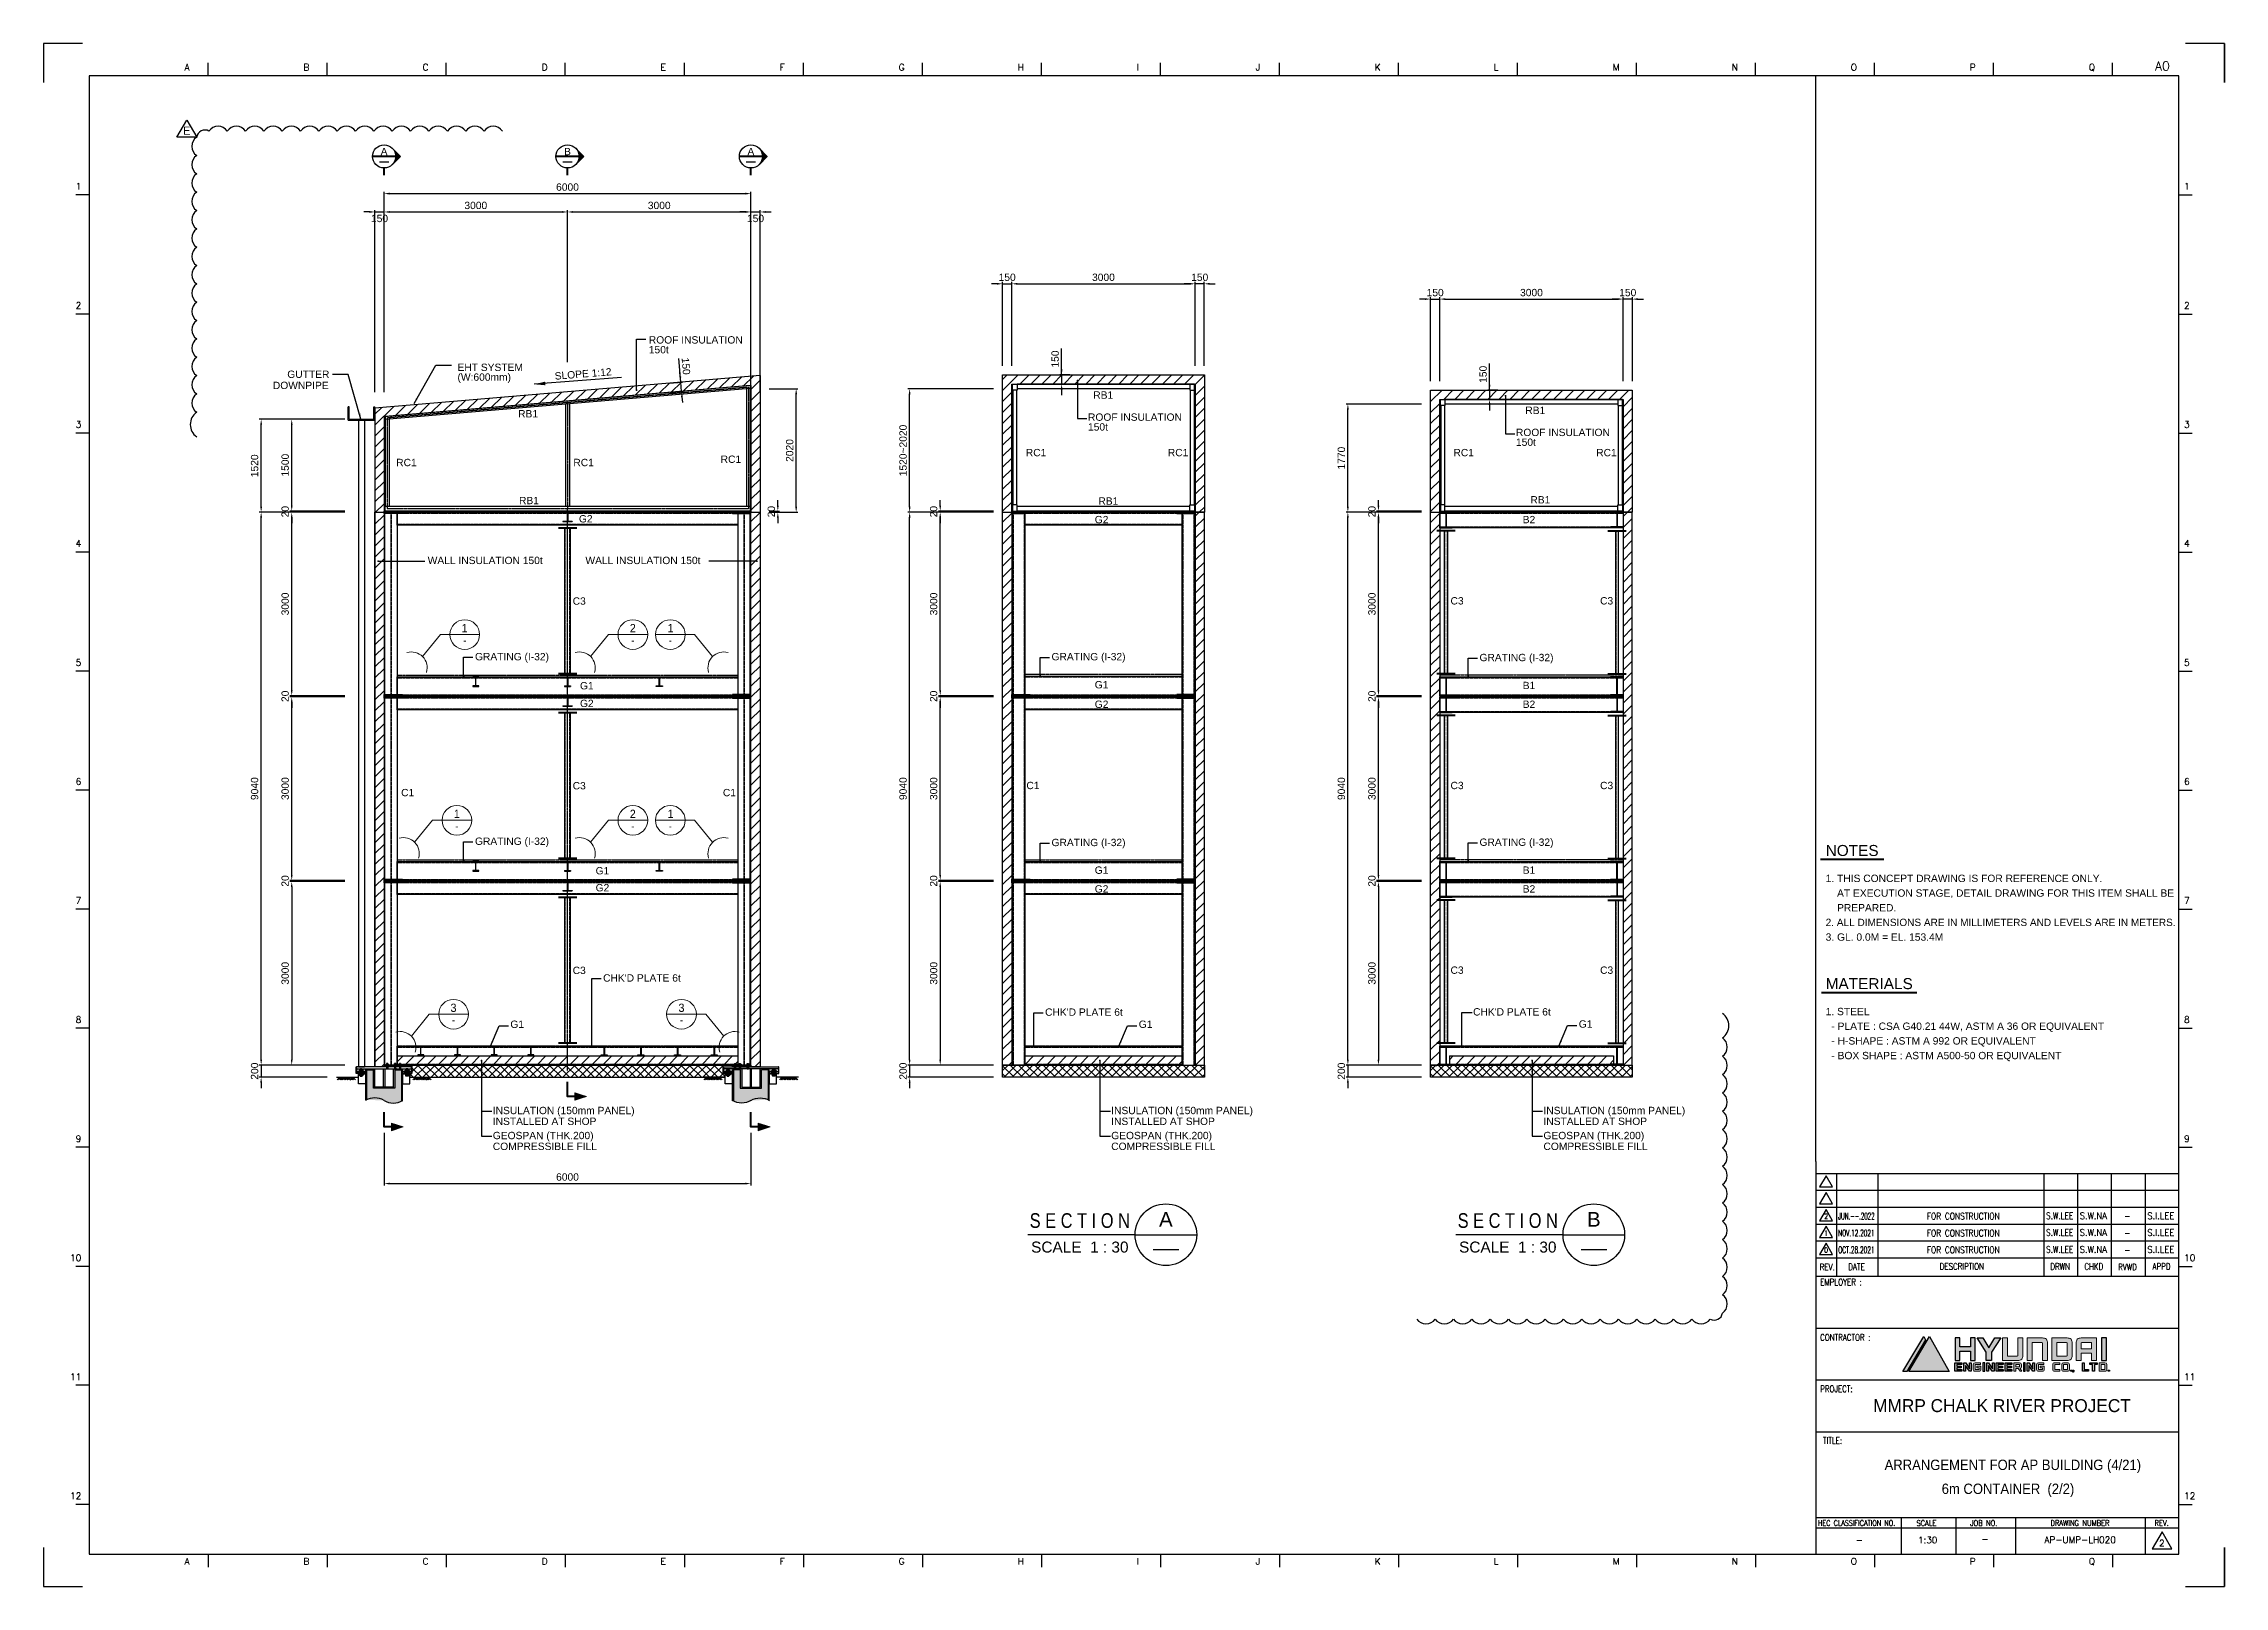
# Model space of a CAD drawing. Header units: millimetres. Extents: x 415966 to 487306, y -108951 to -17325.
# Drawn here: x 451636 to 487306, y -67785 to -42555 of the extents above; entities that cross this region are included whole.
import ezdxf
from ezdxf.enums import TextEntityAlignment as Align

# ---------------------------------------------------------------- set-up
doc = ezdxf.new("R2010")
doc.units = ezdxf.units.MM
doc.header["$LTSCALE"] = 2
doc.linetypes.add('CENTER', pattern=[2, 1.25, -0.25, 0.25, -0.25])
doc.linetypes.add('HIDDEN', pattern=[0.375, 0.25, -0.125])
doc.layers.get('Defpoints').update_dxf_attribs({"color": 250})
for name, color, linetype in [('#20_GR', 3, 'Continuous'), ('C_BLOCK', 7, 'Continuous'), ('C_CEN', 1, 'CENTER'), ('C_COLUMN-01', 2, 'Continuous'), ('C_DIM', 7, 'Continuous'), ('C_GIRDER', 2, 'Continuous'), ('C_HAT', 253, 'Continuous'), ('C_REV', 4, 'Continuous'), ('C_TEXT_01', 2, 'Continuous'), ('CONC', 3, 'Continuous'), ('DIM', 1, 'Continuous'), ('finish', 1, 'Continuous'), ('Layer 1', 7, 'Continuous'), ('PLATE', 2, 'Continuous'), ('TAN-TIT', 30, 'Continuous'), ('TITLE', 7, 'Continuous'), ('나사산', 1, 'Continuous'), ('중심선', 1, 'CENTER')]:
    doc.layers.add(name, color=color, linetype=linetype)
doc.layers.add('C_MARK', color=2, linetype='Continuous', lineweight=0)
doc.layers.add('C_STEEL', color=2, linetype='Continuous', lineweight=30)
doc.styles.add('Arial', font='arial.ttf')
doc.styles.add('COM', font='COMPLEX', dxfattribs={"height": 5})
doc.styles.add('KIM3', font='ROMAND.shx', dxfattribs={"width": 1.25, "height": 3})
doc.styles.add('KJR', font='arial.ttf', dxfattribs={"width": 0.8})
doc.styles.add('RD', font='sanss___.ttf')
doc.styles.add('RD20', font='ROMAND.SHX', dxfattribs={"width": 0.8, "height": 2})
doc.styles.add('RD6', font='ROMAND.shx', dxfattribs={"width": 0.83, "height": 6})
doc.styles.add('돋움', font='')
doc.styles.get('돋움').set_extended_font_data('Dotum')
doc.dimstyles.new('일반도면_0020', dxfattribs={"dimtxt": 80, "dimasz": 60, "dimexe": 20, "dimexo": 100, "dimgap": 30, "dimtad": 1, "dimdec": 0, "dimzin": 0, "dimdsep": 46, "dimtxsty": 'Arial', "dimcen": -100, "dimclrd": 7, "dimclre": 7, "dimclrt": 2, "dimadec": 8, "dimazin": 0, "dimtfac": 1, "dimtdec": 0, "dimtix": 1, "dimtmove": 2, "dimatfit": 3, "dimfxl": 1, "dimtolj": 1, "dimtzin": 0, "dimarcsym": 0})
doc.dimstyles.new('일반도면_0030', dxfattribs={"dimtxt": 120, "dimasz": 90, "dimexe": 30, "dimexo": 150, "dimgap": 45, "dimtad": 1, "dimdec": 0, "dimzin": 0, "dimdsep": 46, "dimtxsty": 'Arial', "dimcen": -150, "dimclrd": 7, "dimclre": 7, "dimclrt": 2, "dimadec": 8, "dimazin": 0, "dimtfac": 1, "dimtdec": 0, "dimtix": 1, "dimtmove": 2, "dimatfit": 3, "dimfxl": 1, "dimtolj": 1, "dimtzin": 0, "dimarcsym": 0})
pattern_1 = [(45, (-63679, -4), (-89.80256, 89.80256), [])]
pattern_2 = [(45, (-63679, 0), (-89.80256, 89.80256), [])]

msp = doc.modelspace()

# ---------------------------------------------------------------- texts
at = {"width": 0.83}
for s, height, style, p in [('2', 84.8, 'RD20', (480791.7, -61775.6)), ('FOR CONSTRUCTION', 108.155, 'KIM3', (483033.7, -61784.9)), ('1', 84.8, 'RD20', (480791.7, -62051.3)), ('FOR CONSTRUCTION', 108.155, 'KIM3', (483033.7, -62060.6)), ('-', 108.2, 'KIM3', (485720, -61784.9)), ('-', 108.2, 'KIM3', (485720, -62060.6)), ('0', 84.8, 'RD20', (480791.7, -62327)), ('FOR CONSTRUCTION', 108.155, 'KIM3', (483033.7, -62336.3)), ('-', 108.2, 'KIM3', (485720, -62336.3))]:
    msp.add_text(s, height=height, dxfattribs=dict(at, style=style)).set_placement(p, align=Align.CENTER)
for s, height, style, width, p, p2 in [('JUN.--.2022', 108.155, 'KIM3', 0.549752, (480989.7, -61784.7), (481584.3, -61784.7)), ('S.W.LEE', 108.16, 'KIM3', 0.71939, (484389.6, -61778.3), (484834.2, -61778.3)), ('S.W.NA', 108.16, 'KIM3', 0.799323, (484940.9, -61778.3), (485385.5, -61778.3)), ('S.I.LEE', 108.16, 'KIM3', 0.838125, (486043.7, -61778.3), (486488.3, -61778.3)), ('NOV.12.2021', 108.155, 'KIM3', 0.58603, (480989.7, -62060.4), (481584.3, -62060.4)), ('S.W.LEE', 108.16, 'KIM3', 0.71939, (484389.6, -62054), (484834.2, -62054)), ('S.W.NA', 108.16, 'KIM3', 0.799323, (484940.9, -62054), (485385.5, -62054)), ('S.I.LEE', 108.16, 'KIM3', 0.838125, (486043.7, -62054), (486488.3, -62054)), ('OCT.28.2021', 108.155, 'KIM3', 0.598176, (480989.7, -62336.1), (481584.3, -62336.1)), ('S.W.LEE', 108.16, 'KIM3', 0.71939, (484389.6, -62329.7), (484834.2, -62329.7)), ('S.W.NA', 108.16, 'KIM3', 0.799323, (484940.9, -62329.7), (485385.5, -62329.7)), ('S.I.LEE', 108.16, 'KIM3', 0.838125, (486043.7, -62329.7), (486488.3, -62329.7)), ('MMRP CHALK RIVER PROJECT', 212.069, 'KJR', 0.9519, (481560.9, -64935.1), (485775.9, -64935.1))]:
    msp.add_text(s, height=height, dxfattribs=dict(style=style, width=width)).set_placement(p, p2, align=Align.FIT)
at = {"style": 'RD', "width": 0.9}
for s, p in [('ARRANGEMENT FOR AP BUILDING (4/21)', (481748, -65882.3)), ('6m CONTAINER  (2/2)', (482682.2, -66274.2))]:
    msp.add_text(s, height=169.655, dxfattribs=at).set_placement(p)
for s, height, style, p in [('-', 106, 'RD20', (481335, -67080.4)), ('1:30', 106.03, 'RD20', (482453.4, -67080.4)), ('-', 106, 'RD20', (483392.1, -67065.7)), ('AP-UMP-LH020', 106.034, 'KIM3', (484945.9, -67075.9)), ('2', 106, 'RD20', (486283.2, -67129.4))]:
    msp.add_text(s, height=height, dxfattribs=dict(style=style)).set_placement(p, align=Align.CENTER)
at = {"layer": 'C_BLOCK', "color": 2, "linetype": 'Continuous', "lineweight": 30, "style": 'Arial'}
for s, p in [('A', (457204.5, -44319.6)), ('B', (460204.5, -44319.6)), ('A', (463204.5, -44319.6))]:
    msp.add_text(s, height=120, dxfattribs=at).set_placement(p, align=Align.MIDDLE_CENTER)
at = {"layer": 'C_BLOCK', "color": 4, "linetype": 'Continuous', "lineweight": 20, "style": '돋움'}
for s, p in [('1', (458522.6, -52113.9)), ('2', (461273.1, -52113.9)), ('1', (461889.9, -52113.9)), ('1', (458394.6, -55151.5)), ('2', (461273.1, -55151.5)), ('1', (461889.9, -55151.5)), ('3', (458340.2, -58322.7)), ('3', (462069.3, -58322.7))]:
    msp.add_text(s, height=135, dxfattribs=at).set_placement(p, align=Align.MIDDLE_CENTER)
at = {"layer": 'C_BLOCK', "color": 7, "linetype": 'Continuous', "lineweight": 20, "style": '돋움'}
for p in [(458524.4, -52314.9), (461274.9, -52314.9), (461887.1, -52314.9), (458396.4, -55352.5), (461274.9, -55352.5), (461887.1, -55352.5), (458342, -58523.7), (462069.5, -58523.7)]:
    msp.add_text('-', height=115.7, dxfattribs=at).set_placement(p, align=Align.MIDDLE_CENTER)
at = {"layer": 'C_BLOCK', "color": 3, "ltscale": 10, "style": 'Arial'}
for s, p in [('NOTES', (481217.2, -55894.2)), ('MATERIALS', (481496.7, -58071.8))]:
    msp.add_text(s, height=180, dxfattribs=at).set_placement(p, align=Align.BOTTOM_CENTER)
at = {"layer": 'C_GIRDER', "color": 2, "style": 'Arial'}
msp.add_text('SLOPE 1:12', height=120, rotation=4.53777, dxfattribs=at).set_placement((460000.5, -48052.1))
at = {"layer": 'C_MARK', "color": 4, "style": '돋움'}
msp.add_text('E', height=135, dxfattribs=at).set_placement((453977.8, -43979.1), align=Align.MIDDLE_CENTER)
at = {"layer": 'C_TEXT_01', "style": 'Arial'}
for s, p in [('ROOF INSULATION', (461534.7, -47460.1)), ('EHT SYSTEM', (458405.5, -47908.6)), ('150t', (461534.7, -47620.1)), ('DOWNPIPE', (455385.8, -48204)), ('GUTTER', (455621.4, -48021.9)), ('(W:600mm)', (458405.5, -48068.6)), ('RB1', (468804.7, -48361.9)), ('RB1', (475871.2, -48611.9)), ('RB1', (459397.4, -48668.2)), ('150t', (468718.3, -48883.1)), ('ROOF INSULATION', (468718.3, -48723.1)), ('ROOF INSULATION', (475718.3, -48973.1)), ('RC1', (467701.4, -49303.4)), ('RC1', (470024.4, -49303.4)), ('RC1', (474695.9, -49303.4)), ('150t', (475718.3, -49133.1)), ('RC1', (477031.1, -49303.4)), ('RC1', (457403, -49465.3)), ('RC1', (460300.8, -49465.3)), ('RC1', (462709.4, -49411.3)), ('RB1', (459411.8, -50087.1)), ('RB1', (468888.1, -50095.5)), ('RB1', (475954.5, -50075.5)), ('WALL INSULATION 150t', (457917.9, -51066.7)), ('WALL INSULATION 150t', (460498.2, -51066.7)), ('GRATING (I-32)', (458691.5, -52640.2)), ('GRATING (I-32)', (468121.8, -52640.5)), ('GRATING (I-32)', (475121.8, -52654.5)), ('GRATING (I-32)', (458691.5, -55658.9)), ('GRATING (I-32)', (468121.8, -55679.2)), ('GRATING (I-32)', (475121.8, -55674.5)), ("CHK'D PLATE 6t", (460787, -57894.9)), ("CHK'D PLATE 6t", (468016.4, -58453.2)), ("CHK'D PLATE 6t", (475016.5, -58449.2)), ('INSULATION (150mm PANEL)', (458983, -60062.6)), ('INSTALLED AT SHOP', (458983, -60239.4)), ('INSULATION (150mm PANEL)', (469098, -60062.6)), ('INSTALLED AT SHOP', (469098, -60239.4)), ('INSULATION (150mm PANEL)', (476168, -60062.6)), ('INSTALLED AT SHOP', (476168, -60239.4)), ('GEOSPAN (THK.200)', (458983, -60471.6)), ('COMPRESSIBLE FILL', (458983, -60648.4)), ('GEOSPAN (THK.200)', (469098, -60471.6)), ('COMPRESSIBLE FILL', (469098, -60648.4)), ('GEOSPAN (THK.200)', (476168, -60471.6)), ('COMPRESSIBLE FILL', (476168, -60648.4))]:
    msp.add_text(s, height=120, dxfattribs=at).set_placement(p)
for s, p in [('G2', (460391.4, -50385.7)), ('G2', (468828.6, -50398.8)), ('B2', (475828.7, -50398.8)), ('G1', (460408.7, -53115.7)), ('G1', (468828.6, -53099.4)), ('B1', (475828.7, -53111.7)), ('G2', (460408.7, -53404.4)), ('G2', (468828.6, -53418.8)), ('B2', (475828.7, -53418.8)), ('G1', (460664.7, -56141.3)), ('G2', (460664.7, -56419.2)), ('G1', (468828.6, -56131.7)), ('G2', (468828.6, -56438.8)), ('B1', (475828.7, -56131.7)), ('B2', (475828.7, -56438.8)), ('G1', (459269.9, -58652)), ('G1', (469548.9, -58652)), ('G1', (476745.9, -58648))]:
    msp.add_text(s, height=120, rotation=360, dxfattribs=at).set_placement(p)
for s, p in [('C3', (460396.8, -51671.2)), ('C3', (474755.2, -51667.2)), ('C3', (477201.6, -51667.2)), ('C1', (457590.7, -54803.4)), ('C3', (460396.8, -54691.2)), ('C1', (462853.7, -54803.4)), ('C1', (467817.8, -54687.2)), ('C3', (474755.2, -54687.2)), ('C3', (477201.6, -54687.2)), ('C3', (460396.8, -57711.2)), ('C3', (474755.2, -57707.2)), ('C3', (477201.6, -57707.2))]:
    msp.add_text(s, height=120, dxfattribs=at).set_placement(p, align=Align.MIDDLE_CENTER)
for s, p in [('1. THIS CONCEPT DRAWING IS FOR REFERENCE ONLY.', (480784.1, -56206.2)), ('    AT EXECUTION STAGE, DETAIL DRAWING FOR THIS ITEM SHALL BE', (480784.1, -56446.2)), ('    PREPARED.', (480784.1, -56686.2)), ('3. GL. 0.0M = EL. 153.4M', (480784.1, -57166.2)), ('1. STEEL', (480784.1, -58383.8)), ('  - PLATE : CSA G40.21 44W, ASTM A 36 OR EQUIVALENT', (480784.1, -58623.8)), ('  - H-SHAPE : ASTM A 992 OR EQUIVALENT', (480784.1, -58863.8)), ('  - BOX SHAPE : ASTM A500-50 OR EQUIVALENT', (480784.1, -59103.8))]:
    msp.add_text(s, height=120, dxfattribs=at).set_placement(p, align=Align.MIDDLE_LEFT)
at = {"layer": 'C_TEXT_01', "style": 'Arial', "width": 0.98}
msp.add_text('2. ALL DIMENSIONS ARE IN MILLIMETERS AND LEVELS ARE IN METERS.', height=120, dxfattribs=at).set_placement((480784.1, -56926.2), align=Align.MIDDLE_LEFT)
at = {"layer": 'TITLE', "color": 3, "ltscale": 10, "style": 'Arial', "width": 0.8}
for p in [(468584.3, -61922.1), (475584.4, -61922.1)]:
    msp.add_text('S E C T I O N', height=240, dxfattribs=at).set_placement(p, align=Align.CENTER)
at = {"layer": 'TITLE', "color": 2, "ltscale": 10, "style": 'Arial'}
for s, p in [('A', (469992.1, -61782.1)), ('B', (476992.2, -61782.1))]:
    msp.add_text(s, height=240, dxfattribs=at).set_placement(p, align=Align.MIDDLE)
at = {"layer": 'TITLE', "color": 2, "linetype": 'Continuous', "style": 'Arial'}
for p in [(468584.4, -62146.1), (475584.5, -62146.1)]:
    msp.add_text('SCALE  1 : 30', height=180, dxfattribs=at).set_placement(p, align=Align.TOP_CENTER)

# ---------------------------------------------------------------- blocks, each defined once
blk = doc.blocks.new('A$C8e619059')
at = {"layer": 'TAN-TIT'}
blk.add_line((-18.4, 55.8), (-18.4, 0), dxfattribs=at)
blk = doc.blocks.new('BORDER')
h = blk.add_hatch(color=256)
h.dxf.hatch_style = 1
h.paths.add_polyline_path([(20566, 2726), (20339, 2342), (20779, 2342)])
h.paths.add_polyline_path([(20522, 2687), (20501, 2726), (20274, 2342), (20318, 2342)])
at = {"layer": 'Layer 1'}
h = blk.add_hatch(color=256, dxfattribs=at)
h.dxf.hatch_style = 1
h.paths.add_polyline_path([(21064, 2708), (21011, 2708), (21011, 2613), (20896, 2613), (20896, 2708), (20843, 2708), (20843, 2463), (20896, 2463), (20896, 2565), (21011, 2565), (21011, 2463), (21064, 2463)])
h.paths.add_polyline_path([(21341, 2708), (21277, 2708), (21212, 2601), (21147, 2708), (21083, 2708), (21183, 2554), (21183, 2463), (21241, 2463), (21241, 2554)])
edge = h.paths.add_edge_path()
edge.add_spline(control_points=[(21464, 2511), (21439, 2511), (21414, 2511), (21414, 2511), (21414, 2511), (21414, 2560), (21414, 2610)], knot_values=[2.5, 2.5, 2.5, 2.5, 3, 3, 3, 3.5, 3.5, 3.5, 3.5], degree=3, periodic=0)
edge.add_spline(control_points=[(21414, 2610), (21414, 2659), (21414, 2708), (21414, 2708), (21414, 2708), (21400, 2708), (21387, 2708)], knot_values=[3.5, 3.5, 3.5, 3.5, 4, 4, 4, 4.5, 4.5, 4.5, 4.5], degree=3, periodic=0)
edge.add_spline(control_points=[(21387, 2708), (21373, 2708), (21360, 2708), (21360, 2708), (21360, 2708), (21360, 2647), (21360, 2586)], knot_values=[4.5, 4.5, 4.5, 4.5, 5, 5, 5, 5.5, 5.5, 5.5, 5.5], degree=3, periodic=0)
edge.add_spline(control_points=[(21360, 2586), (21360, 2525), (21360, 2463), (21360, 2463), (21360, 2463), (21527, 2463), (21527, 2463)], knot_values=[5.5, 5.5, 5.5, 5.5, 6, 6, 6, 7, 7, 7, 7], degree=3, periodic=0)
edge.add_spline(control_points=[(21527, 2463), (21543, 2463), (21558, 2466), (21570, 2477)], knot_values=[7, 7, 7, 7, 8, 8, 8, 8], degree=3, periodic=0)
edge.add_spline(control_points=[(21570, 2477), (21581, 2489), (21581, 2506), (21582, 2515), (21582, 2515), (21582, 2543), (21582, 2576)], knot_values=[8, 8, 8, 8, 9, 9, 9, 9.375023, 9.375023, 9.375023, 9.375023], degree=3, periodic=0)
edge.add_spline(control_points=[(21582, 2576), (21582, 2610), (21582, 2651), (21582, 2678)], knot_values=[9.375023, 9.375023, 9.375023, 9.375023, 9.750015, 9.750015, 9.750015, 9.750015], degree=3, periodic=0)
edge.add_spline(control_points=[(21582, 2678), (21582, 2685), (21582, 2691), (21582, 2696)], knot_values=[9.750015, 9.750015, 9.750015, 9.750015, 9.843763, 9.843763, 9.843763, 9.843763], degree=3, periodic=0)
edge.add_spline(control_points=[(21582, 2696), (21582, 2700), (21582, 2704), (21582, 2706)], knot_values=[9.843763, 9.843763, 9.843763, 9.843763, 9.937511, 9.937511, 9.937511, 9.937511], degree=3, periodic=0)
edge.add_spline(control_points=[(21582, 2706), (21582, 2707), (21582, 2707), (21582, 2707)], knot_values=[9.937511, 9.937511, 9.937511, 9.937511, 9.960948, 9.960948, 9.960948, 9.960948], degree=3, periodic=0)
edge.add_spline(control_points=[(21582, 2708), (21582, 2708), (21582, 2708), (21582, 2708), (21582, 2708), (21582, 2708), (21582, 2708)], knot_values=[9.999766, 9.999766, 9.999766, 9.999766, 10, 10, 10, 10.001231, 10.001231, 10.001231, 10.001231], degree=3, periodic=0)
edge.add_spline(control_points=[(21582, 2708), (21582, 2708), (21582, 2708), (21582, 2708)], knot_values=[10.001231, 10.001231, 10.001231, 10.001231, 10.001963, 10.001963, 10.001963, 10.001963], degree=3, periodic=0)
edge.add_spline(control_points=[(21582, 2708), (21582, 2708), (21582, 2708), (21582, 2708)], knot_values=[10.001963, 10.001963, 10.001963, 10.001963, 10.004893, 10.004893, 10.004893, 10.004893], degree=3, periodic=0)
edge.add_spline(control_points=[(21582, 2708), (21582, 2708), (21582, 2708), (21581, 2708)], knot_values=[10.004893, 10.004893, 10.004893, 10.004893, 10.007822, 10.007822, 10.007822, 10.007822], degree=3, periodic=0)
edge.add_spline(control_points=[(21581, 2708), (21581, 2708), (21581, 2708), (21581, 2708)], knot_values=[10.007822, 10.007822, 10.007822, 10.007822, 10.019541, 10.019541, 10.019541, 10.019541], degree=3, periodic=0)
edge.add_spline(control_points=[(21581, 2708), (21581, 2708), (21581, 2708), (21581, 2708)], knot_values=[10.019541, 10.019541, 10.019541, 10.019541, 10.031259, 10.031259, 10.031259, 10.031259], degree=3, periodic=0)
edge.add_spline(control_points=[(21581, 2708), (21581, 2708), (21581, 2708), (21581, 2708)], knot_values=[10.031259, 10.031259, 10.031259, 10.031259, 10.078133, 10.078133, 10.078133, 10.078133], degree=3, periodic=0)
edge.add_spline(control_points=[(21581, 2708), (21580, 2708), (21580, 2708), (21579, 2708)], knot_values=[10.078133, 10.078133, 10.078133, 10.078133, 10.125008, 10.125008, 10.125008, 10.125008], degree=3, periodic=0)
edge.add_spline(control_points=[(21579, 2708), (21577, 2708), (21573, 2708), (21569, 2708)], knot_values=[10.125008, 10.125008, 10.125008, 10.125008, 10.312504, 10.312504, 10.312504, 10.312504], degree=3, periodic=0)
edge.add_spline(control_points=[(21569, 2708), (21565, 2708), (21560, 2708), (21555, 2708)], knot_values=[10.312504, 10.312504, 10.312504, 10.312504, 10.5, 10.5, 10.5, 10.5], degree=3, periodic=0)
edge.add_spline(control_points=[(21555, 2708), (21550, 2708), (21545, 2708), (21540, 2708)], knot_values=[10.5, 10.5, 10.5, 10.5, 10.687496, 10.687496, 10.687496, 10.687496], degree=3, periodic=0)
edge.add_spline(control_points=[(21540, 2708), (21536, 2708), (21532, 2708), (21530, 2708)], knot_values=[10.687496, 10.687496, 10.687496, 10.687496, 10.874992, 10.874992, 10.874992, 10.874992], degree=3, periodic=0)
edge.add_spline(control_points=[(21530, 2708), (21530, 2708), (21529, 2708), (21529, 2708)], knot_values=[10.874992, 10.874992, 10.874992, 10.874992, 10.921867, 10.921867, 10.921867, 10.921867], degree=3, periodic=0)
edge.add_spline(control_points=[(21528, 2708), (21528, 2708), (21528, 2708), (21528, 2708), (21528, 2708), (21528, 2708), (21528, 2708)], knot_values=[10.999502, 10.999502, 10.999502, 10.999502, 11, 11, 11, 11.0006, 11.0006, 11.0006, 11.0006], degree=3, periodic=0)
edge.add_spline(control_points=[(21528, 2708), (21528, 2708), (21528, 2708), (21528, 2708)], knot_values=[11.0006, 11.0006, 11.0006, 11.0006, 11.000967, 11.000967, 11.000967, 11.000967], degree=3, periodic=0)
edge.add_spline(control_points=[(21528, 2708), (21528, 2708), (21528, 2708), (21528, 2708)], knot_values=[11.000967, 11.000967, 11.000967, 11.000967, 11.002431, 11.002431, 11.002431, 11.002431], degree=3, periodic=0)
edge.add_spline(control_points=[(21528, 2708), (21528, 2708), (21528, 2708), (21528, 2708)], knot_values=[11.002431, 11.002431, 11.002431, 11.002431, 11.003896, 11.003896, 11.003896, 11.003896], degree=3, periodic=0)
edge.add_spline(control_points=[(21528, 2708), (21528, 2708), (21528, 2708), (21528, 2708)], knot_values=[11.003896, 11.003896, 11.003896, 11.003896, 11.009755, 11.009755, 11.009755, 11.009755], degree=3, periodic=0)
edge.add_spline(control_points=[(21528, 2708), (21528, 2708), (21528, 2708), (21528, 2708)], knot_values=[11.009755, 11.009755, 11.009755, 11.009755, 11.015615, 11.015615, 11.015615, 11.015615], degree=3, periodic=0)
edge.add_spline(control_points=[(21528, 2708), (21528, 2708), (21528, 2708), (21528, 2707)], knot_values=[11.015615, 11.015615, 11.015615, 11.015615, 11.039052, 11.039052, 11.039052, 11.039052], degree=3, periodic=0)
edge.add_spline(control_points=[(21528, 2707), (21528, 2706), (21528, 2702), (21528, 2696)], knot_values=[11.039052, 11.039052, 11.039052, 11.039052, 11.156237, 11.156237, 11.156237, 11.156237], degree=3, periodic=0)
edge.add_spline(control_points=[(21528, 2696), (21528, 2692), (21528, 2686), (21528, 2680)], knot_values=[11.156237, 11.156237, 11.156237, 11.156237, 11.249985, 11.249985, 11.249985, 11.249985], degree=3, periodic=0)
edge.add_spline(control_points=[(21528, 2680), (21528, 2654), (21528, 2615), (21528, 2583)], knot_values=[11.249985, 11.249985, 11.249985, 11.249985, 11.624977, 11.624977, 11.624977, 11.624977], degree=3, periodic=0)
edge.add_spline(control_points=[(21528, 2583), (21528, 2551), (21528, 2525), (21528, 2525)], knot_values=[11.624977, 11.624977, 11.624977, 11.624977, 12, 12, 12, 12], degree=3, periodic=0)
edge.add_spline(control_points=[(21528, 2525), (21528, 2522), (21528, 2517), (21526, 2514)], knot_values=[0, 0, 0, 0, 1, 1, 1, 1], degree=3, periodic=0)
edge.add_spline(control_points=[(21526, 2514), (21523, 2511), (21519, 2511), (21514, 2511), (21514, 2511), (21489, 2511), (21464, 2511)], knot_values=[1, 1, 1, 1, 2, 2, 2, 2.5, 2.5, 2.5, 2.5], degree=3, periodic=0)
edge = h.paths.add_edge_path()
edge.add_spline(control_points=[(21851, 2656), (21850, 2666), (21850, 2683), (21839, 2694)], knot_values=[10, 10, 10, 10, 11, 11, 11, 11], degree=3, periodic=0)
edge.add_spline(control_points=[(21839, 2694), (21827, 2706), (21813, 2708), (21797, 2708)], knot_values=[11, 11, 11, 11, 12, 12, 12, 12], degree=3, periodic=0)
edge.add_spline(control_points=[(21797, 2708), (21797, 2708), (21755, 2708), (21713, 2708)], knot_values=[0, 0, 0, 0, 0.5, 0.5, 0.5, 0.5], degree=3, periodic=0)
edge.add_spline(control_points=[(21713, 2708), (21671, 2708), (21629, 2708), (21629, 2708), (21629, 2708), (21629, 2647), (21629, 2586)], knot_values=[0.5, 0.5, 0.5, 0.5, 1, 1, 1, 1.5, 1.5, 1.5, 1.5], degree=3, periodic=0)
edge.add_spline(control_points=[(21629, 2586), (21629, 2525), (21629, 2463), (21629, 2463), (21629, 2463), (21642, 2463), (21656, 2463)], knot_values=[1.5, 1.5, 1.5, 1.5, 2, 2, 2, 2.5, 2.5, 2.5, 2.5], degree=3, periodic=0)
edge.add_spline(control_points=[(21656, 2463), (21669, 2463), (21683, 2463), (21683, 2463), (21683, 2463), (21683, 2513), (21683, 2562)], knot_values=[2.5, 2.5, 2.5, 2.5, 3, 3, 3, 3.5, 3.5, 3.5, 3.5], degree=3, periodic=0)
edge.add_spline(control_points=[(21683, 2562), (21683, 2611), (21683, 2660), (21683, 2660), (21683, 2660), (21783, 2660), (21783, 2660)], knot_values=[3.5, 3.5, 3.5, 3.5, 4, 4, 4, 5, 5, 5, 5], degree=3, periodic=0)
edge.add_spline(control_points=[(21783, 2660), (21788, 2660), (21792, 2660), (21795, 2657)], knot_values=[5, 5, 5, 5, 6, 6, 6, 6], degree=3, periodic=0)
edge.add_spline(control_points=[(21795, 2657), (21797, 2654), (21797, 2649), (21797, 2646), (21797, 2646), (21797, 2601), (21797, 2555)], knot_values=[6, 6, 6, 6, 7, 7, 7, 7.5, 7.5, 7.5, 7.5], degree=3, periodic=0)
edge.add_spline(control_points=[(21797, 2555), (21797, 2509), (21797, 2463), (21797, 2463), (21797, 2463), (21810, 2463), (21824, 2463)], knot_values=[7.5, 7.5, 7.5, 7.5, 8, 8, 8, 8.5, 8.5, 8.5, 8.5], degree=3, periodic=0)
edge.add_spline(control_points=[(21824, 2463), (21837, 2463), (21851, 2463), (21851, 2463), (21851, 2463), (21851, 2656), (21851, 2656)], knot_values=[8.5, 8.5, 8.5, 8.5, 9, 9, 9, 10, 10, 10, 10], degree=3, periodic=0)
edge = h.paths.add_edge_path()
edge.add_spline(control_points=[(22108, 2694), (22097, 2706), (22082, 2708), (22066, 2708), (22066, 2708), (22037, 2708), (22009, 2708)], knot_values=[1, 1, 1, 1, 2, 2, 2, 2.5, 2.5, 2.5, 2.5], degree=3, periodic=0)
edge.add_spline(control_points=[(22009, 2708), (21980, 2708), (21952, 2708), (21952, 2708), (21952, 2708), (21938, 2708), (21925, 2708)], knot_values=[2.5, 2.5, 2.5, 2.5, 3, 3, 3, 3.5, 3.5, 3.5, 3.5], degree=3, periodic=0)
edge.add_spline(control_points=[(21925, 2708), (21912, 2708), (21898, 2708), (21898, 2708), (21898, 2708), (21898, 2647), (21898, 2586)], knot_values=[3.5, 3.5, 3.5, 3.5, 4, 4, 4, 4.5, 4.5, 4.5, 4.5], degree=3, periodic=0)
edge.add_spline(control_points=[(21898, 2586), (21898, 2525), (21898, 2463), (21898, 2463), (21898, 2463), (22066, 2463), (22066, 2463)], knot_values=[4.5, 4.5, 4.5, 4.5, 5, 5, 5, 6, 6, 6, 6], degree=3, periodic=0)
edge.add_spline(control_points=[(22066, 2463), (22082, 2463), (22097, 2466), (22108, 2477)], knot_values=[6, 6, 6, 6, 7, 7, 7, 7], degree=3, periodic=0)
edge.add_spline(control_points=[(22108, 2477), (22119, 2489), (22119, 2506), (22120, 2515), (22120, 2515), (22120, 2551), (22120, 2586)], knot_values=[7, 7, 7, 7, 8, 8, 8, 8.5, 8.5, 8.5, 8.5], degree=3, periodic=0)
edge.add_spline(control_points=[(22120, 2586), (22120, 2621), (22120, 2656), (22120, 2656)], knot_values=[8.5, 8.5, 8.5, 8.5, 9, 9, 9, 9], degree=3, periodic=0)
edge.add_spline(control_points=[(22120, 2656), (22119, 2666), (22119, 2683), (22108, 2694)], knot_values=[0, 0, 0, 0, 1, 1, 1, 1], degree=3, periodic=0)
edge = h.paths.add_edge_path(flags=16)
edge.add_spline(control_points=[(22053, 2660), (22058, 2660), (22062, 2660), (22064, 2657)], knot_values=[5, 5, 5, 5, 6, 6, 6, 6], degree=3, periodic=0)
edge.add_spline(control_points=[(22064, 2657), (22067, 2654), (22066, 2649), (22066, 2646), (22066, 2646), (22066, 2616), (22066, 2586)], knot_values=[6, 6, 6, 6, 7, 7, 7, 7.5, 7.5, 7.5, 7.5], degree=3, periodic=0)
edge.add_spline(control_points=[(22066, 2586), (22066, 2555), (22066, 2525), (22066, 2525)], knot_values=[7.5, 7.5, 7.5, 7.5, 8, 8, 8, 8], degree=3, periodic=0)
edge.add_spline(control_points=[(22066, 2525), (22066, 2522), (22067, 2517), (22064, 2514)], knot_values=[0, 0, 0, 0, 1, 1, 1, 1], degree=3, periodic=0)
edge.add_spline(control_points=[(22064, 2514), (22062, 2511), (22058, 2511), (22053, 2511), (22053, 2511), (22027, 2511), (22002, 2511)], knot_values=[1, 1, 1, 1, 2, 2, 2, 2.5, 2.5, 2.5, 2.5], degree=3, periodic=0)
edge.add_spline(control_points=[(22002, 2511), (21977, 2511), (21952, 2511), (21952, 2511), (21952, 2511), (21952, 2548), (21952, 2586)], knot_values=[2.5, 2.5, 2.5, 2.5, 3, 3, 3, 3.5, 3.5, 3.5, 3.5], degree=3, periodic=0)
edge.add_spline(control_points=[(21952, 2586), (21952, 2623), (21952, 2660), (21952, 2660), (21952, 2660), (22053, 2660), (22053, 2660)], knot_values=[3.5, 3.5, 3.5, 3.5, 4, 4, 4, 5, 5, 5, 5], degree=3, periodic=0)
edge = h.paths.add_edge_path()
edge.add_spline(control_points=[(22385, 2586), (22385, 2647), (22385, 2708), (22385, 2708), (22385, 2708), (22218, 2708), (22218, 2708)], knot_values=[7.5, 7.5, 7.5, 7.5, 8, 8, 8, 9, 9, 9, 9], degree=3, periodic=0)
edge.add_spline(control_points=[(22218, 2708), (22202, 2708), (22187, 2706), (22176, 2694)], knot_values=[9, 9, 9, 9, 10, 10, 10, 10], degree=3, periodic=0)
edge.add_spline(control_points=[(22176, 2694), (22165, 2683), (22164, 2666), (22164, 2656), (22164, 2656), (22164, 2608), (22164, 2560)], knot_values=[0, 0, 0, 0, 1, 1, 1, 1.5, 1.5, 1.5, 1.5], degree=3, periodic=0)
edge.add_spline(control_points=[(22164, 2560), (22164, 2512), (22164, 2463), (22164, 2463), (22164, 2463), (22178, 2463), (22191, 2463)], knot_values=[1.5, 1.5, 1.5, 1.5, 2, 2, 2, 2.5, 2.5, 2.5, 2.5], degree=3, periodic=0)
edge.add_spline(control_points=[(22191, 2463), (22204, 2463), (22218, 2463), (22218, 2463), (22218, 2463), (22218, 2483), (22218, 2502)], knot_values=[2.5, 2.5, 2.5, 2.5, 3, 3, 3, 3.5, 3.5, 3.5, 3.5], degree=3, periodic=0)
edge.add_spline(control_points=[(22218, 2502), (22218, 2522), (22218, 2541), (22218, 2541), (22218, 2541), (22246, 2541), (22275, 2541)], knot_values=[3.5, 3.5, 3.5, 3.5, 4, 4, 4, 4.5, 4.5, 4.5, 4.5], degree=3, periodic=0)
edge.add_spline(control_points=[(22275, 2541), (22303, 2541), (22332, 2541), (22332, 2541), (22332, 2541), (22332, 2522), (22332, 2502)], knot_values=[4.5, 4.5, 4.5, 4.5, 5, 5, 5, 5.5, 5.5, 5.5, 5.5], degree=3, periodic=0)
edge.add_spline(control_points=[(22332, 2502), (22332, 2483), (22332, 2463), (22332, 2463), (22332, 2463), (22345, 2463), (22359, 2463)], knot_values=[5.5, 5.5, 5.5, 5.5, 6, 6, 6, 6.5, 6.5, 6.5, 6.5], degree=3, periodic=0)
edge.add_spline(control_points=[(22359, 2463), (22372, 2463), (22385, 2463), (22385, 2463), (22385, 2463), (22385, 2525), (22385, 2586)], knot_values=[6.5, 6.5, 6.5, 6.5, 7, 7, 7, 7.5, 7.5, 7.5, 7.5], degree=3, periodic=0)
edge = h.paths.add_edge_path(flags=16)
edge.add_spline(control_points=[(22282, 2660), (22307, 2660), (22332, 2660), (22332, 2660), (22332, 2660), (22332, 2643), (22332, 2625)], knot_values=[0.5, 0.5, 0.5, 0.5, 1, 1, 1, 1.5, 1.5, 1.5, 1.5], degree=3, periodic=0)
edge.add_spline(control_points=[(22332, 2625), (22332, 2607), (22332, 2589), (22332, 2589), (22332, 2589), (22303, 2589), (22275, 2589)], knot_values=[1.5, 1.5, 1.5, 1.5, 2, 2, 2, 2.5, 2.5, 2.5, 2.5], degree=3, periodic=0)
edge.add_spline(control_points=[(22275, 2589), (22246, 2589), (22218, 2589), (22218, 2589), (22218, 2589), (22218, 2646), (22218, 2646)], knot_values=[2.5, 2.5, 2.5, 2.5, 3, 3, 3, 4, 4, 4, 4], degree=3, periodic=0)
edge.add_spline(control_points=[(22218, 2646), (22218, 2649), (22217, 2654), (22220, 2657)], knot_values=[4, 4, 4, 4, 5, 5, 5, 5], degree=3, periodic=0)
edge.add_spline(control_points=[(22220, 2657), (22222, 2660), (22226, 2660), (22231, 2660)], knot_values=[5, 5, 5, 5, 6, 6, 6, 6], degree=3, periodic=0)
edge.add_spline(control_points=[(22231, 2660), (22231, 2660), (22256, 2660), (22282, 2660)], knot_values=[0, 0, 0, 0, 0.5, 0.5, 0.5, 0.5], degree=3, periodic=0)
h.paths.add_polyline_path([(22496, 2708), (22439, 2708), (22439, 2463), (22496, 2463)])
h = blk.add_hatch(color=256, dxfattribs=at)
h.dxf.hatch_style = 1
edge = h.paths.add_edge_path()
edge.add_spline(control_points=[(21816, 2395), (21816, 2396), (21816, 2397), (21816, 2398)], knot_values=[15.750015, 15.750015, 15.750015, 15.750015, 15.843763, 15.843763, 15.843763, 15.843763], degree=3, periodic=0)
edge.add_spline(control_points=[(21816, 2398), (21816, 2399), (21816, 2399), (21816, 2400)], knot_values=[15.843763, 15.843763, 15.843763, 15.843763, 15.937511, 15.937511, 15.937511, 15.937511], degree=3, periodic=0)
edge.add_spline(control_points=[(21816, 2400), (21816, 2400), (21816, 2400), (21816, 2400)], knot_values=[15.937511, 15.937511, 15.937511, 15.937511, 15.960948, 15.960948, 15.960948, 15.960948], degree=3, periodic=0)
edge.add_spline(control_points=[(21816, 2400), (21816, 2400), (21816, 2400), (21816, 2400), (21816, 2400), (21816, 2400), (21816, 2400)], knot_values=[15.999766, 15.999766, 15.999766, 15.999766, 16, 16, 16, 16.001231, 16.001231, 16.001231, 16.001231], degree=3, periodic=0)
edge.add_spline(control_points=[(21816, 2400), (21816, 2400), (21816, 2400), (21816, 2400)], knot_values=[16.001231, 16.001231, 16.001231, 16.001231, 16.001963, 16.001963, 16.001963, 16.001963], degree=3, periodic=0)
edge.add_spline(control_points=[(21816, 2400), (21816, 2400), (21816, 2400), (21816, 2400)], knot_values=[16.001963, 16.001963, 16.001963, 16.001963, 16.004893, 16.004893, 16.004893, 16.004893], degree=3, periodic=0)
edge.add_spline(control_points=[(21816, 2400), (21816, 2400), (21816, 2400), (21816, 2400)], knot_values=[16.004893, 16.004893, 16.004893, 16.004893, 16.007822, 16.007822, 16.007822, 16.007822], degree=3, periodic=0)
edge.add_spline(control_points=[(21816, 2400), (21816, 2400), (21816, 2400), (21816, 2400)], knot_values=[16.007822, 16.007822, 16.007822, 16.007822, 16.019541, 16.019541, 16.019541, 16.019541], degree=3, periodic=0)
edge.add_spline(control_points=[(21816, 2400), (21816, 2400), (21816, 2400), (21816, 2400)], knot_values=[16.019541, 16.019541, 16.019541, 16.019541, 16.031259, 16.031259, 16.031259, 16.031259], degree=3, periodic=0)
edge.add_spline(control_points=[(21816, 2400), (21816, 2400), (21815, 2400), (21815, 2400)], knot_values=[16.031259, 16.031259, 16.031259, 16.031259, 16.078133, 16.078133, 16.078133, 16.078133], degree=3, periodic=0)
edge.add_spline(control_points=[(21815, 2400), (21815, 2400), (21814, 2400), (21814, 2400)], knot_values=[16.078133, 16.078133, 16.078133, 16.078133, 16.125007, 16.125007, 16.125007, 16.125007], degree=3, periodic=0)
edge.add_spline(control_points=[(21814, 2400), (21812, 2400), (21809, 2400), (21806, 2400)], knot_values=[16.125007, 16.125007, 16.125007, 16.125007, 16.312504, 16.312504, 16.312504, 16.312504], degree=3, periodic=0)
edge.add_spline(control_points=[(21806, 2400), (21802, 2400), (21798, 2400), (21794, 2400)], knot_values=[16.312504, 16.312504, 16.312504, 16.312504, 16.5, 16.5, 16.5, 16.5], degree=3, periodic=0)
edge.add_spline(control_points=[(21794, 2400), (21790, 2400), (21786, 2400), (21783, 2400)], knot_values=[16.5, 16.5, 16.5, 16.5, 16.687496, 16.687496, 16.687496, 16.687496], degree=3, periodic=0)
edge.add_spline(control_points=[(21783, 2400), (21779, 2400), (21776, 2400), (21775, 2400)], knot_values=[16.687496, 16.687496, 16.687496, 16.687496, 16.874993, 16.874993, 16.874993, 16.874993], degree=3, periodic=0)
edge.add_spline(control_points=[(21775, 2400), (21774, 2400), (21774, 2400), (21773, 2400)], knot_values=[16.874993, 16.874993, 16.874993, 16.874993, 16.921867, 16.921867, 16.921867, 16.921867], degree=3, periodic=0)
edge.add_spline(control_points=[(21773, 2400), (21773, 2400), (21773, 2400), (21773, 2400)], knot_values=[16.921867, 16.921867, 16.921867, 16.921867, 16.968741, 16.968741, 16.968741, 16.968741], degree=3, periodic=0)
edge.add_spline(control_points=[(21773, 2400), (21773, 2400), (21773, 2400), (21773, 2400), (21773, 2400), (21773, 2400), (21773, 2400)], knot_values=[16.999502, 16.999502, 16.999502, 16.999502, 17, 17, 17, 17.000967, 17.000967, 17.000967, 17.000967], degree=3, periodic=0)
edge.add_spline(control_points=[(21773, 2400), (21773, 2400), (21773, 2400), (21773, 2400)], knot_values=[17.000967, 17.000967, 17.000967, 17.000967, 17.002431, 17.002431, 17.002431, 17.002431], degree=3, periodic=0)
edge.add_spline(control_points=[(21773, 2400), (21773, 2400), (21773, 2400), (21773, 2400)], knot_values=[17.002431, 17.002431, 17.002431, 17.002431, 17.003896, 17.003896, 17.003896, 17.003896], degree=3, periodic=0)
edge.add_spline(control_points=[(21773, 2400), (21773, 2400), (21773, 2400), (21773, 2400)], knot_values=[17.003896, 17.003896, 17.003896, 17.003896, 17.009755, 17.009755, 17.009755, 17.009755], degree=3, periodic=0)
edge.add_spline(control_points=[(21773, 2400), (21773, 2400), (21773, 2400), (21773, 2400)], knot_values=[17.009755, 17.009755, 17.009755, 17.009755, 17.015615, 17.015615, 17.015615, 17.015615], degree=3, periodic=0)
edge.add_spline(control_points=[(21773, 2400), (21773, 2400), (21773, 2400), (21773, 2400)], knot_values=[17.015615, 17.015615, 17.015615, 17.015615, 17.039052, 17.039052, 17.039052, 17.039052], degree=3, periodic=0)
edge.add_spline(control_points=[(21773, 2400), (21773, 2400), (21773, 2400), (21773, 2400)], knot_values=[17.039052, 17.039052, 17.039052, 17.039052, 17.062489, 17.062489, 17.062489, 17.062489], degree=3, periodic=0)
edge.add_spline(control_points=[(21773, 2400), (21773, 2400), (21773, 2399), (21773, 2399)], knot_values=[17.062489, 17.062489, 17.062489, 17.062489, 17.156237, 17.156237, 17.156237, 17.156237], degree=3, periodic=0)
edge.add_spline(control_points=[(21773, 2399), (21773, 2399), (21773, 2398), (21773, 2397)], knot_values=[17.156237, 17.156237, 17.156237, 17.156237, 17.249985, 17.249985, 17.249985, 17.249985], degree=3, periodic=0)
edge.add_spline(control_points=[(21773, 2397), (21773, 2395), (21773, 2391), (21773, 2388)], knot_values=[17.249985, 17.249985, 17.249985, 17.249985, 17.624977, 17.624977, 17.624977, 17.624977], degree=3, periodic=0)
edge.add_spline(control_points=[(21773, 2388), (21773, 2385), (21773, 2383), (21773, 2383), (21773, 2383), (21779, 2383), (21785, 2383)], knot_values=[17.624977, 17.624977, 17.624977, 17.624977, 18, 18, 18, 18.5, 18.5, 18.5, 18.5], degree=3, periodic=0)
edge.add_spline(control_points=[(21785, 2383), (21791, 2383), (21797, 2383), (21797, 2383), (21797, 2383), (21797, 2369), (21797, 2369)], knot_values=[0.5, 0.5, 0.5, 0.5, 1, 1, 1, 2, 2, 2, 2], degree=3, periodic=0)
edge.add_spline(control_points=[(21797, 2369), (21797, 2365), (21795, 2363), (21791, 2363), (21791, 2363), (21758, 2363), (21758, 2363)], knot_values=[2, 2, 2, 2, 3, 3, 3, 4, 4, 4, 4], degree=3, periodic=0)
edge.add_spline(control_points=[(21758, 2363), (21755, 2363), (21753, 2365), (21753, 2369), (21753, 2369), (21753, 2414), (21753, 2414)], knot_values=[4, 4, 4, 4, 5, 5, 5, 6, 6, 6, 6], degree=3, periodic=0)
edge.add_spline(control_points=[(21753, 2414), (21753, 2418), (21755, 2419), (21758, 2419), (21758, 2419), (21772, 2419), (21785, 2419)], knot_values=[6, 6, 6, 6, 7, 7, 7, 7.5, 7.5, 7.5, 7.5], degree=3, periodic=0)
edge.add_spline(control_points=[(21785, 2419), (21799, 2419), (21812, 2419), (21812, 2419), (21812, 2419), (21812, 2424), (21812, 2428)], knot_values=[7.5, 7.5, 7.5, 7.5, 8, 8, 8, 8.5, 8.5, 8.5, 8.5], degree=3, periodic=0)
edge.add_spline(control_points=[(21812, 2428), (21812, 2433), (21812, 2437), (21812, 2437), (21812, 2437), (21753, 2437), (21753, 2437)], knot_values=[8.5, 8.5, 8.5, 8.5, 9, 9, 9, 10, 10, 10, 10], degree=3, periodic=0)
edge.add_spline(control_points=[(21753, 2437), (21739, 2437), (21733, 2431), (21733, 2417), (21733, 2417), (21733, 2366), (21733, 2366)], knot_values=[10, 10, 10, 10, 11, 11, 11, 12, 12, 12, 12], degree=3, periodic=0)
edge.add_spline(control_points=[(21733, 2366), (21733, 2352), (21739, 2345), (21753, 2345), (21753, 2345), (21796, 2345), (21796, 2345)], knot_values=[12, 12, 12, 12, 13, 13, 13, 14, 14, 14, 14], degree=3, periodic=0)
edge.add_spline(control_points=[(21796, 2345), (21809, 2345), (21816, 2352), (21816, 2366), (21816, 2366), (21816, 2371), (21816, 2377)], knot_values=[14, 14, 14, 14, 15, 15, 15, 15.375023, 15.375023, 15.375023, 15.375023], degree=3, periodic=0)
edge.add_spline(control_points=[(21816, 2377), (21816, 2383), (21816, 2390), (21816, 2395)], knot_values=[15.375023, 15.375023, 15.375023, 15.375023, 15.750015, 15.750015, 15.750015, 15.750015], degree=3, periodic=0)
edge = h.paths.add_edge_path()
edge.add_spline(control_points=[(21984, 2428), (21984, 2433), (21984, 2437), (21984, 2437), (21984, 2437), (21930, 2437), (21930, 2437)], knot_values=[9.5, 9.5, 9.5, 9.5, 10, 10, 10, 11, 11, 11, 11], degree=3, periodic=0)
edge.add_spline(control_points=[(21930, 2437), (21916, 2437), (21909, 2431), (21909, 2417)], knot_values=[11, 11, 11, 11, 12, 12, 12, 12], degree=3, periodic=0)
edge.add_spline(control_points=[(21909, 2417), (21909, 2417), (21909, 2366), (21909, 2366)], knot_values=[0, 0, 0, 0, 1, 1, 1, 1], degree=3, periodic=0)
edge.add_spline(control_points=[(21909, 2366), (21909, 2352), (21916, 2345), (21930, 2345), (21930, 2345), (21943, 2345), (21957, 2345)], knot_values=[1, 1, 1, 1, 2, 2, 2, 2.5, 2.5, 2.5, 2.5], degree=3, periodic=0)
edge.add_spline(control_points=[(21957, 2345), (21971, 2345), (21984, 2345), (21984, 2345), (21984, 2345), (21984, 2350), (21984, 2354)], knot_values=[2.5, 2.5, 2.5, 2.5, 3, 3, 3, 3.5, 3.5, 3.5, 3.5], degree=3, periodic=0)
edge.add_spline(control_points=[(21984, 2354), (21984, 2359), (21984, 2363), (21984, 2363), (21984, 2363), (21935, 2363), (21935, 2363)], knot_values=[3.5, 3.5, 3.5, 3.5, 4, 4, 4, 5, 5, 5, 5], degree=3, periodic=0)
edge.add_spline(control_points=[(21935, 2363), (21931, 2363), (21930, 2365), (21930, 2369), (21930, 2369), (21930, 2414), (21930, 2414)], knot_values=[5, 5, 5, 5, 6, 6, 6, 7, 7, 7, 7], degree=3, periodic=0)
edge.add_spline(control_points=[(21930, 2414), (21930, 2418), (21931, 2419), (21935, 2419), (21935, 2419), (21947, 2419), (21960, 2419)], knot_values=[7, 7, 7, 7, 8, 8, 8, 8.5, 8.5, 8.5, 8.5], degree=3, periodic=0)
edge.add_spline(control_points=[(21960, 2419), (21972, 2419), (21984, 2419), (21984, 2419), (21984, 2419), (21984, 2424), (21984, 2428)], knot_values=[8.5, 8.5, 8.5, 8.5, 9, 9, 9, 9.5, 9.5, 9.5, 9.5], degree=3, periodic=0)
edge = h.paths.add_edge_path()
edge.add_spline(control_points=[(22090, 2417), (22090, 2431), (22083, 2437), (22069, 2437)], knot_values=[7, 7, 7, 7, 8, 8, 8, 8], degree=3, periodic=0)
edge.add_spline(control_points=[(22069, 2437), (22069, 2437), (22026, 2437), (22026, 2437)], knot_values=[0, 0, 0, 0, 1, 1, 1, 1], degree=3, periodic=0)
edge.add_spline(control_points=[(22026, 2437), (22012, 2437), (22006, 2431), (22006, 2417), (22006, 2417), (22006, 2366), (22006, 2366)], knot_values=[1, 1, 1, 1, 2, 2, 2, 3, 3, 3, 3], degree=3, periodic=0)
edge.add_spline(control_points=[(22006, 2366), (22006, 2352), (22012, 2345), (22026, 2345), (22026, 2345), (22069, 2345), (22069, 2345)], knot_values=[3, 3, 3, 3, 4, 4, 4, 5, 5, 5, 5], degree=3, periodic=0)
edge.add_spline(control_points=[(22069, 2345), (22083, 2345), (22090, 2352), (22090, 2366), (22090, 2366), (22090, 2417), (22090, 2417)], knot_values=[5, 5, 5, 5, 6, 6, 6, 7, 7, 7, 7], degree=3, periodic=0)
edge = h.paths.add_edge_path(flags=16)
edge.add_spline(control_points=[(22026, 2414), (22026, 2418), (22028, 2419), (22031, 2419), (22031, 2419), (22064, 2419), (22064, 2419)], knot_values=[4, 4, 4, 4, 5, 5, 5, 6, 6, 6, 6], degree=3, periodic=0)
edge.add_spline(control_points=[(22064, 2419), (22068, 2419), (22070, 2418), (22070, 2414), (22070, 2414), (22070, 2403), (22070, 2391)], knot_values=[6, 6, 6, 6, 7, 7, 7, 7.5, 7.5, 7.5, 7.5], degree=3, periodic=0)
edge.add_spline(control_points=[(22070, 2391), (22070, 2380), (22070, 2369), (22070, 2369)], knot_values=[7.5, 7.5, 7.5, 7.5, 8, 8, 8, 8], degree=3, periodic=0)
edge.add_spline(control_points=[(22070, 2369), (22070, 2365), (22068, 2363), (22064, 2363), (22064, 2363), (22031, 2363), (22031, 2363)], knot_values=[0, 0, 0, 0, 1, 1, 1, 2, 2, 2, 2], degree=3, periodic=0)
edge.add_spline(control_points=[(22031, 2363), (22028, 2363), (22026, 2365), (22026, 2369), (22026, 2369), (22026, 2414), (22026, 2414)], knot_values=[2, 2, 2, 2, 3, 3, 3, 4, 4, 4, 4], degree=3, periodic=0)
h.paths.add_polyline_path([(22115, 2357), (22101, 2357), (22101, 2345), (22115, 2345)])
h.paths.add_polyline_path([(22139, 2357), (22124, 2357), (22124, 2345), (22130, 2345), (22124, 2336), (22131, 2336), (22139, 2346)])
h.paths.add_polyline_path([(22300, 2364), (22252, 2364), (22252, 2437), (22232, 2437), (22232, 2345), (22300, 2345)])
h.paths.add_polyline_path([(22394, 2437), (22311, 2437), (22311, 2419), (22343, 2419), (22343, 2345), (22363, 2345), (22363, 2419), (22394, 2419)])
edge = h.paths.add_edge_path()
edge.add_spline(control_points=[(22498, 2418), (22498, 2431), (22491, 2437), (22477, 2437)], knot_values=[5, 5, 5, 5, 6, 6, 6, 6], degree=3, periodic=0)
edge.add_spline(control_points=[(22477, 2437), (22477, 2437), (22462, 2437), (22446, 2437)], knot_values=[0, 0, 0, 0, 0.5, 0.5, 0.5, 0.5], degree=3, periodic=0)
edge.add_spline(control_points=[(22446, 2437), (22431, 2437), (22416, 2437), (22416, 2437), (22416, 2437), (22416, 2414), (22416, 2391)], knot_values=[0.5, 0.5, 0.5, 0.5, 1, 1, 1, 1.5, 1.5, 1.5, 1.5], degree=3, periodic=0)
edge.add_spline(control_points=[(22416, 2391), (22416, 2368), (22416, 2345), (22416, 2345), (22416, 2345), (22477, 2345), (22477, 2345)], knot_values=[1.5, 1.5, 1.5, 1.5, 2, 2, 2, 3, 3, 3, 3], degree=3, periodic=0)
edge.add_spline(control_points=[(22477, 2345), (22491, 2345), (22498, 2352), (22498, 2365), (22498, 2365), (22498, 2418), (22498, 2418)], knot_values=[3, 3, 3, 3, 4, 4, 4, 5, 5, 5, 5], degree=3, periodic=0)
edge = h.paths.add_edge_path(flags=16)
edge.add_spline(control_points=[(22436, 2391), (22436, 2405), (22436, 2419), (22436, 2419), (22436, 2419), (22472, 2419), (22472, 2419)], knot_values=[2.5, 2.5, 2.5, 2.5, 3, 3, 3, 4, 4, 4, 4], degree=3, periodic=0)
edge.add_spline(control_points=[(22472, 2419), (22476, 2419), (22478, 2418), (22478, 2414), (22478, 2414), (22478, 2403), (22478, 2391)], knot_values=[4, 4, 4, 4, 5, 5, 5, 5.5, 5.5, 5.5, 5.5], degree=3, periodic=0)
edge.add_spline(control_points=[(22478, 2391), (22478, 2380), (22478, 2369), (22478, 2369)], knot_values=[5.5, 5.5, 5.5, 5.5, 6, 6, 6, 6], degree=3, periodic=0)
edge.add_spline(control_points=[(22478, 2369), (22478, 2365), (22476, 2363), (22472, 2363), (22472, 2363), (22463, 2363), (22454, 2363)], knot_values=[0, 0, 0, 0, 1, 1, 1, 1.5, 1.5, 1.5, 1.5], degree=3, periodic=0)
edge.add_spline(control_points=[(22454, 2363), (22445, 2363), (22436, 2363), (22436, 2363), (22436, 2363), (22436, 2377), (22436, 2391)], knot_values=[1.5, 1.5, 1.5, 1.5, 2, 2, 2, 2.5, 2.5, 2.5, 2.5], degree=3, periodic=0)
h.paths.add_polyline_path([(22526, 2357), (22512, 2357), (22512, 2345), (22526, 2345)])
h.paths.add_polyline_path([(21711, 2437), (21692, 2437), (21692, 2373), (21650, 2437), (21630, 2437), (21630, 2346), (21649, 2346), (21649, 2408), (21691, 2346), (21711, 2346)])
h.paths.add_polyline_path([(21608, 2437), (21588, 2437), (21588, 2345), (21608, 2345)])
edge = h.paths.add_edge_path()
edge.add_spline(control_points=[(21554, 2375), (21562, 2378), (21566, 2384), (21566, 2395)], knot_values=[10, 10, 10, 10, 11, 11, 11, 11], degree=3, periodic=0)
edge.add_spline(control_points=[(21566, 2395), (21566, 2395), (21566, 2417), (21566, 2417)], knot_values=[0, 0, 0, 0, 1, 1, 1, 1], degree=3, periodic=0)
edge.add_spline(control_points=[(21566, 2417), (21566, 2431), (21559, 2437), (21546, 2437), (21546, 2437), (21531, 2437), (21515, 2437)], knot_values=[1, 1, 1, 1, 2, 2, 2, 2.5, 2.5, 2.5, 2.5], degree=3, periodic=0)
edge.add_spline(control_points=[(21515, 2437), (21500, 2437), (21485, 2437), (21485, 2437), (21485, 2437), (21485, 2414), (21485, 2391)], knot_values=[2.5, 2.5, 2.5, 2.5, 3, 3, 3, 3.5, 3.5, 3.5, 3.5], degree=3, periodic=0)
edge.add_spline(control_points=[(21485, 2391), (21485, 2368), (21485, 2345), (21485, 2345), (21485, 2345), (21490, 2345), (21496, 2345)], knot_values=[3.5, 3.5, 3.5, 3.5, 4, 4, 4, 4.5, 4.5, 4.5, 4.5], degree=3, periodic=0)
edge.add_spline(control_points=[(21496, 2345), (21501, 2345), (21506, 2345), (21506, 2345), (21506, 2345), (21506, 2353), (21506, 2360)], knot_values=[4.5, 4.5, 4.5, 4.5, 5, 5, 5, 5.5, 5.5, 5.5, 5.5], degree=3, periodic=0)
edge.add_spline(control_points=[(21506, 2360), (21506, 2367), (21506, 2374), (21506, 2374), (21506, 2374), (21513, 2374), (21520, 2374)], knot_values=[5.5, 5.5, 5.5, 5.5, 6, 6, 6, 6.5, 6.5, 6.5, 6.5], degree=3, periodic=0)
edge.add_spline(control_points=[(21520, 2374), (21527, 2374), (21533, 2374), (21533, 2374), (21533, 2374), (21538, 2367), (21543, 2360)], knot_values=[6.5, 6.5, 6.5, 6.5, 7, 7, 7, 7.5, 7.5, 7.5, 7.5], degree=3, periodic=0)
edge.add_spline(control_points=[(21543, 2360), (21547, 2353), (21552, 2345), (21552, 2345), (21552, 2345), (21557, 2345), (21562, 2345)], knot_values=[7.5, 7.5, 7.5, 7.5, 8, 8, 8, 8.5, 8.5, 8.5, 8.5], degree=3, periodic=0)
edge.add_spline(control_points=[(21562, 2345), (21567, 2345), (21573, 2345), (21573, 2345), (21573, 2345), (21554, 2375), (21554, 2375)], knot_values=[8.5, 8.5, 8.5, 8.5, 9, 9, 9, 10, 10, 10, 10], degree=3, periodic=0)
edge = h.paths.add_edge_path(flags=16)
edge.add_spline(control_points=[(21523, 2392), (21521, 2392), (21519, 2392), (21517, 2392)], knot_values=[4.50001, 4.50001, 4.50001, 4.50001, 4.625007, 4.625007, 4.625007, 4.625007], degree=3, periodic=0)
edge.add_spline(control_points=[(21517, 2392), (21515, 2392), (21513, 2392), (21511, 2392)], knot_values=[4.625007, 4.625007, 4.625007, 4.625007, 4.750005, 4.750005, 4.750005, 4.750005], degree=3, periodic=0)
edge.add_spline(control_points=[(21511, 2392), (21510, 2392), (21510, 2392), (21509, 2392)], knot_values=[4.750005, 4.750005, 4.750005, 4.750005, 4.812504, 4.812504, 4.812504, 4.812504], degree=3, periodic=0)
edge.add_spline(control_points=[(21509, 2392), (21508, 2392), (21508, 2392), (21507, 2392)], knot_values=[4.812504, 4.812504, 4.812504, 4.812504, 4.875002, 4.875002, 4.875002, 4.875002], degree=3, periodic=0)
edge.add_spline(control_points=[(21507, 2392), (21507, 2392), (21507, 2392), (21507, 2392)], knot_values=[4.875002, 4.875002, 4.875002, 4.875002, 4.906252, 4.906252, 4.906252, 4.906252], degree=3, periodic=0)
edge.add_spline(control_points=[(21507, 2392), (21506, 2392), (21506, 2392), (21506, 2392)], knot_values=[4.906252, 4.906252, 4.906252, 4.906252, 4.937501, 4.937501, 4.937501, 4.937501], degree=3, periodic=0)
edge.add_spline(control_points=[(21506, 2392), (21506, 2392), (21506, 2392), (21506, 2392)], knot_values=[4.937501, 4.937501, 4.937501, 4.937501, 4.953126, 4.953126, 4.953126, 4.953126], degree=3, periodic=0)
edge.add_spline(control_points=[(21506, 2392), (21506, 2392), (21506, 2392), (21506, 2392)], knot_values=[4.953126, 4.953126, 4.953126, 4.953126, 4.968751, 4.968751, 4.968751, 4.968751], degree=3, periodic=0)
edge.add_spline(control_points=[(21506, 2392), (21506, 2392), (21506, 2392), (21506, 2392)], knot_values=[4.968751, 4.968751, 4.968751, 4.968751, 4.976563, 4.976563, 4.976563, 4.976563], degree=3, periodic=0)
edge.add_spline(control_points=[(21506, 2392), (21506, 2392), (21506, 2392), (21506, 2392)], knot_values=[4.976563, 4.976563, 4.976563, 4.976563, 4.984375, 4.984375, 4.984375, 4.984375], degree=3, periodic=0)
edge.add_spline(control_points=[(21506, 2392), (21506, 2392), (21506, 2392), (21506, 2392)], knot_values=[4.984375, 4.984375, 4.984375, 4.984375, 4.988281, 4.988281, 4.988281, 4.988281], degree=3, periodic=0)
edge.add_spline(control_points=[(21506, 2392), (21506, 2392), (21506, 2392), (21506, 2392)], knot_values=[4.988281, 4.988281, 4.988281, 4.988281, 4.992188, 4.992188, 4.992188, 4.992188], degree=3, periodic=0)
edge.add_spline(control_points=[(21506, 2392), (21506, 2392), (21506, 2392), (21506, 2392)], knot_values=[4.992188, 4.992188, 4.992188, 4.992188, 4.994141, 4.994141, 4.994141, 4.994141], degree=3, periodic=0)
edge.add_spline(control_points=[(21506, 2392), (21506, 2392), (21506, 2392), (21506, 2392)], knot_values=[4.994141, 4.994141, 4.994141, 4.994141, 4.996094, 4.996094, 4.996094, 4.996094], degree=3, periodic=0)
edge.add_spline(control_points=[(21506, 2392), (21506, 2392), (21506, 2392), (21506, 2392)], knot_values=[4.996094, 4.996094, 4.996094, 4.996094, 4.99707, 4.99707, 4.99707, 4.99707], degree=3, periodic=0)
edge.add_spline(control_points=[(21506, 2392), (21506, 2392), (21506, 2392), (21506, 2392)], knot_values=[4.99707, 4.99707, 4.99707, 4.99707, 4.998047, 4.998047, 4.998047, 4.998047], degree=3, periodic=0)
edge.add_spline(control_points=[(21506, 2392), (21506, 2392), (21506, 2392), (21506, 2392)], knot_values=[4.998047, 4.998047, 4.998047, 4.998047, 4.998535, 4.998535, 4.998535, 4.998535], degree=3, periodic=0)
edge.add_spline(control_points=[(21506, 2392), (21506, 2392), (21506, 2392), (21506, 2392)], knot_values=[4.998535, 4.998535, 4.998535, 4.998535, 4.999023, 4.999023, 4.999023, 4.999023], degree=3, periodic=0)
edge.add_spline(control_points=[(21506, 2392), (21506, 2392), (21506, 2392), (21506, 2392)], knot_values=[4.999023, 4.999023, 4.999023, 4.999023, 4.999268, 4.999268, 4.999268, 4.999268], degree=3, periodic=0)
edge.add_spline(control_points=[(21506, 2392), (21506, 2392), (21506, 2392), (21506, 2392)], knot_values=[4.999268, 4.999268, 4.999268, 4.999268, 4.999512, 4.999512, 4.999512, 4.999512], degree=3, periodic=0)
edge.add_spline(control_points=[(21506, 2392), (21506, 2392), (21506, 2392), (21506, 2392), (21506, 2392), (21506, 2399), (21506, 2406)], knot_values=[4.999512, 4.999512, 4.999512, 4.999512, 5, 5, 5, 5.49999, 5.49999, 5.49999, 5.49999], degree=3, periodic=0)
edge.add_spline(control_points=[(21506, 2406), (21506, 2412), (21506, 2419), (21506, 2419), (21506, 2419), (21541, 2419), (21541, 2419)], knot_values=[5.49999, 5.49999, 5.49999, 5.49999, 6, 6, 6, 7, 7, 7, 7], degree=3, periodic=0)
edge.add_spline(control_points=[(21541, 2419), (21544, 2419), (21546, 2418), (21546, 2414), (21546, 2414), (21546, 2397), (21546, 2397)], knot_values=[1, 1, 1, 1, 2, 2, 2, 3, 3, 3, 3], degree=3, periodic=0)
edge.add_spline(control_points=[(21546, 2397), (21546, 2393), (21544, 2392), (21541, 2392), (21541, 2392), (21538, 2392), (21535, 2392)], knot_values=[3, 3, 3, 3, 4, 4, 4, 4.250015, 4.250015, 4.250015, 4.250015], degree=3, periodic=0)
edge.add_spline(control_points=[(21535, 2392), (21532, 2392), (21528, 2392), (21523, 2392)], knot_values=[4.250015, 4.250015, 4.250015, 4.250015, 4.50001, 4.50001, 4.50001, 4.50001], degree=3, periodic=0)
h.paths.add_polyline_path([(21457, 2400), (21408, 2400), (21408, 2420), (21464, 2420), (21464, 2437), (21388, 2437), (21388, 2346), (21464, 2346), (21464, 2363), (21408, 2363), (21408, 2383), (21457, 2383)])
h.paths.add_polyline_path([(21360, 2400), (21311, 2400), (21311, 2420), (21367, 2420), (21367, 2437), (21291, 2437), (21291, 2346), (21367, 2346), (21367, 2363), (21311, 2363), (21311, 2383), (21360, 2383)])
h.paths.add_polyline_path([(21270, 2437), (21250, 2437), (21250, 2373), (21209, 2437), (21188, 2437), (21188, 2345), (21207, 2345), (21207, 2408), (21249, 2345), (21270, 2345)])
h.paths.add_polyline_path([(21167, 2437), (21146, 2437), (21146, 2345), (21167, 2345)])
edge = h.paths.add_edge_path()
edge.add_spline(control_points=[(21125, 2395), (21125, 2396), (21125, 2397), (21125, 2398)], knot_values=[15.750015, 15.750015, 15.750015, 15.750015, 15.843763, 15.843763, 15.843763, 15.843763], degree=3, periodic=0)
edge.add_spline(control_points=[(21125, 2398), (21125, 2399), (21125, 2399), (21125, 2400)], knot_values=[15.843763, 15.843763, 15.843763, 15.843763, 15.937511, 15.937511, 15.937511, 15.937511], degree=3, periodic=0)
edge.add_spline(control_points=[(21125, 2400), (21125, 2400), (21125, 2400), (21125, 2400), (21125, 2400), (21125, 2400), (21125, 2400)], knot_values=[15.999766, 15.999766, 15.999766, 15.999766, 16, 16, 16, 16.001231, 16.001231, 16.001231, 16.001231], degree=3, periodic=0)
edge.add_spline(control_points=[(21125, 2400), (21125, 2400), (21125, 2400), (21125, 2400)], knot_values=[16.001231, 16.001231, 16.001231, 16.001231, 16.001963, 16.001963, 16.001963, 16.001963], degree=3, periodic=0)
edge.add_spline(control_points=[(21125, 2400), (21125, 2400), (21125, 2400), (21125, 2400)], knot_values=[16.001963, 16.001963, 16.001963, 16.001963, 16.004893, 16.004893, 16.004893, 16.004893], degree=3, periodic=0)
edge.add_spline(control_points=[(21125, 2400), (21125, 2400), (21125, 2400), (21125, 2400)], knot_values=[16.004893, 16.004893, 16.004893, 16.004893, 16.007822, 16.007822, 16.007822, 16.007822], degree=3, periodic=0)
edge.add_spline(control_points=[(21125, 2400), (21125, 2400), (21125, 2400), (21125, 2400)], knot_values=[16.007822, 16.007822, 16.007822, 16.007822, 16.019541, 16.019541, 16.019541, 16.019541], degree=3, periodic=0)
edge.add_spline(control_points=[(21125, 2400), (21125, 2400), (21125, 2400), (21125, 2400)], knot_values=[16.019541, 16.019541, 16.019541, 16.019541, 16.031259, 16.031259, 16.031259, 16.031259], degree=3, periodic=0)
edge.add_spline(control_points=[(21125, 2400), (21125, 2400), (21124, 2400), (21124, 2400)], knot_values=[16.031259, 16.031259, 16.031259, 16.031259, 16.078133, 16.078133, 16.078133, 16.078133], degree=3, periodic=0)
edge.add_spline(control_points=[(21124, 2400), (21124, 2400), (21123, 2400), (21123, 2400)], knot_values=[16.078133, 16.078133, 16.078133, 16.078133, 16.125007, 16.125007, 16.125007, 16.125007], degree=3, periodic=0)
edge.add_spline(control_points=[(21123, 2400), (21121, 2400), (21118, 2400), (21115, 2400)], knot_values=[16.125007, 16.125007, 16.125007, 16.125007, 16.312504, 16.312504, 16.312504, 16.312504], degree=3, periodic=0)
edge.add_spline(control_points=[(21115, 2400), (21111, 2400), (21107, 2400), (21103, 2400)], knot_values=[16.312504, 16.312504, 16.312504, 16.312504, 16.5, 16.5, 16.5, 16.5], degree=3, periodic=0)
edge.add_spline(control_points=[(21103, 2400), (21099, 2400), (21095, 2400), (21092, 2400)], knot_values=[16.5, 16.5, 16.5, 16.5, 16.687496, 16.687496, 16.687496, 16.687496], degree=3, periodic=0)
edge.add_spline(control_points=[(21092, 2400), (21088, 2400), (21085, 2400), (21084, 2400)], knot_values=[16.687496, 16.687496, 16.687496, 16.687496, 16.874993, 16.874993, 16.874993, 16.874993], degree=3, periodic=0)
edge.add_spline(control_points=[(21084, 2400), (21083, 2400), (21083, 2400), (21082, 2400)], knot_values=[16.874993, 16.874993, 16.874993, 16.874993, 16.921867, 16.921867, 16.921867, 16.921867], degree=3, periodic=0)
edge.add_spline(control_points=[(21082, 2400), (21082, 2400), (21082, 2400), (21082, 2400), (21082, 2400), (21082, 2400), (21082, 2400)], knot_values=[16.999502, 16.999502, 16.999502, 16.999502, 17, 17, 17, 17.000967, 17.000967, 17.000967, 17.000967], degree=3, periodic=0)
edge.add_spline(control_points=[(21082, 2400), (21082, 2400), (21082, 2400), (21082, 2400)], knot_values=[17.000967, 17.000967, 17.000967, 17.000967, 17.002431, 17.002431, 17.002431, 17.002431], degree=3, periodic=0)
edge.add_spline(control_points=[(21082, 2400), (21082, 2400), (21082, 2400), (21082, 2400)], knot_values=[17.002431, 17.002431, 17.002431, 17.002431, 17.003896, 17.003896, 17.003896, 17.003896], degree=3, periodic=0)
edge.add_spline(control_points=[(21082, 2400), (21082, 2400), (21082, 2400), (21082, 2400)], knot_values=[17.003896, 17.003896, 17.003896, 17.003896, 17.009755, 17.009755, 17.009755, 17.009755], degree=3, periodic=0)
edge.add_spline(control_points=[(21082, 2400), (21082, 2400), (21082, 2400), (21082, 2400)], knot_values=[17.009755, 17.009755, 17.009755, 17.009755, 17.015615, 17.015615, 17.015615, 17.015615], degree=3, periodic=0)
edge.add_spline(control_points=[(21082, 2400), (21082, 2400), (21082, 2400), (21082, 2400)], knot_values=[17.015615, 17.015615, 17.015615, 17.015615, 17.039052, 17.039052, 17.039052, 17.039052], degree=3, periodic=0)
edge.add_spline(control_points=[(21082, 2400), (21082, 2400), (21082, 2400), (21082, 2400)], knot_values=[17.039052, 17.039052, 17.039052, 17.039052, 17.062489, 17.062489, 17.062489, 17.062489], degree=3, periodic=0)
edge.add_spline(control_points=[(21082, 2400), (21082, 2400), (21082, 2399), (21082, 2399)], knot_values=[17.062489, 17.062489, 17.062489, 17.062489, 17.156237, 17.156237, 17.156237, 17.156237], degree=3, periodic=0)
edge.add_spline(control_points=[(21082, 2399), (21082, 2398), (21082, 2398), (21082, 2397)], knot_values=[17.156237, 17.156237, 17.156237, 17.156237, 17.249985, 17.249985, 17.249985, 17.249985], degree=3, periodic=0)
edge.add_spline(control_points=[(21082, 2397), (21082, 2395), (21082, 2391), (21082, 2388)], knot_values=[17.249985, 17.249985, 17.249985, 17.249985, 17.624977, 17.624977, 17.624977, 17.624977], degree=3, periodic=0)
edge.add_spline(control_points=[(21082, 2388), (21082, 2385), (21082, 2383), (21082, 2383), (21082, 2383), (21088, 2383), (21094, 2383)], knot_values=[17.624977, 17.624977, 17.624977, 17.624977, 18, 18, 18, 18.5, 18.5, 18.5, 18.5], degree=3, periodic=0)
edge.add_spline(control_points=[(21094, 2383), (21100, 2383), (21106, 2383), (21106, 2383), (21106, 2383), (21106, 2369), (21106, 2369)], knot_values=[0.5, 0.5, 0.5, 0.5, 1, 1, 1, 2, 2, 2, 2], degree=3, periodic=0)
edge.add_spline(control_points=[(21106, 2369), (21106, 2365), (21104, 2363), (21100, 2363), (21100, 2363), (21067, 2363), (21067, 2363)], knot_values=[2, 2, 2, 2, 3, 3, 3, 4, 4, 4, 4], degree=3, periodic=0)
edge.add_spline(control_points=[(21067, 2363), (21064, 2363), (21062, 2365), (21062, 2369), (21062, 2369), (21062, 2414), (21062, 2414)], knot_values=[4, 4, 4, 4, 5, 5, 5, 6, 6, 6, 6], degree=3, periodic=0)
edge.add_spline(control_points=[(21062, 2414), (21062, 2417), (21064, 2419), (21067, 2419), (21067, 2419), (21081, 2419), (21094, 2419)], knot_values=[6, 6, 6, 6, 7, 7, 7, 7.5, 7.5, 7.5, 7.5], degree=3, periodic=0)
edge.add_spline(control_points=[(21094, 2419), (21108, 2419), (21121, 2419), (21121, 2419), (21121, 2419), (21121, 2424), (21121, 2428)], knot_values=[7.5, 7.5, 7.5, 7.5, 8, 8, 8, 8.5, 8.5, 8.5, 8.5], degree=3, periodic=0)
edge.add_spline(control_points=[(21121, 2428), (21121, 2433), (21121, 2437), (21121, 2437), (21121, 2437), (21062, 2437), (21062, 2437)], knot_values=[8.5, 8.5, 8.5, 8.5, 9, 9, 9, 10, 10, 10, 10], degree=3, periodic=0)
edge.add_spline(control_points=[(21062, 2437), (21048, 2437), (21042, 2430), (21042, 2417), (21042, 2417), (21042, 2366), (21042, 2366)], knot_values=[10, 10, 10, 10, 11, 11, 11, 12, 12, 12, 12], degree=3, periodic=0)
edge.add_spline(control_points=[(21042, 2366), (21042, 2352), (21048, 2345), (21062, 2345), (21062, 2345), (21105, 2345), (21105, 2345)], knot_values=[12, 12, 12, 12, 13, 13, 13, 14, 14, 14, 14], degree=3, periodic=0)
edge.add_spline(control_points=[(21105, 2345), (21118, 2345), (21125, 2352), (21125, 2366), (21125, 2366), (21125, 2371), (21125, 2377)], knot_values=[14, 14, 14, 14, 15, 15, 15, 15.375023, 15.375023, 15.375023, 15.375023], degree=3, periodic=0)
edge.add_spline(control_points=[(21125, 2377), (21125, 2383), (21125, 2390), (21125, 2395)], knot_values=[15.375023, 15.375023, 15.375023, 15.375023, 15.750015, 15.750015, 15.750015, 15.750015], degree=3, periodic=0)
h.paths.add_polyline_path([(21020, 2437), (21001, 2437), (21001, 2373), (20959, 2437), (20939, 2437), (20939, 2345), (20958, 2345), (20958, 2408), (21000, 2345), (21020, 2345)])
h.paths.add_polyline_path([(20910, 2400), (20862, 2400), (20862, 2420), (20917, 2420), (20917, 2437), (20842, 2437), (20842, 2345), (20917, 2345), (20917, 2363), (20862, 2363), (20862, 2382), (20910, 2382)])
for points in [[(20274, 2342), (20501, 2726), (20522, 2687), (20318, 2342), (20274, 2342)], [(20339, 2342), (20566, 2726), (20779, 2342), (20339, 2342)], [(20843, 2708), (20843, 2463), (20896, 2463), (20896, 2565), (21011, 2565), (21011, 2463), (21064, 2463), (21064, 2708), (21011, 2708), (21011, 2613), (20896, 2613), (20896, 2708), (20843, 2708)], [(21083, 2708), (21147, 2708), (21212, 2601), (21277, 2708), (21341, 2708), (21241, 2554), (21241, 2463), (21183, 2463), (21183, 2554), (21083, 2708)], [(22439, 2708), (22439, 2463), (22496, 2463), (22496, 2708), (22439, 2708)], [(20842, 2437), (20917, 2437), (20917, 2420), (20862, 2420), (20862, 2400), (20910, 2400), (20910, 2382), (20862, 2382), (20862, 2363), (20917, 2363), (20917, 2345), (20842, 2345), (20842, 2437)], [(20939, 2345), (20939, 2437), (20959, 2437), (21001, 2373), (21001, 2437), (21020, 2437), (21020, 2345), (21000, 2345), (20958, 2408), (20958, 2345), (20939, 2345)], [(21146, 2437), (21146, 2345), (21167, 2345), (21167, 2437), (21146, 2437)], [(21188, 2345), (21188, 2437), (21209, 2437), (21250, 2373), (21250, 2437), (21270, 2437), (21270, 2345), (21249, 2345), (21207, 2408), (21207, 2345), (21188, 2345)], [(21291, 2437), (21367, 2437), (21367, 2420), (21311, 2420), (21311, 2400), (21360, 2400), (21360, 2383), (21311, 2383), (21311, 2363), (21367, 2363), (21367, 2346), (21291, 2346), (21291, 2437)], [(21388, 2437), (21464, 2437), (21464, 2420), (21408, 2420), (21408, 2400), (21457, 2400), (21457, 2383), (21408, 2383), (21408, 2363), (21464, 2363), (21464, 2346), (21388, 2346), (21388, 2437)], [(21588, 2437), (21588, 2345), (21608, 2345), (21608, 2437), (21588, 2437)], [(21630, 2346), (21630, 2437), (21650, 2437), (21692, 2373), (21692, 2437), (21711, 2437), (21711, 2346), (21691, 2346), (21649, 2408), (21649, 2346), (21630, 2346)], [(22252, 2437), (22252, 2364), (22300, 2364), (22300, 2345), (22232, 2345), (22232, 2437), (22252, 2437)], [(22311, 2437), (22394, 2437), (22394, 2419), (22363, 2419), (22363, 2345), (22343, 2345), (22343, 2419), (22311, 2419), (22311, 2437)], [(22115, 2357), (22115, 2345), (22101, 2345), (22101, 2357), (22115, 2357)], [(22139, 2357), (22139, 2346), (22131, 2336), (22124, 2336), (22130, 2345), (22124, 2345), (22124, 2357), (22139, 2357)], [(22512, 2357), (22526, 2357), (22526, 2345), (22512, 2345), (22512, 2357)]]:
    blk.add_lwpolyline(points, dxfattribs=at)
at = {"layer": 'Layer 1', "lineweight": 5}
for points, knots in [([(21528, 2525), (21528, 2522), (21528, 2517), (21526, 2514), (21523, 2511), (21519, 2511), (21514, 2511), (21514, 2511), (21414, 2511), (21414, 2511), (21414, 2511), (21414, 2708), (21414, 2708), (21414, 2708), (21360, 2708), (21360, 2708), (21360, 2708), (21360, 2463), (21360, 2463), (21360, 2463), (21527, 2463), (21527, 2463), (21543, 2463), (21558, 2466), (21570, 2477), (21581, 2489), (21581, 2506), (21582, 2515), (21582, 2515), (21582, 2708), (21582, 2708), (21582, 2708), (21528, 2708), (21528, 2708), (21528, 2708), (21528, 2525), (21528, 2525)], [0, 0, 0, 0, 1, 1, 1, 2, 2, 2, 3, 3, 3, 4, 4, 4, 5, 5, 5, 6, 6, 6, 7, 7, 7, 8, 8, 8, 9, 9, 9, 10, 10, 10, 11, 11, 11, 12, 12, 12, 12]), ([(21797, 2708), (21797, 2708), (21629, 2708), (21629, 2708), (21629, 2708), (21629, 2463), (21629, 2463), (21629, 2463), (21683, 2463), (21683, 2463), (21683, 2463), (21683, 2660), (21683, 2660), (21683, 2660), (21783, 2660), (21783, 2660), (21788, 2660), (21792, 2660), (21795, 2657), (21797, 2654), (21797, 2649), (21797, 2646), (21797, 2646), (21797, 2463), (21797, 2463), (21797, 2463), (21851, 2463), (21851, 2463), (21851, 2463), (21851, 2656), (21851, 2656), (21850, 2666), (21850, 2683), (21839, 2694), (21827, 2706), (21813, 2708), (21797, 2708)], [0, 0, 0, 0, 1, 1, 1, 2, 2, 2, 3, 3, 3, 4, 4, 4, 5, 5, 5, 6, 6, 6, 7, 7, 7, 8, 8, 8, 9, 9, 9, 10, 10, 10, 11, 11, 11, 12, 12, 12, 12]), ([(22120, 2656), (22119, 2666), (22119, 2683), (22108, 2694), (22097, 2706), (22082, 2708), (22066, 2708), (22066, 2708), (21952, 2708), (21952, 2708), (21952, 2708), (21898, 2708), (21898, 2708), (21898, 2708), (21898, 2463), (21898, 2463), (21898, 2463), (22066, 2463), (22066, 2463), (22082, 2463), (22097, 2466), (22108, 2477), (22119, 2489), (22119, 2506), (22120, 2515), (22120, 2515), (22120, 2656), (22120, 2656)], [0, 0, 0, 0, 1, 1, 1, 2, 2, 2, 3, 3, 3, 4, 4, 4, 5, 5, 5, 6, 6, 6, 7, 7, 7, 8, 8, 8, 9, 9, 9, 9]), ([(22066, 2525), (22066, 2522), (22067, 2517), (22064, 2514), (22062, 2511), (22058, 2511), (22053, 2511), (22053, 2511), (21952, 2511), (21952, 2511), (21952, 2511), (21952, 2660), (21952, 2660), (21952, 2660), (22053, 2660), (22053, 2660), (22058, 2660), (22062, 2660), (22064, 2657), (22067, 2654), (22066, 2649), (22066, 2646), (22066, 2646), (22066, 2525), (22066, 2525)], [0, 0, 0, 0, 1, 1, 1, 2, 2, 2, 3, 3, 3, 4, 4, 4, 5, 5, 5, 6, 6, 6, 7, 7, 7, 8, 8, 8, 8]), ([(22176, 2694), (22165, 2683), (22164, 2666), (22164, 2656), (22164, 2656), (22164, 2463), (22164, 2463), (22164, 2463), (22218, 2463), (22218, 2463), (22218, 2463), (22218, 2541), (22218, 2541), (22218, 2541), (22332, 2541), (22332, 2541), (22332, 2541), (22332, 2463), (22332, 2463), (22332, 2463), (22385, 2463), (22385, 2463), (22385, 2463), (22385, 2708), (22385, 2708), (22385, 2708), (22218, 2708), (22218, 2708), (22202, 2708), (22187, 2706), (22176, 2694)], [0, 0, 0, 0, 1, 1, 1, 2, 2, 2, 3, 3, 3, 4, 4, 4, 5, 5, 5, 6, 6, 6, 7, 7, 7, 8, 8, 8, 9, 9, 9, 10, 10, 10, 10]), ([(22231, 2660), (22231, 2660), (22332, 2660), (22332, 2660), (22332, 2660), (22332, 2589), (22332, 2589), (22332, 2589), (22218, 2589), (22218, 2589), (22218, 2589), (22218, 2646), (22218, 2646), (22218, 2649), (22217, 2654), (22220, 2657), (22222, 2660), (22226, 2660), (22231, 2660)], [0, 0, 0, 0, 1, 1, 1, 2, 2, 2, 3, 3, 3, 4, 4, 4, 5, 5, 5, 6, 6, 6, 6]), ([(21082, 2383), (21082, 2383), (21106, 2383), (21106, 2383), (21106, 2383), (21106, 2369), (21106, 2369), (21106, 2365), (21104, 2363), (21100, 2363), (21100, 2363), (21067, 2363), (21067, 2363), (21064, 2363), (21062, 2365), (21062, 2369), (21062, 2369), (21062, 2414), (21062, 2414), (21062, 2417), (21064, 2419), (21067, 2419), (21067, 2419), (21121, 2419), (21121, 2419), (21121, 2419), (21121, 2437), (21121, 2437), (21121, 2437), (21062, 2437), (21062, 2437), (21048, 2437), (21042, 2430), (21042, 2417), (21042, 2417), (21042, 2366), (21042, 2366), (21042, 2352), (21048, 2345), (21062, 2345), (21062, 2345), (21105, 2345), (21105, 2345), (21118, 2345), (21125, 2352), (21125, 2366), (21125, 2366), (21125, 2400), (21125, 2400), (21125, 2400), (21082, 2400), (21082, 2400), (21082, 2400), (21082, 2383), (21082, 2383)], [0, 0, 0, 0, 1, 1, 1, 2, 2, 2, 3, 3, 3, 4, 4, 4, 5, 5, 5, 6, 6, 6, 7, 7, 7, 8, 8, 8, 9, 9, 9, 10, 10, 10, 11, 11, 11, 12, 12, 12, 13, 13, 13, 14, 14, 14, 15, 15, 15, 16, 16, 16, 17, 17, 17, 18, 18, 18, 18]), ([(21566, 2395), (21566, 2395), (21566, 2417), (21566, 2417), (21566, 2431), (21559, 2437), (21546, 2437), (21546, 2437), (21485, 2437), (21485, 2437), (21485, 2437), (21485, 2345), (21485, 2345), (21485, 2345), (21506, 2345), (21506, 2345), (21506, 2345), (21506, 2374), (21506, 2374), (21506, 2374), (21533, 2374), (21533, 2374), (21533, 2374), (21552, 2345), (21552, 2345), (21552, 2345), (21573, 2345), (21573, 2345), (21573, 2345), (21554, 2375), (21554, 2375), (21562, 2378), (21566, 2384), (21566, 2395)], [0, 0, 0, 0, 1, 1, 1, 2, 2, 2, 3, 3, 3, 4, 4, 4, 5, 5, 5, 6, 6, 6, 7, 7, 7, 8, 8, 8, 9, 9, 9, 10, 10, 10, 11, 11, 11, 11]), ([(21506, 2419), (21506, 2419), (21541, 2419), (21541, 2419), (21544, 2419), (21546, 2418), (21546, 2414), (21546, 2414), (21546, 2397), (21546, 2397), (21546, 2393), (21544, 2392), (21541, 2392), (21541, 2392), (21506, 2392), (21506, 2392), (21506, 2392), (21506, 2419), (21506, 2419)], [0, 0, 0, 0, 1, 1, 1, 2, 2, 2, 3, 3, 3, 4, 4, 4, 5, 5, 5, 6, 6, 6, 6]), ([(21773, 2383), (21773, 2383), (21797, 2383), (21797, 2383), (21797, 2383), (21797, 2369), (21797, 2369), (21797, 2365), (21795, 2363), (21791, 2363), (21791, 2363), (21758, 2363), (21758, 2363), (21755, 2363), (21753, 2365), (21753, 2369), (21753, 2369), (21753, 2414), (21753, 2414), (21753, 2418), (21755, 2419), (21758, 2419), (21758, 2419), (21812, 2419), (21812, 2419), (21812, 2419), (21812, 2437), (21812, 2437), (21812, 2437), (21753, 2437), (21753, 2437), (21739, 2437), (21733, 2431), (21733, 2417), (21733, 2417), (21733, 2366), (21733, 2366), (21733, 2352), (21739, 2345), (21753, 2345), (21753, 2345), (21796, 2345), (21796, 2345), (21809, 2345), (21816, 2352), (21816, 2366), (21816, 2366), (21816, 2400), (21816, 2400), (21816, 2400), (21773, 2400), (21773, 2400), (21773, 2400), (21773, 2383), (21773, 2383)], [0, 0, 0, 0, 1, 1, 1, 2, 2, 2, 3, 3, 3, 4, 4, 4, 5, 5, 5, 6, 6, 6, 7, 7, 7, 8, 8, 8, 9, 9, 9, 10, 10, 10, 11, 11, 11, 12, 12, 12, 13, 13, 13, 14, 14, 14, 15, 15, 15, 16, 16, 16, 17, 17, 17, 18, 18, 18, 18]), ([(21909, 2417), (21909, 2417), (21909, 2366), (21909, 2366), (21909, 2352), (21916, 2345), (21930, 2345), (21930, 2345), (21984, 2345), (21984, 2345), (21984, 2345), (21984, 2363), (21984, 2363), (21984, 2363), (21935, 2363), (21935, 2363), (21931, 2363), (21930, 2365), (21930, 2369), (21930, 2369), (21930, 2414), (21930, 2414), (21930, 2418), (21931, 2419), (21935, 2419), (21935, 2419), (21984, 2419), (21984, 2419), (21984, 2419), (21984, 2437), (21984, 2437), (21984, 2437), (21930, 2437), (21930, 2437), (21916, 2437), (21909, 2431), (21909, 2417)], [0, 0, 0, 0, 1, 1, 1, 2, 2, 2, 3, 3, 3, 4, 4, 4, 5, 5, 5, 6, 6, 6, 7, 7, 7, 8, 8, 8, 9, 9, 9, 10, 10, 10, 11, 11, 11, 12, 12, 12, 12]), ([(22069, 2437), (22069, 2437), (22026, 2437), (22026, 2437), (22012, 2437), (22006, 2431), (22006, 2417), (22006, 2417), (22006, 2366), (22006, 2366), (22006, 2352), (22012, 2345), (22026, 2345), (22026, 2345), (22069, 2345), (22069, 2345), (22083, 2345), (22090, 2352), (22090, 2366), (22090, 2366), (22090, 2417), (22090, 2417), (22090, 2431), (22083, 2437), (22069, 2437)], [0, 0, 0, 0, 1, 1, 1, 2, 2, 2, 3, 3, 3, 4, 4, 4, 5, 5, 5, 6, 6, 6, 7, 7, 7, 8, 8, 8, 8]), ([(22070, 2369), (22070, 2365), (22068, 2363), (22064, 2363), (22064, 2363), (22031, 2363), (22031, 2363), (22028, 2363), (22026, 2365), (22026, 2369), (22026, 2369), (22026, 2414), (22026, 2414), (22026, 2418), (22028, 2419), (22031, 2419), (22031, 2419), (22064, 2419), (22064, 2419), (22068, 2419), (22070, 2418), (22070, 2414), (22070, 2414), (22070, 2369), (22070, 2369)], [0, 0, 0, 0, 1, 1, 1, 2, 2, 2, 3, 3, 3, 4, 4, 4, 5, 5, 5, 6, 6, 6, 7, 7, 7, 8, 8, 8, 8]), ([(22477, 2437), (22477, 2437), (22416, 2437), (22416, 2437), (22416, 2437), (22416, 2345), (22416, 2345), (22416, 2345), (22477, 2345), (22477, 2345), (22491, 2345), (22498, 2352), (22498, 2365), (22498, 2365), (22498, 2418), (22498, 2418), (22498, 2431), (22491, 2437), (22477, 2437)], [0, 0, 0, 0, 1, 1, 1, 2, 2, 2, 3, 3, 3, 4, 4, 4, 5, 5, 5, 6, 6, 6, 6]), ([(22478, 2369), (22478, 2365), (22476, 2363), (22472, 2363), (22472, 2363), (22436, 2363), (22436, 2363), (22436, 2363), (22436, 2419), (22436, 2419), (22436, 2419), (22472, 2419), (22472, 2419), (22476, 2419), (22478, 2418), (22478, 2414), (22478, 2414), (22478, 2369), (22478, 2369)], [0, 0, 0, 0, 1, 1, 1, 2, 2, 2, 3, 3, 3, 4, 4, 4, 5, 5, 5, 6, 6, 6, 6])]:
    blk.add_open_spline(points, degree=3, knots=knots, dxfattribs=at)
at = {"layer": 'TAN-TIT', "linetype": 'Continuous'}
for p, q in [((424, 16820), (0, 16820)), ((0, 16820), (0, 16396)), ((23780, 16820), (23356, 16820)), ((23780, 16396), (23780, 16820)), ((23780, 16820), (23780, 16396)), ((0, 424), (0, 0)), ((23780, 0), (23780, 424)), ((23780, 424), (23780, 0)), ((0, 0), (424, 0)), ((23356, 0), (23780, 0))]:
    blk.add_line(p, q, dxfattribs=at)
at = {"layer": 'TAN-TIT'}
for p, q in [((498, 16468), (498, 352)), ((23282, 16468), (498, 16468)), ((1796, 16468), (1796, 16612)), ((3093, 16468), (3093, 16612)), ((4391, 16468), (4391, 16612)), ((5689, 16468), (5689, 16612)), ((6987, 16468), (6987, 16612)), ((8285, 16468), (8285, 16612)), ((9583, 16468), (9583, 16612)), ((10881, 16468), (10881, 16612)), ((12178, 16468), (12178, 16612)), ((13476, 16468), (13476, 16612)), ((14774, 16468), (14774, 16612)), ((16072, 16468), (16072, 16612)), ((17370, 16468), (17370, 16612)), ((18668, 16468), (18668, 16612)), ((19324, 4632), (19324, 16468)), ((19966, 16468), (19966, 16612)), ((21263, 16468), (21263, 16612)), ((22561, 16468), (22561, 16612)), ((23282, 352), (23282, 16468)), ((498, 15170), (353, 15170)), ((23282, 15170), (23427, 15170)), ((498, 13872), (353, 13872)), ((23282, 13872), (23427, 13872)), ((498, 12574), (353, 12574)), ((23282, 12574), (23427, 12574)), ((498, 11277), (353, 11277)), ((23282, 11277), (23427, 11277)), ((498, 9979), (353, 9979)), ((23282, 9979), (23427, 9979)), ((498, 8681), (353, 8681)), ((23282, 8681), (23427, 8681)), ((498, 7383), (353, 7383)), ((23282, 7383), (23427, 7383)), ((498, 6085), (353, 6085)), ((23282, 6085), (23427, 6085)), ((498, 4787), (353, 4787)), ((23282, 4787), (23427, 4787)), ((19324, 4632), (19324, 352)), ((23282, 4499), (19324, 4499)), ((23282, 4315), (19324, 4315)), ((19437, 4477), (19366, 4355)), ((19366, 4355), (19508, 4355)), ((19437, 4293), (19366, 4171)), ((19508, 4355), (19437, 4477)), ((19508, 4171), (19437, 4293)), ((19550, 4499), (19550, 3382)), ((20002, 4499), (20002, 3382)), ((22180, 4499), (22180, 3382)), ((22547, 4499), (22547, 3382)), ((22915, 4499), (22915, 3382)), ((23282, 4131), (19324, 4131)), ((19366, 4171), (19508, 4171)), ((19437, 4110), (19366, 3987)), ((19508, 3987), (19437, 4110)), ((23282, 3947), (19324, 3947)), ((19366, 3987), (19508, 3987)), ((19437, 3926), (19366, 3803)), ((19508, 3803), (19437, 3926)), ((23282, 3764), (19324, 3764)), ((23282, 3580), (19324, 3580)), ((19366, 3803), (19508, 3803)), ((19437, 3742), (19366, 3620)), ((19366, 3620), (19508, 3620)), ((19508, 3620), (19437, 3742)), ((498, 3489), (353, 3489)), ((19324, 3382), (23282, 3382)), ((23282, 3489), (23427, 3489)), ((19324, 2816), (23282, 2816)), ((498, 2192), (353, 2192)), ((19324, 2251), (23282, 2251)), ((23282, 2192), (23427, 2192)), ((19324, 1685), (23282, 1685)), ((498, 894), (353, 894)), ((19324, 752), (23282, 752)), ((20257, 752), (20257, 356)), ((20851, 744), (20851, 348)), ((21501, 748), (21501, 352)), ((22915, 748), (22915, 352)), ((23282, 894), (23427, 894)), ((23282, 635), (19324, 635)), ((23100, 594), (22994, 411)), ((23206, 411), (23100, 594)), ((23282, 486), (23282, 490)), ((498, 352), (23282, 352)), ((1796, 352), (1796, 208)), ((3093, 352), (3093, 208)), ((4391, 352), (4391, 208)), ((5689, 352), (5689, 208)), ((6987, 352), (6987, 208)), ((8285, 352), (8285, 208)), ((9583, 352), (9583, 208)), ((10881, 352), (10881, 208)), ((12178, 352), (12178, 208)), ((13476, 352), (13476, 208)), ((14774, 352), (14774, 208)), ((16072, 352), (16072, 208)), ((17370, 352), (17370, 208)), ((18668, 352), (18668, 208)), ((19966, 352), (19966, 208)), ((21263, 352), (21263, 208)), ((22561, 352), (22561, 208)), ((22994, 411), (23206, 411))]:
    blk.add_line(p, q, dxfattribs=at)
at = {"xscale": 20, "yscale": 20, "zscale": 20}
blk.add_blockref('A$C8e619059', (22180, 3382), dxfattribs=at)
at = {"layer": 'TAN-TIT', "style": 'COM'}
for s, height, p in [('A', 72.1, (1536, 16526)), ('B', 72.1, (2834, 16526)), ('C', 72.1, (4132, 16526)), ('D', 72.1, (5430, 16526)), ('E', 72.1, (6727, 16526)), ('F', 72.1, (8025, 16526)), ('G', 72.1, (9323, 16526)), ('H', 72.1, (10621, 16526)), ('I', 72.1, (11919, 16526)), ('J', 72.1, (13217, 16526)), ('K', 72.1, (14515, 16526)), ('L', 72.1, (15812, 16526)), ('M', 72.1, (17110, 16526)), ('N', 72.1, (18408, 16526)), ('O', 72.1, (19706, 16526)), ('P', 72.1, (21004, 16526)), ('Q', 72.1, (22302, 16526)), ('A0', 100, (23023, 16526)), ('1', 72.1, (23340, 15228)), ('2', 72.1, (23340, 13930)), ('3', 72.1, (23340, 12632)), ('4', 72.1, (23340, 11334)), ('5', 72.1, (23340, 10036)), ('6', 72.1, (23340, 8739)), ('7', 72.1, (23340, 7441)), ('8', 72.1, (23340, 6143)), ('9', 72.1, (23340, 4845)), ('10', 72.1, (23340, 3547)), ('11', 72.1, (23340, 2249)), ('12', 72.1, (23340, 951)), ('A', 72.1, (1536, 237)), ('B', 72.1, (2834, 237)), ('C', 72.1, (4132, 237)), ('D', 72.1, (5430, 237)), ('E', 72.1, (6727, 237)), ('F', 72.1, (8025, 237)), ('G', 72.1, (9323, 237)), ('H', 72.1, (10621, 237)), ('I', 72.1, (11919, 237)), ('J', 72.1, (13217, 237)), ('K', 72.1, (14515, 237)), ('L', 72.1, (15812, 237)), ('M', 72.1, (17110, 237)), ('N', 72.1, (18408, 237)), ('O', 72.1, (19706, 237)), ('P', 72.1, (21004, 237)), ('Q', 72.1, (22302, 237))]:
    blk.add_text(s, height=height, dxfattribs=at).set_placement(p)
for s, p in [('1', (411, 15228)), ('2', (411, 13930)), ('3', (411, 12632)), ('4', (411, 11334)), ('5', (411, 10036)), ('6', (411, 8739)), ('7', (411, 7441)), ('8', (411, 6143)), ('9', (411, 4845)), ('10', (411, 3547)), ('11', (411, 2249)), ('12', (411, 951))]:
    blk.add_text(s, height=72.1, dxfattribs=at).set_placement(p, align=Align.RIGHT)
at = {"layer": 'TAN-TIT', "style": 'RD6', "width": 0.8}
for s, height, p in [('REV.', 70.7, (19450, 3446)), ('DATE', 70.7, (19769, 3448)), ('DESCRIPTION', 70.69, (20917, 3453)), ('DRWN', 70.7, (21989, 3452)), ('CHKD', 70.7, (22356, 3452)), ('RVWD', 70.7, (22724, 3446)), ('APPD', 70.7, (23094, 3453))]:
    blk.add_text(s, height=height, dxfattribs=at).set_placement(p, align=Align.CENTER)
at = {"layer": 'TAN-TIT', "style": 'RD6'}
for s, height, width, p in [('EMPLOYER :', 70.7, 0.8, (19372, 3282)), ('CONTRACTOR :', 70.69, 0.8, (19372, 2679)), ('PROJECT:', 70.7, 0.8, (19372, 2118)), ('TITLE:', 70.7, 0.8, (19402, 1555)), ('HEC CLASSIFICATION NO.', 61.2, 0.75, (19349, 660)), ('SCALE', 61.2, 0.83, (20422, 659)), ('JOB NO.', 61.2, 0.83, (21008, 659)), ('DRAWING NUMBER', 61.2, 0.83, (21884, 660)), ('REV.', 61.2, 0.83, (23018, 660))]:
    blk.add_text(s, height=height, dxfattribs=dict(at, width=width)).set_placement(p)
blk = doc.blocks.new('A$C45570403')
at = {"layer": 'finish'}
for p, q in [((0, 0), (102, 0)), ((0, 0), (0, -7.11)), ((102, 0), (102, -7.11)), ((0, -7.11), (48.08, -7.11)), ((0, -145.89), (48.08, -145.89)), ((0, -145.89), (0, -153)), ((0, -153), (102, -153)), ((48.08, -7.11), (48.08, -145.89)), ((53.92, -7.11), (102, -7.11)), ((53.92, -7.11), (53.92, -145.89)), ((53.92, -145.89), (102, -145.89)), ((102, -145.89), (102, -153))]:
    blk.add_line(p, q, dxfattribs=at)
blk = doc.blocks.new('A$C70F644BE')
at = {"layer": 'finish'}
for p, q in [((0, 0), (152, 0)), ((0, 0), (0, -6.6)), ((152, 0), (152, -6.6)), ((0, -6.6), (73.08, -6.6)), ((0, -145.4), (73.08, -145.4)), ((0, -145.4), (0, -152)), ((0, -152), (152, -152)), ((73.08, -6.6), (73.08, -145.4)), ((78.92, -6.6), (152, -6.6)), ((78.92, -6.6), (78.92, -145.4)), ((78.92, -145.4), (152, -145.4)), ((152, -145.4), (152, -152))]:
    blk.add_line(p, q, dxfattribs=at)
blk = doc.blocks.new('*D16')
at = {"layer": 'C_DIM', "color": 7, "lineweight": -2, "transparency": 16777216}
for p, q in [((457205, -48254), (457205, -44978)), ((457295, -45008), (463115, -45008)), ((463205, -48254), (463205, -44978))]:
    blk.add_line(p, q, dxfattribs=at)
at = {"layer": 'C_DIM', "color": 7, "transparency": 16777216}
for points in [[(457295, -44993), (457295, -45023), (457205, -45008)], [(463115, -44993), (463115, -45023), (463205, -45008)]]:
    blk.add_solid(points, dxfattribs=at)
at = {"layer": 'Defpoints', "color": 0, "transparency": 16777216}
for p in [(463205, -45008), (457205, -48404), (463205, -48404)]:
    blk.add_point(p, dxfattribs=at)
at = {"layer": 'C_DIM', "color": 2, "transparency": 16777216, "insert": (460205, -44902), "char_height": 120, "attachment_point": 5, "style": 'Arial'}
blk.add_mtext('\\A1;6000', dxfattribs=at)
blk = doc.blocks.new('*D17')
at = {"layer": 'C_DIM', "color": 7, "lineweight": -2, "transparency": 16777216}
for p, q in [((457205, -48254), (457205, -45278)), ((460205, -47764), (460205, -45278)), ((457295, -45308), (460115, -45308))]:
    blk.add_line(p, q, dxfattribs=at)
at = {"layer": 'C_DIM', "color": 7, "transparency": 16777216}
for points in [[(457295, -45293), (457295, -45323), (457205, -45308)], [(460115, -45293), (460115, -45323), (460205, -45308)]]:
    blk.add_solid(points, dxfattribs=at)
at = {"layer": 'Defpoints', "color": 0, "transparency": 16777216}
for p in [(460205, -45308), (460205, -47914), (457205, -48404)]:
    blk.add_point(p, dxfattribs=at)
at = {"layer": 'C_DIM', "color": 2, "transparency": 16777216, "insert": (458705, -45202), "char_height": 120, "attachment_point": 5, "style": 'Arial'}
blk.add_mtext('\\A1;3000', dxfattribs=at)
blk = doc.blocks.new('*D18')
at = {"layer": 'C_DIM', "color": 7, "lineweight": -2, "transparency": 16777216}
for p, q in [((457055, -48254), (457055, -45278)), ((457205, -48254), (457205, -45278)), ((456965, -45308), (456875, -45308)), ((457055, -45308), (457205, -45308)), ((457295, -45308), (457385, -45308))]:
    blk.add_line(p, q, dxfattribs=at)
at = {"layer": 'C_DIM', "color": 7, "transparency": 16777216}
for points in [[(456965, -45293), (456965, -45323), (457055, -45308)], [(457295, -45293), (457295, -45323), (457205, -45308)]]:
    blk.add_solid(points, dxfattribs=at)
at = {"layer": 'Defpoints', "color": 0, "transparency": 16777216}
for p in [(457205, -45308), (457055, -48404), (457205, -48404)]:
    blk.add_point(p, dxfattribs=at)
at = {"layer": 'C_DIM', "color": 2, "transparency": 16777216, "char_height": 120, "attachment_point": 5, "style": 'Arial'}
for s, insert in [('\\A1;', (457130, -45203)), ('\\A1;150', (457130, -45415))]:
    blk.add_mtext(s, dxfattribs=dict(at, insert=insert))
blk = doc.blocks.new('*D19')
at = {"layer": 'C_DIM', "color": 7, "lineweight": -2, "transparency": 16777216}
for p, q in [((463205, -48254), (463205, -45278)), ((463355, -48254), (463355, -45278)), ((463115, -45308), (463025, -45308)), ((463205, -45308), (463355, -45308)), ((463445, -45308), (463535, -45308))]:
    blk.add_line(p, q, dxfattribs=at)
at = {"layer": 'C_DIM', "color": 7, "transparency": 16777216}
for points in [[(463115, -45293), (463115, -45323), (463205, -45308)], [(463445, -45293), (463445, -45323), (463355, -45308)]]:
    blk.add_solid(points, dxfattribs=at)
at = {"layer": 'Defpoints', "color": 0, "transparency": 16777216}
for p in [(463355, -45308), (463205, -48404), (463355, -48404)]:
    blk.add_point(p, dxfattribs=at)
at = {"layer": 'C_DIM', "color": 2, "transparency": 16777216, "char_height": 120, "attachment_point": 5, "style": 'Arial'}
for s, insert in [('\\A1;', (463280, -45203)), ('\\A1;150', (463280, -45415))]:
    blk.add_mtext(s, dxfattribs=dict(at, insert=insert))
blk = doc.blocks.new('*D20')
at = {"layer": 'C_DIM', "color": 7, "lineweight": -2, "transparency": 16777216}
for p, q in [((460205, -47764), (460205, -45278)), ((463205, -48254), (463205, -45278)), ((460295, -45308), (463115, -45308))]:
    blk.add_line(p, q, dxfattribs=at)
at = {"layer": 'C_DIM', "color": 7, "transparency": 16777216}
for points in [[(460295, -45293), (460295, -45323), (460205, -45308)], [(463115, -45293), (463115, -45323), (463205, -45308)]]:
    blk.add_solid(points, dxfattribs=at)
at = {"layer": 'Defpoints', "color": 0, "transparency": 16777216}
for p in [(463205, -45308), (460205, -47914), (463205, -48404)]:
    blk.add_point(p, dxfattribs=at)
at = {"layer": 'C_DIM', "color": 2, "transparency": 16777216, "insert": (461705, -45202), "char_height": 120, "attachment_point": 5, "style": 'Arial'}
blk.add_mtext('\\A1;3000', dxfattribs=at)
blk = doc.blocks.new('*D29')
at = {"layer": 'C_DIM', "color": 7, "lineweight": -2, "transparency": 16777216}
for p, q in [((455694, -53129), (455694, -53039)), ((456563, -53219), (455664, -53219)), ((456563, -53239), (455664, -53239)), ((455694, -53239), (455694, -53219)), ((455694, -53329), (455694, -53419))]:
    blk.add_line(p, q, dxfattribs=at)
at = {"layer": 'C_DIM', "color": 7, "transparency": 16777216}
for points in [[(455679, -53129), (455709, -53129), (455694, -53219)], [(455679, -53329), (455709, -53329), (455694, -53239)]]:
    blk.add_solid(points, dxfattribs=at)
at = {"layer": 'Defpoints', "color": 0, "transparency": 16777216}
for p in [(455694, -53219), (456713, -53219), (456713, -53239)]:
    blk.add_point(p, dxfattribs=at)
at = {"layer": 'C_DIM', "color": 2, "transparency": 16777216, "insert": (455587, -53229), "char_height": 120, "attachment_point": 5, "rotation": 90, "style": 'Arial'}
blk.add_mtext('\\A1;20', dxfattribs=at)
blk = doc.blocks.new('*D30')
at = {"layer": 'C_DIM', "color": 7, "lineweight": -2, "transparency": 16777216}
for p, q in [((456563, -50219), (455664, -50219)), ((455694, -53129), (455694, -50309)), ((456563, -53219), (455664, -53219))]:
    blk.add_line(p, q, dxfattribs=at)
at = {"layer": 'C_DIM', "color": 7, "transparency": 16777216}
for points in [[(455679, -50309), (455709, -50309), (455694, -50219)], [(455679, -53129), (455709, -53129), (455694, -53219)]]:
    blk.add_solid(points, dxfattribs=at)
at = {"layer": 'Defpoints', "color": 0, "transparency": 16777216}
for p in [(455694, -50219), (456713, -50219), (456713, -53219)]:
    blk.add_point(p, dxfattribs=at)
at = {"layer": 'C_DIM', "color": 2, "transparency": 16777216, "insert": (455587, -51719), "char_height": 120, "attachment_point": 5, "rotation": 90, "style": 'Arial'}
blk.add_mtext('\\A1;3000', dxfattribs=at)
blk = doc.blocks.new('*D31')
at = {"layer": 'C_DIM', "color": 7, "lineweight": -2, "transparency": 16777216}
for p, q in [((456363, -50219), (455164, -50219)), ((455194, -59169), (455194, -50309)), ((456363, -59259), (455164, -59259))]:
    blk.add_line(p, q, dxfattribs=at)
at = {"layer": 'C_DIM', "color": 7, "transparency": 16777216}
for points in [[(455179, -50309), (455209, -50309), (455194, -50219)], [(455179, -59169), (455209, -59169), (455194, -59259)]]:
    blk.add_solid(points, dxfattribs=at)
at = {"layer": 'Defpoints', "color": 0, "transparency": 16777216}
for p in [(455194, -50219), (456513, -50219), (456513, -59259)]:
    blk.add_point(p, dxfattribs=at)
at = {"layer": 'C_DIM', "color": 2, "transparency": 16777216, "insert": (455087, -54739), "char_height": 120, "attachment_point": 5, "rotation": 90, "style": 'Arial'}
blk.add_mtext('\\A1;9040', dxfattribs=at)
blk = doc.blocks.new('*D32')
at = {"layer": 'C_DIM', "color": 7, "lineweight": -2, "transparency": 16777216}
for p, q in [((456563, -56259), (455664, -56259)), ((455694, -56349), (455694, -59169)), ((456563, -59259), (455664, -59259))]:
    blk.add_line(p, q, dxfattribs=at)
at = {"layer": 'C_DIM', "color": 7, "transparency": 16777216}
for points in [[(455679, -56349), (455709, -56349), (455694, -56259)], [(455679, -59169), (455709, -59169), (455694, -59259)]]:
    blk.add_solid(points, dxfattribs=at)
at = {"layer": 'Defpoints', "color": 0, "transparency": 16777216}
for p in [(456713, -56259), (455694, -59259), (456713, -59259)]:
    blk.add_point(p, dxfattribs=at)
at = {"layer": 'C_DIM', "color": 2, "transparency": 16777216, "insert": (455587, -57759), "char_height": 120, "attachment_point": 5, "rotation": 90, "style": 'Arial'}
blk.add_mtext('\\A1;3000', dxfattribs=at)
blk = doc.blocks.new('*D33')
at = {"layer": 'C_DIM', "color": 7, "lineweight": -2, "transparency": 16777216}
for p, q in [((456563, -56239), (455664, -56239)), ((456563, -56259), (455664, -56259)), ((455694, -56149), (455694, -56059)), ((455694, -56259), (455694, -56239)), ((455694, -56349), (455694, -56439))]:
    blk.add_line(p, q, dxfattribs=at)
at = {"layer": 'C_DIM', "color": 7, "transparency": 16777216}
for points in [[(455679, -56149), (455709, -56149), (455694, -56239)], [(455679, -56349), (455709, -56349), (455694, -56259)]]:
    blk.add_solid(points, dxfattribs=at)
at = {"layer": 'Defpoints', "color": 0, "transparency": 16777216}
for p in [(455694, -56239), (456713, -56239), (456713, -56259)]:
    blk.add_point(p, dxfattribs=at)
at = {"layer": 'C_DIM', "color": 2, "transparency": 16777216, "insert": (455587, -56249), "char_height": 120, "attachment_point": 5, "rotation": 90, "style": 'Arial'}
blk.add_mtext('\\A1;20', dxfattribs=at)
blk = doc.blocks.new('*D34')
at = {"layer": 'C_DIM', "color": 7, "lineweight": -2, "transparency": 16777216}
for p, q in [((456563, -53239), (455664, -53239)), ((455694, -56149), (455694, -53329)), ((456563, -56239), (455664, -56239))]:
    blk.add_line(p, q, dxfattribs=at)
at = {"layer": 'C_DIM', "color": 7, "transparency": 16777216}
for points in [[(455679, -53329), (455709, -53329), (455694, -53239)], [(455679, -56149), (455709, -56149), (455694, -56239)]]:
    blk.add_solid(points, dxfattribs=at)
at = {"layer": 'Defpoints', "color": 0, "transparency": 16777216}
for p in [(455694, -53239), (456713, -53239), (456713, -56239)]:
    blk.add_point(p, dxfattribs=at)
at = {"layer": 'C_DIM', "color": 2, "transparency": 16777216, "insert": (455587, -54739), "char_height": 120, "attachment_point": 5, "rotation": 90, "style": 'Arial'}
blk.add_mtext('\\A1;3000', dxfattribs=at)
blk = doc.blocks.new('*D35')
at = {"layer": 'C_DIM', "color": 7, "lineweight": -2, "transparency": 16777216}
for p, q in [((457205, -60366), (457205, -61228)), ((463205, -60366), (463205, -61228)), ((457295, -61198), (463115, -61198))]:
    blk.add_line(p, q, dxfattribs=at)
at = {"layer": 'C_DIM', "color": 7, "transparency": 16777216}
for points in [[(457295, -61183), (457295, -61213), (457205, -61198)], [(463115, -61183), (463115, -61213), (463205, -61198)]]:
    blk.add_solid(points, dxfattribs=at)
at = {"layer": 'Defpoints', "color": 0, "transparency": 16777216}
for p in [(457205, -60216), (463205, -60216), (463205, -61198)]:
    blk.add_point(p, dxfattribs=at)
at = {"layer": 'C_DIM', "color": 2, "transparency": 16777216, "insert": (460205, -61091), "char_height": 120, "attachment_point": 5, "style": 'Arial'}
blk.add_mtext('\\A1;6000', dxfattribs=at)
blk = doc.blocks.new('MS')
at = {"layer": 'C_BLOCK', "color": 1, "linetype": 'Continuous', "lineweight": 13}
for p, q in [((-8.7, 3.6), (-7, 8.9)), ((-5.3, 3.6), (-8.7, 3.6)), ((-8.6, 3.6), (-7, 8.7)), ((-5.4, 3.6), (-8.6, 3.6)), ((-8.5, 3.7), (-7, 8.5)), ((-5.5, 3.7), (-8.5, 3.7)), ((-8.4, 3.7), (-7, 8.3)), ((-5.6, 3.7), (-8.4, 3.7)), ((-8.3, 3.8), (-7, 8.1)), ((-5.7, 3.8), (-8.3, 3.8)), ((-8.2, 3.9), (-7, 7.8)), ((-8.2, 3.9), (-7, 7.6)), ((-5.8, 3.9), (-8.2, 3.9)), ((-5.8, 3.9), (-8.2, 3.9)), ((-8.1, 4), (-7, 7.4)), ((-5.9, 4), (-8.1, 4)), ((-8, 4.1), (-7, 7.2)), ((-6, 4.1), (-8, 4.1)), ((-7.9, 4.1), (-7, 7)), ((-6.1, 4.1), (-7.9, 4.1)), ((-7.8, 4.2), (-7, 6.8)), ((-6.2, 4.2), (-7.8, 4.2)), ((-7.7, 4.2), (-7, 6.6)), ((-6.3, 4.2), (-7.7, 4.2)), ((-7.6, 4.3), (-7, 6.4)), ((-7.6, 4.4), (-7, 6.2)), ((-6.4, 4.4), (-7.6, 4.4)), ((-6.4, 4.3), (-7.6, 4.3)), ((-7.5, 4.4), (-7, 6)), ((-6.5, 4.4), (-7.5, 4.4)), ((-7.4, 4.5), (-7, 5.8)), ((-6.6, 4.5), (-7.4, 4.5)), ((-7.3, 4.6), (-7, 5.5)), ((-6.7, 4.6), (-7.3, 4.6)), ((-7.2, 4.6), (-7, 5.3)), ((-6.8, 4.6), (-7.2, 4.6)), ((-7.1, 4.7), (-7, 5.1)), ((-7.1, 4.7), (-7, 4.9)), ((-6.9, 4.7), (-7.1, 4.7)), ((-6.9, 4.7), (-7.1, 4.7)), ((-7, 8.9), (-5.3, 3.6)), ((-7, 8.7), (-5.4, 3.6)), ((-7, 8.5), (-5.5, 3.7)), ((-7, 8.3), (-5.6, 3.7)), ((-7, 8.1), (-5.7, 3.8)), ((-7, 7.8), (-5.8, 3.9)), ((-7, 7.6), (-5.8, 3.9)), ((-7, 7.4), (-5.9, 4)), ((-7, 7.2), (-6, 4.1)), ((-7, 7), (-6.1, 4.1)), ((-7, 6.8), (-6.2, 4.2)), ((-7, 6.6), (-6.3, 4.2)), ((-7, 6.4), (-6.4, 4.3)), ((-7, 6.2), (-6.4, 4.4)), ((-7, 6), (-6.5, 4.4)), ((-7, 5.8), (-6.6, 4.5)), ((-7, 5.5), (-6.7, 4.6)), ((-7, 5.3), (-6.8, 4.6)), ((-7, 5.1), (-6.9, 4.7)), ((-7, 4.9), (-6.9, 4.7))]:
    blk.add_line(p, q, dxfattribs=at)
at = {"layer": 'C_BLOCK', "color": 3, "linetype": 'Continuous', "lineweight": 70, "flags": 128}
blk.add_lwpolyline([(-7, 3.5), (-7, 0), (0, 0)], dxfattribs=at)
at = {"layer": 'C_BLOCK', "color": 1, "linetype": 'Continuous', "lineweight": 13}
blk.add_3dface([(-8.8, 3.5), (-7, 9.1), (-5.2, 3.5)], dxfattribs=at)
blk = doc.blocks.new('*D21')
at = {"layer": 'C_DIM', "color": 7, "lineweight": -2, "transparency": 16777216}
for p, q in [((466301, -53129), (466301, -53039)), ((467171, -53219), (466271, -53219)), ((467171, -53239), (466271, -53239)), ((466301, -53239), (466301, -53219)), ((466301, -53329), (466301, -53419))]:
    blk.add_line(p, q, dxfattribs=at)
at = {"layer": 'C_DIM', "color": 7, "transparency": 16777216}
for points in [[(466286, -53129), (466316, -53129), (466301, -53219)], [(466286, -53329), (466316, -53329), (466301, -53239)]]:
    blk.add_solid(points, dxfattribs=at)
at = {"layer": 'Defpoints', "color": 0, "transparency": 16777216}
for p in [(466301, -53219), (467321, -53219), (467321, -53239)]:
    blk.add_point(p, dxfattribs=at)
at = {"layer": 'C_DIM', "color": 2, "transparency": 16777216, "insert": (466194, -53229), "char_height": 120, "attachment_point": 5, "rotation": 90, "style": 'Arial'}
blk.add_mtext('\\A1;20', dxfattribs=at)
blk = doc.blocks.new('*D22')
at = {"layer": 'C_DIM', "color": 7, "lineweight": -2, "transparency": 16777216}
for p, q in [((467171, -50219), (466271, -50219)), ((466301, -53129), (466301, -50309)), ((467171, -53219), (466271, -53219))]:
    blk.add_line(p, q, dxfattribs=at)
at = {"layer": 'C_DIM', "color": 7, "transparency": 16777216}
for points in [[(466286, -50309), (466316, -50309), (466301, -50219)], [(466286, -53129), (466316, -53129), (466301, -53219)]]:
    blk.add_solid(points, dxfattribs=at)
at = {"layer": 'Defpoints', "color": 0, "transparency": 16777216}
for p in [(466301, -50219), (467321, -50219), (467321, -53219)]:
    blk.add_point(p, dxfattribs=at)
at = {"layer": 'C_DIM', "color": 2, "transparency": 16777216, "insert": (466194, -51719), "char_height": 120, "attachment_point": 5, "rotation": 90, "style": 'Arial'}
blk.add_mtext('\\A1;3000', dxfattribs=at)
blk = doc.blocks.new('*D23')
at = {"layer": 'C_DIM', "color": 7, "lineweight": -2, "transparency": 16777216}
for p, q in [((466971, -50219), (465771, -50219)), ((465801, -59169), (465801, -50309)), ((466971, -59259), (465771, -59259))]:
    blk.add_line(p, q, dxfattribs=at)
at = {"layer": 'C_DIM', "color": 7, "transparency": 16777216}
for points in [[(465786, -50309), (465816, -50309), (465801, -50219)], [(465786, -59169), (465816, -59169), (465801, -59259)]]:
    blk.add_solid(points, dxfattribs=at)
at = {"layer": 'Defpoints', "color": 0, "transparency": 16777216}
for p in [(465801, -50219), (467121, -50219), (467121, -59259)]:
    blk.add_point(p, dxfattribs=at)
at = {"layer": 'C_DIM', "color": 2, "transparency": 16777216, "insert": (465694, -54739), "char_height": 120, "attachment_point": 5, "rotation": 90, "style": 'Arial'}
blk.add_mtext('\\A1;9040', dxfattribs=at)
blk = doc.blocks.new('*D24')
at = {"layer": 'C_DIM', "color": 7, "lineweight": -2, "transparency": 16777216}
for p, q in [((467171, -56259), (466271, -56259)), ((466301, -56349), (466301, -59169)), ((467171, -59259), (466271, -59259))]:
    blk.add_line(p, q, dxfattribs=at)
at = {"layer": 'C_DIM', "color": 7, "transparency": 16777216}
for points in [[(466286, -56349), (466316, -56349), (466301, -56259)], [(466286, -59169), (466316, -59169), (466301, -59259)]]:
    blk.add_solid(points, dxfattribs=at)
at = {"layer": 'Defpoints', "color": 0, "transparency": 16777216}
for p in [(467321, -56259), (466301, -59259), (467321, -59259)]:
    blk.add_point(p, dxfattribs=at)
at = {"layer": 'C_DIM', "color": 2, "transparency": 16777216, "insert": (466194, -57759), "char_height": 120, "attachment_point": 5, "rotation": 90, "style": 'Arial'}
blk.add_mtext('\\A1;3000', dxfattribs=at)
blk = doc.blocks.new('*D25')
at = {"layer": 'C_DIM', "color": 7, "lineweight": -2, "transparency": 16777216}
for p, q in [((467171, -56239), (466271, -56239)), ((467171, -56259), (466271, -56259)), ((466301, -56149), (466301, -56059)), ((466301, -56259), (466301, -56239)), ((466301, -56349), (466301, -56439))]:
    blk.add_line(p, q, dxfattribs=at)
at = {"layer": 'C_DIM', "color": 7, "transparency": 16777216}
for points in [[(466286, -56149), (466316, -56149), (466301, -56239)], [(466286, -56349), (466316, -56349), (466301, -56259)]]:
    blk.add_solid(points, dxfattribs=at)
at = {"layer": 'Defpoints', "color": 0, "transparency": 16777216}
for p in [(466301, -56239), (467321, -56239), (467321, -56259)]:
    blk.add_point(p, dxfattribs=at)
at = {"layer": 'C_DIM', "color": 2, "transparency": 16777216, "insert": (466194, -56249), "char_height": 120, "attachment_point": 5, "rotation": 90, "style": 'Arial'}
blk.add_mtext('\\A1;20', dxfattribs=at)
blk = doc.blocks.new('*D26')
at = {"layer": 'C_DIM', "color": 7, "lineweight": -2, "transparency": 16777216}
for p, q in [((467171, -53239), (466271, -53239)), ((466301, -56149), (466301, -53329)), ((467171, -56239), (466271, -56239))]:
    blk.add_line(p, q, dxfattribs=at)
at = {"layer": 'C_DIM', "color": 7, "transparency": 16777216}
for points in [[(466286, -53329), (466316, -53329), (466301, -53239)], [(466286, -56149), (466316, -56149), (466301, -56239)]]:
    blk.add_solid(points, dxfattribs=at)
at = {"layer": 'Defpoints', "color": 0, "transparency": 16777216}
for p in [(466301, -53239), (467321, -53239), (467321, -56239)]:
    blk.add_point(p, dxfattribs=at)
at = {"layer": 'C_DIM', "color": 2, "transparency": 16777216, "insert": (466194, -54739), "char_height": 120, "attachment_point": 5, "rotation": 90, "style": 'Arial'}
blk.add_mtext('\\A1;3000', dxfattribs=at)
blk = doc.blocks.new('A$C37015788')
at = {"layer": 'finish'}
for p, q in [((0, 0), (205, 0)), ((0, 0), (0, -16.3)), ((205, 0), (205, -16.3)), ((0, -16.3), (97.8, -16.3)), ((0, -293.7), (97.8, -293.7)), ((0, -293.7), (0, -310)), ((0, -310), (205, -310)), ((97.8, -16.3), (97.8, -293.7)), ((107.2, -16.3), (205, -16.3)), ((107.2, -16.3), (107.2, -293.7)), ((107.2, -293.7), (205, -293.7)), ((205, -293.7), (205, -310))]:
    blk.add_line(p, q, dxfattribs=at)
blk = doc.blocks.new('A$C5BD05D00')
at = {"layer": 'finish'}
for p, q in [((0, 0), (203, 0)), ((0, 0), (0, -13.5)), ((203, 0), (203, -13.5)), ((0, -13.5), (97.5, -13.5)), ((0, -238.5), (97.5, -238.5)), ((0, -238.5), (0, -252)), ((0, -252), (203, -252)), ((97.5, -13.5), (97.5, -238.5)), ((105.5, -13.5), (203, -13.5)), ((105.5, -13.5), (105.5, -238.5)), ((105.5, -238.5), (203, -238.5)), ((203, -238.5), (203, -252))]:
    blk.add_line(p, q, dxfattribs=at)
blk = doc.blocks.new('*D36')
at = {"layer": 'C_DIM', "color": 7, "lineweight": -2, "transparency": 16777216}
for p, q in [((473469, -53129), (473469, -53039)), ((474172, -53219), (473439, -53219)), ((474172, -53239), (473439, -53239)), ((473469, -53239), (473469, -53219)), ((473469, -53329), (473469, -53419))]:
    blk.add_line(p, q, dxfattribs=at)
at = {"layer": 'C_DIM', "color": 7, "transparency": 16777216}
for points in [[(473454, -53129), (473484, -53129), (473469, -53219)], [(473454, -53329), (473484, -53329), (473469, -53239)]]:
    blk.add_solid(points, dxfattribs=at)
at = {"layer": 'Defpoints', "color": 0, "transparency": 16777216}
for p in [(473469, -53219), (474322, -53219), (474322, -53239)]:
    blk.add_point(p, dxfattribs=at)
at = {"layer": 'C_DIM', "color": 2, "transparency": 16777216, "insert": (473363, -53229), "char_height": 120, "attachment_point": 5, "rotation": 90, "style": 'Arial'}
blk.add_mtext('\\A1;20', dxfattribs=at)
blk = doc.blocks.new('*D37')
at = {"layer": 'C_DIM', "color": 7, "lineweight": -2, "transparency": 16777216}
for p, q in [((474172, -50219), (473439, -50219)), ((473469, -53129), (473469, -50309)), ((474172, -53219), (473439, -53219))]:
    blk.add_line(p, q, dxfattribs=at)
at = {"layer": 'C_DIM', "color": 7, "transparency": 16777216}
for points in [[(473454, -50309), (473484, -50309), (473469, -50219)], [(473454, -53129), (473484, -53129), (473469, -53219)]]:
    blk.add_solid(points, dxfattribs=at)
at = {"layer": 'Defpoints', "color": 0, "transparency": 16777216}
for p in [(473469, -50219), (474322, -50219), (474322, -53219)]:
    blk.add_point(p, dxfattribs=at)
at = {"layer": 'C_DIM', "color": 2, "transparency": 16777216, "insert": (473363, -51719), "char_height": 120, "attachment_point": 5, "rotation": 90, "style": 'Arial'}
blk.add_mtext('\\A1;3000', dxfattribs=at)
blk = doc.blocks.new('*D38')
at = {"layer": 'C_DIM', "color": 7, "lineweight": -2, "transparency": 16777216}
for p, q in [((474172, -50219), (472939, -50219)), ((472969, -59169), (472969, -50309)), ((474172, -59259), (472939, -59259))]:
    blk.add_line(p, q, dxfattribs=at)
at = {"layer": 'C_DIM', "color": 7, "transparency": 16777216}
for points in [[(472954, -50309), (472984, -50309), (472969, -50219)], [(472954, -59169), (472984, -59169), (472969, -59259)]]:
    blk.add_solid(points, dxfattribs=at)
at = {"layer": 'Defpoints', "color": 0, "transparency": 16777216}
for p in [(472969, -50219), (474322, -50219), (474322, -59259)]:
    blk.add_point(p, dxfattribs=at)
at = {"layer": 'C_DIM', "color": 2, "transparency": 16777216, "insert": (472863, -54739), "char_height": 120, "attachment_point": 5, "rotation": 90, "style": 'Arial'}
blk.add_mtext('\\A1;9040', dxfattribs=at)
blk = doc.blocks.new('*D39')
at = {"layer": 'C_DIM', "color": 7, "lineweight": -2, "transparency": 16777216}
for p, q in [((474172, -56259), (473439, -56259)), ((473469, -56349), (473469, -59169)), ((474172, -59259), (473439, -59259))]:
    blk.add_line(p, q, dxfattribs=at)
at = {"layer": 'C_DIM', "color": 7, "transparency": 16777216}
for points in [[(473454, -56349), (473484, -56349), (473469, -56259)], [(473454, -59169), (473484, -59169), (473469, -59259)]]:
    blk.add_solid(points, dxfattribs=at)
at = {"layer": 'Defpoints', "color": 0, "transparency": 16777216}
for p in [(474322, -56259), (473469, -59259), (474322, -59259)]:
    blk.add_point(p, dxfattribs=at)
at = {"layer": 'C_DIM', "color": 2, "transparency": 16777216, "insert": (473363, -57759), "char_height": 120, "attachment_point": 5, "rotation": 90, "style": 'Arial'}
blk.add_mtext('\\A1;3000', dxfattribs=at)
blk = doc.blocks.new('*D40')
at = {"layer": 'C_DIM', "color": 7, "lineweight": -2, "transparency": 16777216}
for p, q in [((474172, -56239), (473439, -56239)), ((474172, -56259), (473439, -56259)), ((473469, -56149), (473469, -56059)), ((473469, -56259), (473469, -56239)), ((473469, -56349), (473469, -56439))]:
    blk.add_line(p, q, dxfattribs=at)
at = {"layer": 'C_DIM', "color": 7, "transparency": 16777216}
for points in [[(473454, -56149), (473484, -56149), (473469, -56239)], [(473454, -56349), (473484, -56349), (473469, -56259)]]:
    blk.add_solid(points, dxfattribs=at)
at = {"layer": 'Defpoints', "color": 0, "transparency": 16777216}
for p in [(473469, -56239), (474322, -56239), (474322, -56259)]:
    blk.add_point(p, dxfattribs=at)
at = {"layer": 'C_DIM', "color": 2, "transparency": 16777216, "insert": (473363, -56249), "char_height": 120, "attachment_point": 5, "rotation": 90, "style": 'Arial'}
blk.add_mtext('\\A1;20', dxfattribs=at)
blk = doc.blocks.new('*D41')
at = {"layer": 'C_DIM', "color": 7, "lineweight": -2, "transparency": 16777216}
for p, q in [((474172, -53239), (473439, -53239)), ((473469, -56149), (473469, -53329)), ((474172, -56239), (473439, -56239))]:
    blk.add_line(p, q, dxfattribs=at)
at = {"layer": 'C_DIM', "color": 7, "transparency": 16777216}
for points in [[(473454, -53329), (473484, -53329), (473469, -53239)], [(473454, -56149), (473484, -56149), (473469, -56239)]]:
    blk.add_solid(points, dxfattribs=at)
at = {"layer": 'Defpoints', "color": 0, "transparency": 16777216}
for p in [(473469, -53239), (474322, -53239), (474322, -56239)]:
    blk.add_point(p, dxfattribs=at)
at = {"layer": 'C_DIM', "color": 2, "transparency": 16777216, "insert": (473363, -54739), "char_height": 120, "attachment_point": 5, "rotation": 90, "style": 'Arial'}
blk.add_mtext('\\A1;3000', dxfattribs=at)
blk = doc.blocks.new('*D170')
at = {"layer": 'C_DIM', "color": 7, "lineweight": -2, "transparency": 16777216}
for p, q in [((456563, -48699), (455164, -48699)), ((455194, -50129), (455194, -48789)), ((456563, -50219), (455164, -50219))]:
    blk.add_line(p, q, dxfattribs=at)
at = {"layer": 'C_DIM', "color": 7, "transparency": 16777216}
for points in [[(455179, -48789), (455209, -48789), (455194, -48699)], [(455179, -50129), (455209, -50129), (455194, -50219)]]:
    blk.add_solid(points, dxfattribs=at)
at = {"layer": 'Defpoints', "color": 0, "transparency": 16777216}
for p in [(455194, -48699), (456713, -48699), (456713, -50219)]:
    blk.add_point(p, dxfattribs=at)
at = {"layer": 'C_DIM', "color": 2, "transparency": 16777216, "insert": (455087, -49459), "char_height": 120, "attachment_point": 5, "rotation": 90, "style": 'Arial'}
blk.add_mtext('\\A1;1520', dxfattribs=at)
blk = doc.blocks.new('*D280')
at = {"layer": 'C_DIM', "color": 7, "lineweight": -2, "transparency": 16777216}
for p, q in [((461869, -48109), (462087, -48091)), ((462050, -48003), (462042, -47914)), ((462070, -48243), (462057, -48093)), ((461881, -48258), (462100, -48240)), ((462077, -48332), (462085, -48422))]:
    blk.add_line(p, q, dxfattribs=at)
at = {"layer": 'C_DIM', "color": 7, "transparency": 16777216}
for points in [[(462065, -48002), (462035, -48005), (462057, -48093)], [(462092, -48331), (462063, -48333), (462070, -48243)]]:
    blk.add_solid(points, dxfattribs=at)
at = {"layer": 'Defpoints', "color": 0, "transparency": 16777216}
for p in [(461719, -48122), (462057, -48093), (461732, -48271)]:
    blk.add_point(p, dxfattribs=at)
at = {"layer": 'C_DIM', "color": 2, "transparency": 16777216, "insert": (462142, -47830), "char_height": 120, "attachment_point": 5, "rotation": 274.8277, "style": 'Arial'}
blk.add_mtext('\\A1;150', dxfattribs=at)
blk = doc.blocks.new('*D282')
at = {"layer": 'C_DIM', "color": 7, "lineweight": -2, "transparency": 16777216}
for p, q in [((455194, -59169), (455194, -59079)), ((456563, -59259), (455164, -59259)), ((456276, -59459), (455164, -59459)), ((455194, -59259), (455194, -59459)), ((455194, -59549), (455194, -59639))]:
    blk.add_line(p, q, dxfattribs=at)
at = {"layer": 'C_DIM', "color": 7, "transparency": 16777216}
for points in [[(455179, -59169), (455209, -59169), (455194, -59259)], [(455179, -59549), (455209, -59549), (455194, -59459)]]:
    blk.add_solid(points, dxfattribs=at)
at = {"layer": 'Defpoints', "color": 0, "transparency": 16777216}
for p in [(455194, -59459), (456426, -59459), (456713, -59259)]:
    blk.add_point(p, dxfattribs=at)
at = {"layer": 'C_DIM', "color": 2, "transparency": 16777216, "insert": (455087, -59359), "char_height": 120, "attachment_point": 5, "rotation": 90, "style": 'Arial'}
blk.add_mtext('\\A1;200', dxfattribs=at)
blk = doc.blocks.new('*D283')
at = {"layer": 'C_DIM', "color": 7, "lineweight": -2, "transparency": 16777216}
for p, q in [((465801, -59169), (465801, -59079)), ((467171, -59259), (465771, -59259)), ((467171, -59459), (465771, -59459)), ((465801, -59259), (465801, -59459)), ((465801, -59549), (465801, -59639))]:
    blk.add_line(p, q, dxfattribs=at)
at = {"layer": 'C_DIM', "color": 7, "transparency": 16777216}
for points in [[(465786, -59169), (465816, -59169), (465801, -59259)], [(465786, -59549), (465816, -59549), (465801, -59459)]]:
    blk.add_solid(points, dxfattribs=at)
at = {"layer": 'Defpoints', "color": 0, "transparency": 16777216}
for p in [(465801, -59459), (467321, -59259), (467321, -59459)]:
    blk.add_point(p, dxfattribs=at)
at = {"layer": 'C_DIM', "color": 2, "transparency": 16777216, "insert": (465694, -59359), "char_height": 120, "attachment_point": 5, "rotation": 90, "style": 'Arial'}
blk.add_mtext('\\A1;200', dxfattribs=at)
blk = doc.blocks.new('*D284')
at = {"layer": 'C_DIM', "color": 7, "lineweight": -2, "transparency": 16777216}
for p, q in [((472969, -59169), (472969, -59079)), ((474172, -59259), (472939, -59259)), ((474172, -59459), (472939, -59459)), ((472969, -59259), (472969, -59459)), ((472969, -59549), (472969, -59639))]:
    blk.add_line(p, q, dxfattribs=at)
at = {"layer": 'C_DIM', "color": 7, "transparency": 16777216}
for points in [[(472954, -59169), (472984, -59169), (472969, -59259)], [(472954, -59549), (472984, -59549), (472969, -59459)]]:
    blk.add_solid(points, dxfattribs=at)
at = {"layer": 'Defpoints', "color": 0, "transparency": 16777216}
for p in [(472969, -59459), (474322, -59259), (474322, -59459)]:
    blk.add_point(p, dxfattribs=at)
at = {"layer": 'C_DIM', "color": 2, "transparency": 16777216, "insert": (472863, -59359), "char_height": 120, "attachment_point": 5, "rotation": 90, "style": 'Arial'}
blk.add_mtext('\\A1;200', dxfattribs=at)
blk = doc.blocks.new('A$C25214C55')
at = {"layer": 'DIM'}
for p, q in [((223, -125), (348, 0)), ((294, -125), (419, 0)), ((365, -125), (490, 0)), ((473, -125), (419, -71)), ((544, -125), (455, -35)), ((615, -125), (490, 0)), ((544, -54), (598, 0)), ((580, -90), (669, 0)), ((615, -125), (740, 0)), ((723, -125), (669, -71)), ((794, -125), (705, -35)), ((865, -125), (740, 0)), ((794, -54), (848, 0)), ((830, -90), (919, 0)), ((865, -125), (990, 0)), ((973, -125), (919, -71)), ((1044, -125), (955, -35)), ((1115, -125), (990, 0))]:
    blk.add_line(p, q, dxfattribs=at)
blk = doc.blocks.new('_DatumFilled')
at = {"color": 0, "linetype": 'ByBlock'}
blk.add_solid([(0, 0.6), (-1, 0), (0, -0.6)], dxfattribs=at)
blk = doc.blocks.new('d11')
h = blk.add_hatch(color=9)
edge = h.paths.add_edge_path()
edge.add_arc((-304, -295), 297, 239.1258, 296.7951)
edge.add_line((-170, -560), (-170, -50))
edge.add_line((-170, -50), (-281, -50))
edge.add_line((-281, -50), (-281, -350))
edge.add_line((-281, -350), (-631, -350))
edge.add_line((-631, -350), (-631, -50))
edge.add_line((-631, -50), (-742, -50))
edge.add_line((-742, -50), (-742, -539))
edge.add_arc((-608, -804), 297, 59.1258, 116.7951, ccw=False)
at = {"layer": 'C_GIRDER'}
h = blk.add_hatch(dxfattribs=at)
h.set_pattern_fill('AR-CONC', color=256, scale=5, style=0)
h.set_pattern_definition([(50, (-571463.594, 28468.113), (35.8630091, -3.1376067), [3.75, -41.25]), (355, (-571463.594, 28468.113), (-6.9375667, 37.6096067), [3, -33]), (100.4514, (-571460.605, 28467.85), (28.925469, 34.471977), [3.1870095, -35.0571056]), (46.1842, (-571463.594, 28478.113), (53.3620524, -8.2759507), [5.625, -61.875]), (96.6356, (-571459.147, 28477.423), (46.7331353, 48.7058935), [4.7805144, -52.58565]), (351.1842, (-571463.594, 28478.113), (46.733097, 48.70593), [4.5, -49.5]), (21, (-571458.594, 28475.613), (29.8453526, -20.1309445), [3.75, -41.25]), (326, (-571458.594, 28475.613), (12.1657666, 36.2575023), [3, -33]), (71.4514, (-571456.107, 28473.936), (42.0111314, 16.1265248), [3.1870095, -35.0571056]), (37.5, (-571463.594, 28468.113), (0.60799277, 16.6446927), [0, -32.6, 0, -33.5, 0, -33.125]), (7.5, (-571463.594, 28468.113), (13.15347687, 19.7205856), [0, -19.1, 0, -31.85, 0, -12.625]), (327.5, (-571474.744, 28468.113), (26.6911218, -1.1277436), [0, -12.5, 0, -39, 0, -51.75]), (317.5, (-571479.744, 28468.113), (29.1593085, 5.0052491), [0, -16.25, 0, -25.9, 0, -36.75])])
h.paths.add_polyline_path([(-846, -30), (-906, -30), (-906, -80), (-881, -80), (-881, -70), (-854, -70), (-856, -69, -0.038368), (-858, -68), (-858, -48, -0.038368), (-856, -47), (-854, -46), (-846, -46)])
h.paths.add_polyline_path([(-756, -50), (-742, -50), (-606, -50), (-606, -30), (-816, -30), (-816, -46), (-808, -46), (-806, -47, -0.038368), (-804, -48), (-804, -68, -0.038368), (-806, -69), (-808, -70), (-781, -70), (-781, -80), (-756, -80)])
h.paths.add_polyline_path([(-133, -33), (-122, -36), (-120, -30), (-306, -30), (-306, -50), (-170, -50), (-156, -50), (-156, -80), (-131, -80), (-131, -70), (-104, -70), (-106, -69, -0.038368), (-108, -68), (-108, -48, -0.038368), (-106, -47), (-104, -46), (-96, -46), (-96, -30), (-120, -30), (-122, -36), (-118, -36), (-134, -69)])
h.paths.add_polyline_path([(-6, -30), (-66, -30), (-66, -46), (-58, -46), (-56, -47, -0.038368), (-54, -48), (-54, -68, -0.038368), (-56, -69), (-58, -70), (-31, -70), (-31, -80), (-6, -80)])
h.paths.add_polyline_path([(-631, -50), (-631, -350), (-281, -350), (-281, -50), (-306, -50), (-306, -330), (-606, -330), (-606, -50)])
at = {"layer": 'C_HAT'}
h = blk.add_hatch(dxfattribs=at)
h.set_pattern_fill('ANSI31', color=256, scale=100, style=0)
h.set_pattern_definition([(135, (574219.121, 21868.165), (8.83883476, 8.83883476), [])])
h.paths.add_polyline_path([(-456, 30), (-156, 30), (-156, 10), (-456, 10)])
for p, q in [((-423, 45), (-421, 46)), ((-423, 45), (-423, 31)), ((-423, 31), (-421, 30)), ((-421, 46), (-391, 46)), ((-421, 30), (-391, 30)), ((-415, 57), (-416, 56)), ((-396, 56), (-416, 56)), ((-416, 56), (-416, -29)), ((-397, 57), (-415, 57)), ((-415, 45), (-415, 31)), ((-396, 56), (-397, 57)), ((-397, 45), (-397, 31)), ((-396, -29), (-396, 56)), ((-391, 46), (-389, 45)), ((-391, 30), (-389, 31)), ((-389, 45), (-389, 31)), ((-294, 45), (-292, 46)), ((-294, 45), (-294, 31)), ((-294, 31), (-292, 30)), ((-292, 46), (-262, 46)), ((-292, 30), (-262, 30)), ((-286, 57), (-287, 56)), ((-267, 56), (-287, 56)), ((-287, 56), (-287, -29)), ((-268, 57), (-286, 57)), ((-286, 45), (-286, 31)), ((-267, 56), (-268, 57)), ((-268, 45), (-268, 31)), ((-267, -29), (-267, 56)), ((-262, 46), (-260, 45)), ((-262, 30), (-260, 31)), ((-260, 45), (-260, 31)), ((-213, 45), (-211, 46)), ((-213, 45), (-213, 31)), ((-213, 31), (-211, 30)), ((-211, 46), (-181, 46)), ((-211, 30), (-181, 30)), ((-205, 57), (-206, 56)), ((-186, 56), (-206, 56)), ((-206, 56), (-206, -29)), ((-187, 57), (-205, 57)), ((-205, 45), (-205, 31)), ((-186, 56), (-187, 57)), ((-187, 45), (-187, 31)), ((-186, -29), (-186, 56)), ((-181, 46), (-179, 45)), ((-181, 30), (-179, 31)), ((-179, 45), (-179, 31)), ((-854, -46), (-858, -48)), ((-858, -48), (-858, -68)), ((-854, -70), (-858, -68)), ((-854, -120), (-858, -122)), ((-858, -122), (-858, -142)), ((-854, -144), (-858, -142)), ((-808, -46), (-854, -46)), ((-808, -70), (-854, -70)), ((-808, -120), (-854, -120)), ((-808, -144), (-854, -144)), ((-846, -32), (-844, -30)), ((-846, -32), (-846, -150)), ((-846, -32), (-816, -32)), ((-846, -150), (-816, -150)), ((-846, -150), (-844, -152)), ((-844, -30), (-818, -30)), ((-844, -48), (-844, -68)), ((-844, -122), (-844, -142)), ((-844, -152), (-818, -152)), ((-818, -30), (-816, -32)), ((-818, -48), (-818, -68)), ((-818, -122), (-818, -142)), ((-818, -152), (-816, -150)), ((-816, -150), (-816, -32)), ((-804, -48), (-808, -46)), ((-804, -68), (-808, -70)), ((-804, -122), (-808, -120)), ((-804, -142), (-808, -144)), ((-804, -48), (-804, -68)), ((-804, -122), (-804, -142)), ((-396, -29), (-416, -29)), ((-415, -30), (-416, -29)), ((-397, -30), (-415, -30)), ((-396, -29), (-397, -30)), ((-267, -29), (-287, -29)), ((-268, -30), (-286, -30)), ((-267, -29), (-268, -30)), ((-256, -30), (-257, -29)), ((-186, -29), (-206, -29)), ((-205, -30), (-206, -29)), ((-187, -30), (-205, -30)), ((-186, -29), (-187, -30)), ((-108, -48), (-104, -46)), ((-108, -48), (-108, -68)), ((-108, -68), (-104, -70)), ((-108, -122), (-104, -120)), ((-108, -122), (-108, -142)), ((-108, -142), (-104, -144)), ((-104, -46), (-58, -46)), ((-104, -70), (-58, -70)), ((-104, -120), (-58, -120)), ((-104, -144), (-58, -144)), ((-94, -30), (-96, -32)), ((-96, -150), (-96, -32)), ((-66, -32), (-96, -32)), ((-66, -150), (-96, -150)), ((-94, -152), (-96, -150)), ((-68, -30), (-94, -30)), ((-94, -48), (-94, -68)), ((-94, -122), (-94, -142)), ((-68, -152), (-94, -152)), ((-66, -32), (-68, -30)), ((-68, -48), (-68, -68)), ((-68, -122), (-68, -142)), ((-66, -150), (-68, -152)), ((-66, -32), (-66, -150)), ((-58, -46), (-54, -48)), ((-58, -70), (-54, -68)), ((-58, -120), (-54, -122)), ((-58, -144), (-54, -142)), ((-54, -48), (-54, -68)), ((-54, -122), (-54, -142))]:
    blk.add_line(p, q)
at = {"color": 253}
for p, q in [((-1235, -170), (-876, -170)), ((-36, -170), (311, -170))]:
    blk.add_line(p, q, dxfattribs=at)
at = {"color": 1}
for points in [[(-436, 10), (-376, 10), (-376, 0), (-436, 0)], [(-307, 10), (-247, 10), (-247, 0), (-307, 0)], [(-226, 10), (-166, 10), (-166, 0), (-226, 0)], [(-881, -70), (-781, -70), (-781, -80), (-881, -80)], [(-881, -120), (-781, -120), (-781, -110), (-881, -110)], [(-31, -70), (-131, -70), (-131, -80), (-31, -80)], [(-31, -120), (-131, -120), (-131, -110), (-31, -110)]]:
    blk.add_lwpolyline(points, close=True, dxfattribs=at)
at = {"color": 6}
for points in [[(-876, -110), (-776, -110), (-756, -130), (-756, -280), (-876, -280)], [(-36, -110), (-136, -110), (-156, -130), (-156, -280), (-36, -280)]]:
    blk.add_lwpolyline(points, close=True, dxfattribs=at)
for centre, radius, start, end in [((-419, 38), 7.66, 55.591, 124.409), ((-419, 38), 7.66, 235.591, 304.409), ((-406, 16), 30, 90.4002, 107.1986), ((-406, 60), 30, 252.8014, 269.5998), ((-406, 16), 30, 72.8014, 89.5998), ((-406, 60), 30, 270.4002, 287.1986), ((-393, 38), 7.66, 55.591, 124.409), ((-393, 38), 7.66, 235.591, 304.409), ((-290, 38), 7.66, 55.591, 124.409), ((-290, 38), 7.66, 235.591, 304.409), ((-277, 16), 30, 90.4002, 107.1986), ((-277, 60), 30, 252.8014, 269.5998), ((-277, 16), 30, 72.8014, 89.5998), ((-277, 60), 30, 270.4002, 287.1986), ((-264, 38), 7.66, 55.591, 124.409), ((-264, 38), 7.66, 235.591, 304.409), ((-209, 38), 7.66, 55.591, 124.409), ((-209, 38), 7.66, 235.591, 304.409), ((-196, 16), 30, 90.4002, 107.1986), ((-196, 60), 30, 252.8014, 269.5998), ((-196, 16), 30, 72.8014, 89.5998), ((-196, 60), 30, 270.4002, 287.1986), ((-183, 38), 7.66, 55.591, 124.409), ((-183, 38), 7.66, 235.591, 304.409), ((-851, -58), 11.7, 55.591, 124.409), ((-851, -58), 11.7, 235.591, 304.409), ((-851, -132), 11.7, 55.591, 124.409), ((-851, -132), 11.7, 235.591, 304.409), ((-831, -92), 46, 90.4002, 107.1986), ((-831, -24), 46, 252.8014, 269.5998), ((-831, -166), 46, 90.4002, 107.1986), ((-831, -98), 46, 252.8014, 269.5998), ((-831, -92), 46, 72.8014, 89.5998), ((-831, -24), 46, 270.4002, 287.1986), ((-831, -166), 46, 72.8014, 89.5998), ((-831, -98), 46, 270.4002, 287.1986), ((-811, -58), 11.7, 55.591, 124.409), ((-811, -58), 11.7, 235.591, 304.409), ((-811, -132), 11.7, 55.591, 124.409), ((-811, -132), 11.7, 235.591, 304.409), ((-101, -58), 11.7, 55.591, 124.409), ((-101, -58), 11.7, 235.591, 304.409), ((-101, -132), 11.7, 55.591, 124.409), ((-101, -132), 11.7, 235.591, 304.409), ((-81, -92), 46, 90.4002, 107.1986), ((-81, -24), 46, 252.8014, 269.5998), ((-81, -166), 46, 90.4002, 107.1986), ((-81, -98), 46, 252.8014, 269.5998), ((-81, -92), 46, 72.8014, 89.5998), ((-81, -24), 46, 270.4002, 287.1986), ((-81, -166), 46, 72.8014, 89.5998), ((-81, -98), 46, 270.4002, 287.1986), ((-61, -58), 11.7, 55.591, 124.409), ((-61, -58), 11.7, 235.591, 304.409), ((-61, -132), 11.7, 55.591, 124.409), ((-61, -132), 11.7, 235.591, 304.409)]:
    blk.add_arc(centre, radius, start, end)
at = {"layer": 'C_CEN', "linetype": 'Continuous'}
for centre, start, end in [((-608, -804), 59.1258, 120.8742), ((-304, -295), 239.1258, 300.8742)]:
    blk.add_arc(centre, 297, start, end, dxfattribs=at)
at = {"layer": 'C_GIRDER'}
for p, q in [((-631, -350), (-631, -50)), ((-281, -350), (-631, -350)), ((-281, -50), (-281, -350))]:
    blk.add_line(p, q, dxfattribs=at)
for points in [[(-912, 0), (-906, 0), (-906, -110), (-912, -110)], [(-456, 10), (-156, 10), (-156, 30), (-456, 30)], [(0, 0), (-6, 0), (-6, -110), (0, -110)], [(-606, -30), (-306, -30), (-306, -330), (-606, -330)], [(-466, -30), (-446, -30), (-446, -330), (-466, -330)]]:
    blk.add_lwpolyline(points, close=True, dxfattribs=at)
at = {"layer": 'CONC', "color": 8}
for points in [[(-742, -539), (-742, -50), (-631, -50)], [(-281, -50), (-170, -50), (-170, -560)]]:
    blk.add_lwpolyline(points, dxfattribs=at)
at = {"layer": 'PLATE'}
for points in [[(-6, -30), (-6, 0), (-906, 0), (-906, -30)], [(-756, -80), (-756, -110), (-906, -110), (-906, -80)], [(-156, -80), (-156, -110), (-6, -110), (-6, -80)]]:
    blk.add_lwpolyline(points, close=True, dxfattribs=at)
for points in [[(-756, -547), (-756, -50), (-742, -50), (-742, -539)], [(-156, -552), (-156, -50), (-170, -50), (-170, -560)]]:
    blk.add_lwpolyline(points, dxfattribs=at)
at = {"layer": '나사산'}
for p, q in [((-415, 57), (-415, -30)), ((-397, 57), (-397, -30)), ((-286, 57), (-286, -30)), ((-268, 57), (-268, -30)), ((-205, 57), (-205, -30)), ((-187, 57), (-187, -30)), ((-844, -152), (-844, -32)), ((-818, -152), (-818, -32)), ((-94, -152), (-94, -32)), ((-68, -152), (-68, -32))]:
    blk.add_line(p, q, dxfattribs=at)
at = {"layer": '중심선'}
for p, q in [((-406, -32), (-406, 59)), ((-406, 28), (-406, 48)), ((-406, 45), (-406, -31)), ((-277, -32), (-277, 59)), ((-277, 28), (-277, 48)), ((-277, 45), (-277, -31)), ((-196, -32), (-196, 59)), ((-196, 28), (-196, 48)), ((-196, 45), (-196, -31)), ((-831, -20), (-831, -152)), ((-831, -30), (-831, -22)), ((-831, -152), (-831, -118)), ((-81, -20), (-81, -152)), ((-81, -30), (-81, -22)), ((-81, -152), (-81, -118))]:
    blk.add_line(p, q, dxfattribs=at)
at = {"color": 1, "yscale": 20, "zscale": 20}
for p, xscale in [((-756, -80), 20), ((-156, -80), -20)]:
    blk.add_blockref('_DatumFilled', p, dxfattribs=dict(at, xscale=xscale))
at = {"layer": 'CONC', "xscale": -0.333333333334546, "yscale": 0.333333333334546, "zscale": 0.333333333334546}
for p in [(-852, -170), (386, -170)]:
    blk.add_blockref('A$C25214C55', p, dxfattribs=at)
blk = doc.blocks.new('*D507')
at = {"layer": 'C_DIM', "color": 7, "lineweight": -2, "transparency": 16777216}
for p, q in [((456563, -50199), (455664, -50199)), ((456563, -50219), (455664, -50219)), ((455694, -50109), (455694, -50019)), ((455694, -50219), (455694, -50199)), ((455694, -50309), (455694, -50399))]:
    blk.add_line(p, q, dxfattribs=at)
at = {"layer": 'C_DIM', "color": 7, "transparency": 16777216}
for points in [[(455679, -50109), (455709, -50109), (455694, -50199)], [(455679, -50309), (455709, -50309), (455694, -50219)]]:
    blk.add_solid(points, dxfattribs=at)
at = {"layer": 'Defpoints', "color": 0, "transparency": 16777216}
for p in [(455694, -50199), (456713, -50199), (456713, -50219)]:
    blk.add_point(p, dxfattribs=at)
at = {"layer": 'C_DIM', "color": 2, "transparency": 16777216, "insert": (455587, -50209), "char_height": 120, "attachment_point": 5, "rotation": 90, "style": 'Arial'}
blk.add_mtext('\\A1;20', dxfattribs=at)
blk = doc.blocks.new('*D508')
at = {"layer": 'C_DIM', "color": 7, "lineweight": -2, "transparency": 16777216}
for p, q in [((456563, -48699), (455664, -48699)), ((455694, -50109), (455694, -48789)), ((456563, -50199), (455664, -50199))]:
    blk.add_line(p, q, dxfattribs=at)
at = {"layer": 'C_DIM', "color": 7, "transparency": 16777216}
for points in [[(455679, -48789), (455709, -48789), (455694, -48699)], [(455679, -50109), (455709, -50109), (455694, -50199)]]:
    blk.add_solid(points, dxfattribs=at)
at = {"layer": 'Defpoints', "color": 0, "transparency": 16777216}
for p in [(455694, -48699), (456713, -48699), (456713, -50199)]:
    blk.add_point(p, dxfattribs=at)
at = {"layer": 'C_DIM', "color": 2, "transparency": 16777216, "insert": (455587, -49449), "char_height": 120, "attachment_point": 5, "rotation": 90, "style": 'Arial'}
blk.add_mtext('\\A1;1500', dxfattribs=at)
blk = doc.blocks.new('*D513')
at = {"layer": 'C_DIM', "color": 7, "lineweight": -2, "transparency": 16777216}
for p, q in [((467471, -47823), (467471, -46453)), ((467561, -46483), (470381, -46483)), ((470471, -47823), (470471, -46453))]:
    blk.add_line(p, q, dxfattribs=at)
at = {"layer": 'C_DIM', "color": 7, "transparency": 16777216}
for points in [[(467561, -46468), (467561, -46498), (467471, -46483)], [(470381, -46468), (470381, -46498), (470471, -46483)]]:
    blk.add_solid(points, dxfattribs=at)
at = {"layer": 'Defpoints', "color": 0, "transparency": 16777216}
for p in [(470471, -46483), (467471, -47973), (470471, -47973)]:
    blk.add_point(p, dxfattribs=at)
at = {"layer": 'C_DIM', "color": 2, "transparency": 16777216, "insert": (468971, -46377), "char_height": 120, "attachment_point": 5, "style": 'Arial'}
blk.add_mtext('\\A1;3000', dxfattribs=at)
blk = doc.blocks.new('*D514')
at = {"layer": 'C_DIM', "color": 7, "lineweight": -2, "transparency": 16777216}
for p, q in [((467231, -46483), (467141, -46483)), ((467321, -47823), (467321, -46453)), ((467321, -46483), (467471, -46483)), ((467471, -47823), (467471, -46453)), ((467561, -46483), (467651, -46483))]:
    blk.add_line(p, q, dxfattribs=at)
at = {"layer": 'C_DIM', "color": 7, "transparency": 16777216}
for points in [[(467231, -46468), (467231, -46498), (467321, -46483)], [(467561, -46468), (467561, -46498), (467471, -46483)]]:
    blk.add_solid(points, dxfattribs=at)
at = {"layer": 'Defpoints', "color": 0, "transparency": 16777216}
for p in [(467471, -46483), (467321, -47973), (467471, -47973)]:
    blk.add_point(p, dxfattribs=at)
at = {"layer": 'C_DIM', "color": 2, "transparency": 16777216, "insert": (467396, -46377), "char_height": 120, "attachment_point": 5, "style": 'Arial'}
blk.add_mtext('\\A1;150', dxfattribs=at)
blk = doc.blocks.new('*D515')
at = {"layer": 'C_DIM', "color": 7, "lineweight": -2, "transparency": 16777216}
for p, q in [((470381, -46483), (470291, -46483)), ((470471, -47823), (470471, -46453)), ((470621, -46483), (470471, -46483)), ((470621, -47823), (470621, -46453)), ((470711, -46483), (470801, -46483))]:
    blk.add_line(p, q, dxfattribs=at)
at = {"layer": 'C_DIM', "color": 7, "transparency": 16777216}
for points in [[(470381, -46468), (470381, -46498), (470471, -46483)], [(470711, -46468), (470711, -46498), (470621, -46483)]]:
    blk.add_solid(points, dxfattribs=at)
at = {"layer": 'Defpoints', "color": 0, "transparency": 16777216}
for p in [(470471, -46483), (470471, -47973), (470621, -47973)]:
    blk.add_point(p, dxfattribs=at)
at = {"layer": 'C_DIM', "color": 2, "transparency": 16777216, "insert": (470546, -46377), "char_height": 120, "attachment_point": 5, "style": 'Arial'}
blk.add_mtext('\\A1;150', dxfattribs=at)
blk = doc.blocks.new('*D516')
at = {"layer": 'C_DIM', "color": 7, "lineweight": -2}
for p, q in [((467171, -48199), (465771, -48199)), ((465801, -50129), (465801, -48289)), ((467171, -50219), (465771, -50219))]:
    blk.add_line(p, q, dxfattribs=at)
at = {"layer": 'C_DIM', "color": 7}
for points in [[(465786, -48289), (465816, -48289), (465801, -48199)], [(465786, -50129), (465816, -50129), (465801, -50219)]]:
    blk.add_solid(points, dxfattribs=at)
at = {"layer": 'Defpoints', "color": 0}
for p in [(465801, -48199), (467321, -48199), (467321, -50219)]:
    blk.add_point(p, dxfattribs=at)
at = {"layer": 'C_DIM', "color": 2, "insert": (465694, -49209), "char_height": 120, "attachment_point": 5, "rotation": 90, "style": 'Arial'}
blk.add_mtext('\\A1;1520~2020', dxfattribs=at)
blk = doc.blocks.new('*D512')
at = {"layer": 'C_DIM', "color": 7, "lineweight": -2, "transparency": 16777216}
for p, q in [((468287, -47883), (468287, -47793)), ((468420, -47973), (468257, -47973)), ((468420, -48123), (468257, -48123)), ((468287, -47973), (468287, -48123)), ((468287, -48213), (468287, -48303))]:
    blk.add_line(p, q, dxfattribs=at)
at = {"layer": 'C_DIM', "color": 7, "transparency": 16777216}
for points in [[(468272, -47883), (468302, -47883), (468287, -47973)], [(468272, -48213), (468302, -48213), (468287, -48123)]]:
    blk.add_solid(points, dxfattribs=at)
at = {"layer": 'Defpoints', "color": 0, "transparency": 16777216}
for p in [(468287, -48123), (468570, -47973), (468570, -48123)]:
    blk.add_point(p, dxfattribs=at)
at = {"layer": 'C_DIM', "color": 2, "transparency": 16777216, "insert": (468181, -47713), "char_height": 120, "attachment_point": 5, "rotation": 90, "style": 'Arial'}
blk.add_mtext('\\A1;150', dxfattribs=at)
blk = doc.blocks.new('*D517')
at = {"layer": 'C_DIM', "color": 7, "lineweight": -2}
for p, q in [((467171, -50199), (466271, -50199)), ((467171, -50219), (466271, -50219)), ((466301, -50109), (466301, -50019)), ((466301, -50199), (466301, -50219)), ((466301, -50309), (466301, -50399))]:
    blk.add_line(p, q, dxfattribs=at)
at = {"layer": 'C_DIM', "color": 7}
for points in [[(466286, -50109), (466316, -50109), (466301, -50199)], [(466286, -50309), (466316, -50309), (466301, -50219)]]:
    blk.add_solid(points, dxfattribs=at)
at = {"layer": 'Defpoints', "color": 0}
for p in [(466301, -50219), (467321, -50199), (467321, -50219)]:
    blk.add_point(p, dxfattribs=at)
at = {"layer": 'C_DIM', "color": 2, "insert": (466194, -50209), "char_height": 120, "attachment_point": 5, "rotation": 90, "style": 'Arial'}
blk.add_mtext('\\A1;20', dxfattribs=at)
blk = doc.blocks.new('*D519')
at = {"layer": 'C_DIM', "color": 7, "lineweight": -2}
for p, q in [((474472, -48073), (474472, -46703)), ((477472, -48073), (477472, -46703)), ((474562, -46733), (477382, -46733))]:
    blk.add_line(p, q, dxfattribs=at)
at = {"layer": 'C_DIM', "color": 7}
for points in [[(474562, -46718), (474562, -46748), (474472, -46733)], [(477382, -46718), (477382, -46748), (477472, -46733)]]:
    blk.add_solid(points, dxfattribs=at)
at = {"layer": 'Defpoints', "color": 0}
for p in [(477472, -46733), (474472, -48223), (477472, -48223)]:
    blk.add_point(p, dxfattribs=at)
at = {"layer": 'C_DIM', "color": 2, "insert": (475972, -46627), "char_height": 120, "attachment_point": 5, "style": 'Arial'}
blk.add_mtext('\\A1;3000', dxfattribs=at)
blk = doc.blocks.new('*D520')
at = {"layer": 'C_DIM', "color": 7, "lineweight": -2}
for p, q in [((474322, -48073), (474322, -46703)), ((474472, -48073), (474472, -46703)), ((474232, -46733), (474142, -46733)), ((474322, -46733), (474472, -46733)), ((474562, -46733), (474652, -46733))]:
    blk.add_line(p, q, dxfattribs=at)
at = {"layer": 'C_DIM', "color": 7}
for points in [[(474232, -46718), (474232, -46748), (474322, -46733)], [(474562, -46718), (474562, -46748), (474472, -46733)]]:
    blk.add_solid(points, dxfattribs=at)
at = {"layer": 'Defpoints', "color": 0}
for p in [(474472, -46733), (474322, -48223), (474472, -48223)]:
    blk.add_point(p, dxfattribs=at)
at = {"layer": 'C_DIM', "color": 2, "insert": (474397, -46627), "char_height": 120, "attachment_point": 5, "style": 'Arial'}
blk.add_mtext('\\A1;150', dxfattribs=at)
blk = doc.blocks.new('*D521')
at = {"layer": 'C_DIM', "color": 7, "lineweight": -2}
for p, q in [((477472, -48073), (477472, -46703)), ((477622, -48073), (477622, -46703)), ((477382, -46733), (477292, -46733)), ((477622, -46733), (477472, -46733)), ((477712, -46733), (477802, -46733))]:
    blk.add_line(p, q, dxfattribs=at)
at = {"layer": 'C_DIM', "color": 7}
for points in [[(477382, -46718), (477382, -46748), (477472, -46733)], [(477712, -46718), (477712, -46748), (477622, -46733)]]:
    blk.add_solid(points, dxfattribs=at)
at = {"layer": 'Defpoints', "color": 0}
for p in [(477472, -46733), (477472, -48223), (477622, -48223)]:
    blk.add_point(p, dxfattribs=at)
at = {"layer": 'C_DIM', "color": 2, "insert": (477547, -46627), "char_height": 120, "attachment_point": 5, "style": 'Arial'}
blk.add_mtext('\\A1;150', dxfattribs=at)
blk = doc.blocks.new('*D518')
at = {"layer": 'C_DIM', "color": 7, "lineweight": -2}
for p, q in [((475287, -48133), (475287, -48043)), ((475420, -48223), (475257, -48223)), ((475420, -48373), (475257, -48373)), ((475287, -48223), (475287, -48373)), ((475287, -48463), (475287, -48553))]:
    blk.add_line(p, q, dxfattribs=at)
at = {"layer": 'C_DIM', "color": 7}
for points in [[(475272, -48133), (475302, -48133), (475287, -48223)], [(475272, -48463), (475302, -48463), (475287, -48373)]]:
    blk.add_solid(points, dxfattribs=at)
at = {"layer": 'Defpoints', "color": 0}
for p in [(475287, -48373), (475570, -48223), (475570, -48373)]:
    blk.add_point(p, dxfattribs=at)
at = {"layer": 'C_DIM', "color": 2, "insert": (475181, -47963), "char_height": 120, "attachment_point": 5, "rotation": 90, "style": 'Arial'}
blk.add_mtext('\\A1;150', dxfattribs=at)
blk = doc.blocks.new('*D522')
at = {"layer": 'C_DIM', "color": 7, "lineweight": -2}
for p, q in [((474172, -48449), (472939, -48449)), ((472969, -50129), (472969, -48539)), ((474172, -50219), (472939, -50219))]:
    blk.add_line(p, q, dxfattribs=at)
at = {"layer": 'C_DIM', "color": 7}
for points in [[(472954, -48539), (472984, -48539), (472969, -48449)], [(472954, -50129), (472984, -50129), (472969, -50219)]]:
    blk.add_solid(points, dxfattribs=at)
at = {"layer": 'Defpoints', "color": 0}
for p in [(472969, -48449), (474322, -48449), (474322, -50219)]:
    blk.add_point(p, dxfattribs=at)
at = {"layer": 'C_DIM', "color": 2, "insert": (472863, -49334), "char_height": 120, "attachment_point": 5, "rotation": 90, "style": 'Arial'}
blk.add_mtext('\\A1;1770', dxfattribs=at)
blk = doc.blocks.new('*D523')
at = {"layer": 'C_DIM', "color": 7, "lineweight": -2}
for p, q in [((474172, -50199), (473439, -50199)), ((474172, -50219), (473439, -50219)), ((473469, -50109), (473469, -50019)), ((473469, -50219), (473469, -50199)), ((473469, -50309), (473469, -50399))]:
    blk.add_line(p, q, dxfattribs=at)
at = {"layer": 'C_DIM', "color": 7}
for points in [[(473454, -50109), (473484, -50109), (473469, -50199)], [(473454, -50309), (473484, -50309), (473469, -50219)]]:
    blk.add_solid(points, dxfattribs=at)
at = {"layer": 'Defpoints', "color": 0}
for p in [(473469, -50199), (474322, -50199), (474322, -50219)]:
    blk.add_point(p, dxfattribs=at)
at = {"layer": 'C_DIM', "color": 2, "insert": (473363, -50209), "char_height": 120, "attachment_point": 5, "rotation": 90, "style": 'Arial'}
blk.add_mtext('\\A1;20', dxfattribs=at)
blk = doc.blocks.new('*D526')
at = {"layer": 'C_DIM', "color": 7, "lineweight": -2}
for p, q in [((463505, -48199), (463975, -48199)), ((463945, -50129), (463945, -48289)), ((463505, -50219), (463975, -50219))]:
    blk.add_line(p, q, dxfattribs=at)
at = {"layer": 'C_DIM', "color": 7}
for points in [[(463930, -48289), (463960, -48289), (463945, -48199)], [(463930, -50129), (463960, -50129), (463945, -50219)]]:
    blk.add_solid(points, dxfattribs=at)
at = {"layer": 'Defpoints', "color": 0}
for p in [(463355, -48199), (463945, -48199), (463355, -50219)]:
    blk.add_point(p, dxfattribs=at)
at = {"layer": 'C_DIM', "color": 2, "insert": (463839, -49209), "char_height": 120, "attachment_point": 5, "rotation": 90, "style": 'Arial'}
blk.add_mtext('\\A1;2020', dxfattribs=at)
blk = doc.blocks.new('*D527')
at = {"layer": 'C_DIM', "color": 7, "lineweight": -2}
for p, q in [((463505, -50199), (463675, -50199)), ((463505, -50219), (463675, -50219)), ((463645, -50109), (463645, -50019)), ((463645, -50199), (463645, -50219)), ((463645, -50309), (463645, -50399))]:
    blk.add_line(p, q, dxfattribs=at)
at = {"layer": 'C_DIM', "color": 7}
for points in [[(463630, -50109), (463660, -50109), (463645, -50199)], [(463630, -50309), (463660, -50309), (463645, -50219)]]:
    blk.add_solid(points, dxfattribs=at)
at = {"layer": 'Defpoints', "color": 0}
for p in [(463355, -50199), (463355, -50219), (463645, -50219)]:
    blk.add_point(p, dxfattribs=at)
at = {"layer": 'C_DIM', "color": 2, "insert": (463539, -50209), "char_height": 120, "attachment_point": 5, "rotation": 90, "style": 'Arial'}
blk.add_mtext('\\A1;20', dxfattribs=at)

# ---------------------------------------------------------------- dimensions: what is measured, and where the dimension line sits
at = {"layer": 'C_DIM'}
for p1, p2, distance, picture, middle in [((457205.3, -48404), (463205.3, -48404), 3395.6, '*D16', (460205.3, -44902.1)), ((456512.5, -59259.2), (456512.5, -50219.2), 1318.8, '*D31', (455087.4, -54739.2)), ((456712.5, -53219.2), (456712.5, -50219.2), 1018.8, '*D30', (455587.4, -51719.2)), ((467121.5, -59259.2), (467121.5, -50219.2), 1320.9, '*D23', (465694.3, -54739.2)), ((467321.5, -53219.2), (467321.5, -50219.2), 1020.9, '*D22', (466194.3, -51719.2)), ((474321.5, -59259.2), (474321.5, -50219.2), 1352.5, '*D38', (472862.7, -54739.2)), ((474321.5, -53219.2), (474321.5, -50219.2), 852.5, '*D37', (473362.7, -51719.2)), ((456712.5, -53239.2), (456712.5, -53219.2), 1018.8, '*D29', (455587.4, -53229.2)), ((467321.5, -53239.2), (467321.5, -53219.2), 1020.9, '*D21', (466194.3, -53229.2)), ((474321.5, -53239.2), (474321.5, -53219.2), 852.5, '*D36', (473362.7, -53229.2)), ((456712.5, -56239.2), (456712.5, -53239.2), 1018.8, '*D34', (455587.4, -54739.2)), ((467321.5, -56239.2), (467321.5, -53239.2), 1020.9, '*D26', (466194.3, -54739.2)), ((474321.5, -56239.2), (474321.5, -53239.2), 852.5, '*D41', (473362.7, -54739.2)), ((456712.5, -56259.2), (456712.5, -56239.2), 1018.8, '*D33', (455587.4, -56249.2)), ((456712.5, -56259.2), (456712.5, -59259.2), -1018.8, '*D32', (455587.4, -57759.2)), ((467321.5, -56259.2), (467321.5, -59259.2), -1020.9, '*D24', (466194.3, -57759.2)), ((467321.5, -56259.2), (467321.5, -56239.2), 1020.9, '*D25', (466194.3, -56249.2)), ((474321.5, -56259.2), (474321.5, -59259.2), -852.5, '*D39', (473362.7, -57759.2)), ((474321.5, -56259.2), (474321.5, -56239.2), 852.5, '*D40', (473362.7, -56249.2)), ((457205.3, -60215.6), (463205.3, -60215.6), -982, '*D35', (460205.3, -61091.4))]:
    dim = msp.add_aligned_dim(p1=p1, p2=p2, distance=distance, dimstyle='일반도면_0030', dxfattribs=at)
    dim.commit()
    dim.dimension.update_dxf_attribs({"geometry": picture, "text_midpoint": middle})
for p1, p2, picture, middle in [((457055.3, -48404), (457205.3, -48404), '*D18', (457130.3, -45308.4)), ((463205.3, -48404), (463355.3, -48404), '*D19', (463280.3, -45308.4))]:
    dim = msp.add_aligned_dim(p1=p1, p2=p2, distance=3095.6, text='\\X<>', dimstyle='일반도면_0030', dxfattribs=at)
    dim.commit()
    dim.dimension.update_dxf_attribs({"geometry": picture, "text_midpoint": middle})
for base, p1, p2, picture, middle in [((460205.3, -45308.4), (457205.3, -48404), (460205.3, -47914), '*D17', (458705.3, -45202.1)), ((463205.3, -45308.4), (460205.3, -47914), (463205.3, -48404), '*D20', (461705.3, -45202.1)), ((467471.5, -46483.2), (467321.5, -47973), (467471.5, -47973), '*D514', (467396.5, -46377)), ((470471.5, -46483.2), (467471.5, -47973), (470471.5, -47973), '*D513', (468971.5, -46376.9)), ((474471.5, -46733.2), (474321.5, -48223), (474471.5, -48223), '*D520', (474396.5, -46627)), ((477471.5, -46733.2), (474471.5, -48223), (477471.5, -48223), '*D519', (475971.5, -46626.9))]:
    dim = msp.add_linear_dim(base=base, p1=p1, p2=p2, dimstyle='일반도면_0030', dxfattribs=at)
    dim.commit()
    dim.dimension.update_dxf_attribs({"geometry": picture, "text_midpoint": middle})
for base, p1, p2, angle, picture, middle in [((470471.5, -46483.2), (470621.5, -47973), (470471.5, -47973), 180, '*D515', (470546.5, -46377)), ((477471.5, -46733.2), (477621.5, -48223), (477471.5, -48223), 180, '*D521', (477546.5, -46627)), ((463945.5, -48199.2), (463355.3, -50219.2), (463355.3, -48199.2), 90, '*D526', (463839.2, -49209.2)), ((472969, -48449.2), (474321.5, -50219.2), (474321.5, -48449.2), 90, '*D522', (472862.7, -49334.2)), ((455193.7, -48699.2), (456712.5, -50219.2), (456712.5, -48699.2), 90, '*D170', (455087.4, -49459.2)), ((455693.7, -48699.2), (456712.5, -50199.2), (456712.5, -48699.2), 90, '*D508', (455587.4, -49449.2)), ((455693.7, -50199.2), (456712.5, -50219.2), (456712.5, -50199.2), 90, '*D507', (455587.4, -50209.2)), ((466300.6, -50219.2), (467321.5, -50199.2), (467321.5, -50219.2), 90, '*D517', (466194.3, -50209.2)), ((473469, -50199.2), (474321.5, -50219.2), (474321.5, -50199.2), 90, '*D523', (473362.7, -50209.2)), ((455193.7, -59459.2), (456712.5, -59259.2), (456426.5, -59459.2), 90, '*D282', (455087.4, -59359.2)), ((465800.6, -59459.2), (467321.5, -59259.2), (467321.5, -59459.2), 90, '*D283', (465694.3, -59359.2)), ((472969, -59459.2), (474321.5, -59259.2), (474321.5, -59459.2), 90, '*D284', (472862.7, -59359.2))]:
    dim = msp.add_linear_dim(base=base, p1=p1, p2=p2, angle=angle, dimstyle='일반도면_0030', dxfattribs=at)
    dim.commit()
    dim.dimension.update_dxf_attribs({"geometry": picture, "text_midpoint": middle})
for base, p1, p2, angle, picture, middle, dimtype in [((462057.3, -48093), (461731.8, -48271.1), (461719.1, -48121.6), 274.82771, '*D280', (462141.7, -47829.7), 160), ((468287.3, -48123), (468569.5, -47973), (468569.5, -48123), 270, '*D512', (468181.1, -47713.3), 161), ((475287.4, -48373), (475569.6, -48223), (475569.6, -48373), 270, '*D518', (475181.1, -47963.3), 161)]:
    dim = msp.add_linear_dim(base=base, p1=p1, p2=p2, angle=angle, dimstyle='일반도면_0030', dxfattribs=at)
    dim.commit()
    dim.dimension.update_dxf_attribs({"geometry": picture, "text_midpoint": middle, "dimtype": dimtype})
dim = msp.add_linear_dim(base=(465800.6, -48199.2), p1=(467321.5, -50219.2), p2=(467321.5, -48199.2), angle=90, text='1520~<>', dimstyle='일반도면_0030', dxfattribs=at)
dim.commit()
dim.dimension.update_dxf_attribs({"geometry": '*D516', "text_midpoint": (465694.3, -49209.2)})
dim = msp.add_linear_dim(base=(463645.5, -50219.2), p1=(463355.3, -50199.2), p2=(463355.3, -50219.2), angle=90, dimstyle='일반도면_0030', override={"dimgap": 45}, dxfattribs=at)
dim.commit()
dim.dimension.update_dxf_attribs({"geometry": '*D527', "text_midpoint": (463539.2, -50209.2)})

# ---------------------------------------------------------------- hatches: boundary and pattern name
at = {"layer": 'C_GIRDER'}
h = msp.add_hatch(dxfattribs=at)
h.set_pattern_fill('ANSI37', color=1, scale=30)
h.set_pattern_definition([(45, (-63679, 0), (-67.351921, 67.351921), []), (135, (-63679, 0), (-67.351921, -67.351921), [])])
h.paths.add_polyline_path([(462749.3, -59259.2), (457661.3, -59259.2), (457661.3, -59399.2), (457625.3, -59399.2), (457625.3, -59459.2), (462785.3, -59459.2), (462785.3, -59399.2), (462749.3, -59399.2)])
h = msp.add_hatch(dxfattribs=at)
h.set_pattern_fill('ANSI37', color=1, scale=30)
h.set_pattern_definition([(45, (-68154.53, -26104.33), (-67.351921, 67.351921), []), (135, (-68154.53, -26104.33), (-67.351921, -67.351921), [])])
h.paths.add_polyline_path([(470621.5, -59459.2), (470621.5, -59259.2), (467321.5, -59259.2), (467321.5, -59459.2)])
h = msp.add_hatch(dxfattribs=at)
h.set_pattern_fill('ANSI37', color=1, scale=30)
h.set_pattern_definition([(45, (-61154.48, -26104.33), (-67.351921, 67.351921), []), (135, (-61154.48, -26104.33), (-67.351921, -67.351921), [])])
h.paths.add_polyline_path([(477621.5, -59459.2), (477621.5, -59259.2), (474321.5, -59259.2), (474321.5, -59459.2)])
at = {"layer": 'finish'}
h = msp.add_hatch(dxfattribs=at)
h.set_pattern_fill('ANSI31', color=256, scale=40, style=0)
h.set_pattern_definition(pattern_2)
h.paths.add_polyline_path([(463355.3, -47982.5), (457055.3, -48518), (457055.3, -50219.2), (457205.3, -50219.2), (457205.3, -48655.8), (463205.3, -48145.8), (463205.3, -50219.2), (463355.3, -50219.2)])
h = msp.add_hatch(dxfattribs=at)
h.set_pattern_fill('ANSI31', color=256, scale=40, style=0)
h.set_pattern_definition(pattern_2)
h.paths.add_polyline_path([(470621.5, -47973), (467321.5, -47973), (467321.5, -50219.2), (467471.5, -50219.2), (467471.5, -48123), (470471.5, -48123), (470471.5, -50219.2), (470621.5, -50219.2)])
h = msp.add_hatch(dxfattribs=at)
h.set_pattern_fill('ANSI31', color=256, scale=40, style=0)
h.set_pattern_definition(pattern_2)
h.paths.add_polyline_path([(477621.5, -48223), (474321.5, -48223), (474321.5, -50219.2), (474471.5, -50219.2), (474471.5, -48373), (477471.5, -48373), (477471.5, -50219.2), (477621.5, -50219.2)])
h = msp.add_hatch(dxfattribs=at)
h.set_pattern_fill('ANSI31', color=256, scale=40, style=0)
h.set_pattern_definition(pattern_1)
h.paths.add_polyline_path([(457055.3, -59289.2), (457205.3, -59289.2), (457205.3, -50219.2), (457055.3, -50219.2)])
h = msp.add_hatch(dxfattribs=at)
h.set_pattern_fill('ANSI31', color=256, scale=40, style=0)
h.set_pattern_definition(pattern_1)
h.paths.add_polyline_path([(463205.3, -50219.2), (463205.3, -59289.2), (463355.3, -59289.2), (463355.3, -50219.2)])
h = msp.add_hatch(dxfattribs=at)
h.set_pattern_fill('ANSI31', color=256, scale=40, style=0)
h.set_pattern_definition(pattern_2)
h.paths.add_polyline_path([(467321.5, -59259.2), (467471.5, -59259.2), (467471.5, -50219.2), (467321.5, -50219.2)])
h = msp.add_hatch(dxfattribs=at)
h.set_pattern_fill('ANSI31', color=256, scale=40, style=0)
h.set_pattern_definition(pattern_2)
h.paths.add_polyline_path([(470471.5, -59259.2), (470621.5, -59259.2), (470621.5, -50219.2), (470471.5, -50219.2)])
h = msp.add_hatch(dxfattribs=at)
h.set_pattern_fill('ANSI31', color=256, scale=40, style=0)
h.set_pattern_definition(pattern_2)
h.paths.add_polyline_path([(474471.5, -59279.2), (474471.5, -50219.2), (474321.5, -50219.2), (474321.5, -59279.2)])
h = msp.add_hatch(dxfattribs=at)
h.set_pattern_fill('ANSI31', color=256, scale=40, style=0)
h.set_pattern_definition(pattern_2)
h.paths.add_polyline_path([(477471.5, -59279.2), (477471.5, -50219.2), (477621.5, -50219.2), (477621.5, -59279.2)])
h = msp.add_hatch(dxfattribs=at)
h.set_pattern_fill('ANSI31', color=256, scale=40, style=0)
h.set_pattern_definition(pattern_2)
h.paths.add_polyline_path([(462991.3, -59109.2), (457419.3, -59109.2), (457419.3, -59259.2), (462991.3, -59259.2)])
h = msp.add_hatch(dxfattribs=at)
h.set_pattern_fill('ANSI31', color=256, scale=40, style=0)
h.set_pattern_definition([(45, (-68154.53, -26104.33), (-89.80256, 89.80256), [])])
h.paths.add_polyline_path([(470257.5, -59109.2), (467684.5, -59109.2), (467684.5, -59259.2), (470257.5, -59259.2)])
h = msp.add_hatch(dxfattribs=at)
h.set_pattern_fill('ANSI31', color=256, scale=40, style=0)
h.set_pattern_definition([(45, (-66141, -26104.33), (-89.80256, 89.80256), [])])
h.paths.add_polyline_path([(477314.3, -59109.2), (474628.7, -59109.2), (474628.7, -59242.9), (474676.5, -59242.9), (474676.5, -59259.2), (477266.5, -59259.2), (477266.5, -59242.9), (477314.3, -59242.9)])

# ---------------------------------------------------------------- linework, layer by layer
at = {"layer": '#20_GR', "color": 1}
for p, q in [((461334.4, -48222.4), (461334.4, -47387.3)), ((461334.4, -47387.3), (461486.8, -47387.3)), ((468546.9, -48063.9), (468546.9, -48687.9)), ((475547, -48313.9), (475547, -48937.9)), ((468546.9, -48687.9), (468699.4, -48687.9)), ((475547, -48937.9), (475699.4, -48937.9)), ((457113.8, -51019.6), (457873.3, -51019.6)), ((463296.8, -51019.6), (462515.2, -51019.6)), ((458505.9, -52899.5), (458505.9, -52591.5)), ((458505.9, -52591.5), (458658.4, -52591.5)), ((467936.2, -52879.5), (467936.2, -52591.7)), ((467936.2, -52591.7), (468088.7, -52591.7)), ((474936.2, -52893.5), (474936.2, -52605.8)), ((474936.2, -52605.8), (475088.7, -52605.8)), ((458505.9, -55918.2), (458505.9, -55610.2)), ((458505.9, -55610.2), (458658.4, -55610.2)), ((467936.2, -55918.2), (467936.2, -55630.5)), ((467936.2, -55630.5), (468088.7, -55630.5)), ((474936.2, -55913.6), (474936.2, -55625.8)), ((474936.2, -55625.8), (475088.7, -55625.8)), ((460601.5, -58947.2), (460601.5, -57846.2)), ((460601.5, -57846.2), (460753.9, -57846.2)), ((467830.8, -58937.2), (467830.8, -58404.5)), ((467830.8, -58404.5), (467983.3, -58404.5)), ((474830.9, -58400.5), (475003.3, -58400.5)), ((474830.9, -58933.2), (474830.9, -58400.5)), ((458797.4, -59185.2), (458797.4, -60422.9)), ((468912.4, -59185.2), (468912.4, -60422.9)), ((475982.4, -59185.2), (475982.4, -60422.9)), ((458797.4, -60013.9), (458969.9, -60013.9)), ((468912.4, -60013.9), (469084.9, -60013.9)), ((475982.4, -60013.9), (476154.9, -60013.9)), ((458797.4, -60422.9), (458969.9, -60422.9)), ((468912.4, -60422.9), (469084.9, -60422.9)), ((475982.4, -60422.9), (476154.9, -60422.9))]:
    msp.add_line(p, q, dxfattribs=at)
at = {"color": 4, "const_width": 15}
for points in [[(468539.4, -48063.9, -1), (468554.4, -48063.9, -1)], [(461326.9, -48222.4, -1), (461341.9, -48222.4, -1)], [(475539.5, -48313.9, -1), (475554.5, -48313.9, -1)], [(457101.3, -51019.6, -1), (457116.3, -51019.6, -1)], [(463309.3, -51019.6, 1), (463294.3, -51019.6, 1)], [(458498.4, -52899.5, 1), (458513.4, -52899.5, 1)], [(467928.7, -52879.5, 1), (467943.7, -52879.5, 1)], [(474928.7, -52893.5, 1), (474943.7, -52893.5, 1)], [(458498.4, -55918.2, 1), (458513.4, -55918.2, 1)], [(467928.7, -55918.2, 1), (467943.7, -55918.2, 1)], [(474928.7, -55913.6, 1), (474943.7, -55913.6, 1)], [(458804.9, -59185.2, 1), (458789.9, -59185.2, 1)], [(460594, -58947.2, 1), (460609, -58947.2, 1)], [(467823.3, -58948.2, 1), (467838.3, -58948.2, 1)], [(468919.9, -59185.2, 1), (468904.9, -59185.2, 1)], [(474823.4, -58944.2, 1), (474838.4, -58944.2, 1)], [(475989.9, -59185.2, 1), (475974.9, -59185.2, 1)], [(458804.9, -59368.2, 1), (458789.9, -59368.2, 1)], [(468919.9, -59368.2, 1), (468904.9, -59368.2, 1)], [(475989.9, -59368.2, 1), (475974.9, -59368.2, 1)]]:
    msp.add_lwpolyline(points, format="xyb", close=True, dxfattribs=at)
at = {"layer": 'C_BLOCK', "color": 3, "linetype": 'Continuous', "lineweight": 53}
for p, q in [((457393.9, -44400.1), (457016.7, -44400.1)), ((460393.9, -44400.1), (460016.7, -44400.1)), ((463393.9, -44400.1), (463016.7, -44400.1))]:
    msp.add_line(p, q, dxfattribs=at)
at = {"layer": 'C_BLOCK', "color": 1, "linetype": 'Continuous', "lineweight": 70}
for p, q in [((457393.9, -44400.1), (457016.7, -44400.1)), ((460393.9, -44400.1), (460016.7, -44400.1)), ((463393.9, -44400.1), (463016.7, -44400.1))]:
    msp.add_line(p, q, dxfattribs=at)
at = {"layer": 'C_BLOCK', "color": 2, "linetype": 'Continuous', "lineweight": 30}
for p, q in [((457282.4, -44494.3), (457128.2, -44494.3)), ((460282.4, -44494.3), (460128.2, -44494.3)), ((463282.4, -44494.3), (463128.2, -44494.3))]:
    msp.add_line(p, q, dxfattribs=at)
at = {"layer": 'C_BLOCK', "color": 1, "linetype": 'Continuous', "lineweight": 0}
for p, q in [((457472, -44400.1), (457332.2, -44260.6)), ((457472, -44400.1), (457337.3, -44534.7)), ((457353.6, -44516.5), (457471, -44399.1)), ((457365.4, -44499.7), (457468.5, -44396.6)), ((457380.6, -44469.5), (457461, -44389.1)), ((457388.7, -44356.4), (457408.5, -44336.6)), ((457389.7, -44360.4), (457411, -44339.1)), ((457390.5, -44364.6), (457413.5, -44341.6)), ((457391.3, -44368.8), (457416, -44344.1)), ((457391.9, -44373.2), (457418.5, -44346.6)), ((457392.5, -44377.6), (457421, -44349.1)), ((457393, -44382.1), (457423.5, -44351.6)), ((457393.4, -44386.7), (457426, -44354.1)), ((457393.6, -44391.5), (457428.5, -44356.6)), ((457393.8, -44396.3), (457431, -44359.1)), ((457393.8, -44401.3), (457433.5, -44361.6)), ((460472, -44400.1), (460332.2, -44260.6)), ((460472, -44400.1), (460337.3, -44534.7)), ((460353.6, -44516.5), (460471, -44399.1)), ((460365.4, -44499.7), (460468.5, -44396.6)), ((460380.6, -44469.5), (460461, -44389.1)), ((460388.7, -44356.4), (460408.5, -44336.6)), ((460389.7, -44360.4), (460411, -44339.1)), ((460390.5, -44364.6), (460413.5, -44341.6)), ((460391.3, -44368.8), (460416, -44344.1)), ((460391.9, -44373.2), (460418.5, -44346.6)), ((460392.5, -44377.6), (460421, -44349.1)), ((460393, -44382.1), (460423.5, -44351.6)), ((460393.4, -44386.7), (460426, -44354.1)), ((460393.6, -44391.5), (460428.5, -44356.6)), ((460393.8, -44396.3), (460431, -44359.1)), ((460393.8, -44401.3), (460433.5, -44361.6)), ((463472, -44400.1), (463332.2, -44260.6)), ((463472, -44400.1), (463337.3, -44534.7)), ((463353.6, -44516.5), (463471, -44399.1)), ((463365.4, -44499.7), (463468.5, -44396.6)), ((463380.6, -44469.5), (463461, -44389.1)), ((463388.7, -44356.4), (463408.5, -44336.6)), ((463389.7, -44360.4), (463411, -44339.1)), ((463390.5, -44364.6), (463413.5, -44341.6)), ((463391.3, -44368.8), (463416, -44344.1)), ((463391.9, -44373.2), (463418.5, -44346.6)), ((463392.5, -44377.6), (463421, -44349.1)), ((463393, -44382.1), (463423.5, -44351.6)), ((463393.4, -44386.7), (463426, -44354.1)), ((463393.6, -44391.5), (463428.5, -44356.6)), ((463393.8, -44396.3), (463431, -44359.1)), ((463393.8, -44401.3), (463433.5, -44361.6))]:
    msp.add_line(p, q, dxfattribs=at)
at = {"layer": 'C_BLOCK', "color": 1, "linetype": 'Continuous', "lineweight": 13}
for p, q in [((457354.8, -44285.2), (457356, -44284.1)), ((457357, -44288.1), (457358.5, -44286.6)), ((457359.1, -44291), (457361, -44289.1)), ((457361.2, -44293.9), (457363.5, -44291.6)), ((457363.1, -44296.9), (457366, -44294.1)), ((457365.1, -44300), (457368.5, -44296.6)), ((457367, -44303.1), (457371, -44299.1)), ((457368.9, -44306.2), (457373.5, -44301.6)), ((457370.6, -44309.4), (457376, -44304.1)), ((457372.1, -44488), (457466, -44394.1)), ((457372.4, -44312.7), (457378.5, -44306.6)), ((457374.1, -44316), (457381, -44309.1)), ((457375.7, -44319.4), (457383.5, -44311.6)), ((457376.9, -44478.2), (457463.5, -44391.6)), ((457377.3, -44322.8), (457386, -44314.1)), ((457378.8, -44326.3), (457388.5, -44316.6)), ((457380.3, -44329.8), (457391, -44319.1)), ((457381.7, -44333.4), (457393.5, -44321.6)), ((457383, -44337.1), (457396, -44324.1)), ((457383.6, -44461.5), (457458.5, -44386.6)), ((457384.3, -44340.8), (457398.5, -44326.6)), ((457385.5, -44344.6), (457401, -44329.1)), ((457386, -44454.2), (457456, -44384.1)), ((457386.6, -44348.4), (457403.5, -44331.6)), ((457387.7, -44352.4), (457406, -44334.1)), ((457387.9, -44447.2), (457453.5, -44381.6)), ((457389.4, -44440.6), (457451, -44379.1)), ((457390.7, -44434.4), (457448.5, -44376.6)), ((457391.7, -44428.4), (457446, -44374.1)), ((457392.5, -44422.6), (457443.5, -44371.6)), ((457393.1, -44417), (457441, -44369.1)), ((457393.5, -44411.6), (457438.5, -44366.6)), ((457393.7, -44406.3), (457436, -44364.1)), ((460354.8, -44285.2), (460356, -44284.1)), ((460357, -44288.1), (460358.5, -44286.6)), ((460359.1, -44291), (460361, -44289.1)), ((460361.2, -44293.9), (460363.5, -44291.6)), ((460363.1, -44296.9), (460366, -44294.1)), ((460365.1, -44300), (460368.5, -44296.6)), ((460367, -44303.1), (460371, -44299.1)), ((460368.9, -44306.2), (460373.5, -44301.6)), ((460370.6, -44309.4), (460376, -44304.1)), ((460372.1, -44488), (460466, -44394.1)), ((460372.4, -44312.7), (460378.5, -44306.6)), ((460374.1, -44316), (460381, -44309.1)), ((460375.7, -44319.4), (460383.5, -44311.6)), ((460376.9, -44478.2), (460463.5, -44391.6)), ((460377.3, -44322.8), (460386, -44314.1)), ((460378.8, -44326.3), (460388.5, -44316.6)), ((460380.3, -44329.8), (460391, -44319.1)), ((460381.7, -44333.4), (460393.5, -44321.6)), ((460383, -44337.1), (460396, -44324.1)), ((460383.6, -44461.5), (460458.5, -44386.6)), ((460384.3, -44340.8), (460398.5, -44326.6)), ((460385.5, -44344.6), (460401, -44329.1)), ((460386, -44454.2), (460456, -44384.1)), ((460386.6, -44348.4), (460403.5, -44331.6)), ((460387.7, -44352.4), (460406, -44334.1)), ((460387.9, -44447.2), (460453.5, -44381.6)), ((460389.4, -44440.6), (460451, -44379.1)), ((460390.7, -44434.4), (460448.5, -44376.6)), ((460391.7, -44428.4), (460446, -44374.1)), ((460392.5, -44422.6), (460443.5, -44371.6)), ((460393.1, -44417), (460441, -44369.1)), ((460393.5, -44411.6), (460438.5, -44366.6)), ((460393.7, -44406.3), (460436, -44364.1)), ((463354.8, -44285.2), (463356, -44284.1)), ((463357, -44288.1), (463358.5, -44286.6)), ((463359.1, -44291), (463361, -44289.1)), ((463361.2, -44293.9), (463363.5, -44291.6)), ((463363.1, -44296.9), (463366, -44294.1)), ((463365.1, -44300), (463368.5, -44296.6)), ((463367, -44303.1), (463371, -44299.1)), ((463368.9, -44306.2), (463373.5, -44301.6)), ((463370.6, -44309.4), (463376, -44304.1)), ((463372.1, -44488), (463466, -44394.1)), ((463372.4, -44312.7), (463378.5, -44306.6)), ((463374.1, -44316), (463381, -44309.1)), ((463375.7, -44319.4), (463383.5, -44311.6)), ((463376.9, -44478.2), (463463.5, -44391.6)), ((463377.3, -44322.8), (463386, -44314.1)), ((463378.8, -44326.3), (463388.5, -44316.6)), ((463380.3, -44329.8), (463391, -44319.1)), ((463381.7, -44333.4), (463393.5, -44321.6)), ((463383, -44337.1), (463396, -44324.1)), ((463383.6, -44461.5), (463458.5, -44386.6)), ((463384.3, -44340.8), (463398.5, -44326.6)), ((463385.5, -44344.6), (463401, -44329.1)), ((463386, -44454.2), (463456, -44384.1)), ((463386.6, -44348.4), (463403.5, -44331.6)), ((463387.7, -44352.4), (463406, -44334.1)), ((463387.9, -44447.2), (463453.5, -44381.6)), ((463389.4, -44440.6), (463451, -44379.1)), ((463390.7, -44434.4), (463448.5, -44376.6)), ((463391.7, -44428.4), (463446, -44374.1)), ((463392.5, -44422.6), (463443.5, -44371.6)), ((463393.1, -44417), (463441, -44369.1)), ((463393.5, -44411.6), (463438.5, -44366.6)), ((463393.7, -44406.3), (463436, -44364.1))]:
    msp.add_line(p, q, dxfattribs=at)
at = {"layer": 'C_BLOCK', "color": 3, "linetype": 'Continuous', "lineweight": 70}
for p, q in [((457205.3, -44708.4), (457205.3, -44588.6)), ((460205.3, -44708.4), (460205.3, -44588.6)), ((463205.3, -44708.4), (463205.3, -44588.6))]:
    msp.add_line(p, q, dxfattribs=at)
at = {"layer": 'C_BLOCK', "color": 7, "linetype": 'Continuous', "lineweight": 20}
for p, q in [((458126.2, -52219.4), (457832.9, -52578.3)), ((458766.7, -52219.4), (458126.2, -52219.4)), ((460876.7, -52219.4), (460583.4, -52578.3)), ((461517.2, -52219.4), (460876.7, -52219.4)), ((461643.9, -52219.4), (462284.4, -52219.4)), ((462284.4, -52219.4), (462577.7, -52578.3)), ((457998.2, -55257.1), (457704.9, -55615.9)), ((458638.7, -55257.1), (457998.2, -55257.1)), ((460876.7, -55257.1), (460583.4, -55615.9)), ((461517.2, -55257.1), (460876.7, -55257.1)), ((461643.9, -55257.1), (462284.4, -55257.1)), ((462284.4, -55257.1), (462577.7, -55615.9)), ((457943.8, -58428.3), (457650.5, -58787.1)), ((458584.3, -58428.3), (457943.8, -58428.3)), ((461826.3, -58428.3), (462466.8, -58428.3)), ((462466.8, -58428.3), (462760.1, -58787.1))]:
    msp.add_line(p, q, dxfattribs=at)
at = {"layer": 'C_BLOCK', "color": 1, "linetype": 'Continuous', "lineweight": 40}
for p, q in [((480697, -55894.2), (481737.5, -55894.2)), ((480716.7, -58071.8), (482276.7, -58071.8))]:
    msp.add_line(p, q, dxfattribs=at)
at = {"layer": 'C_BLOCK', "color": 2, "linetype": 'Continuous', "lineweight": 30}
for centre in [(457205.3, -44400.1), (460205.3, -44400.1), (463205.3, -44400.1)]:
    msp.add_circle(centre, 188.6, dxfattribs=at)
at = {"layer": 'C_BLOCK', "color": 7, "linetype": 'Continuous', "lineweight": 20}
for centre in [(458523.7, -52219.4), (461274.2, -52219.4), (461886.9, -52219.4), (458395.7, -55257.1), (461274.2, -55257.1), (461886.9, -55257.1), (458341.3, -58428.3), (462069.3, -58428.3)]:
    msp.add_circle(centre, 243, dxfattribs=at)
at = {"layer": 'C_BLOCK', "color": 7, "linetype": 'Continuous', "lineweight": 20, "extrusion": (0, 0, -1)}
for centre, start, end in [((-457649.6, -52761.5), 74.21995, 197.15345), ((-460400.1, -52761.5), 74.21995, 197.15345), ((-462761, -52761.5), 342.84655, 105.78005), ((-457521.6, -55799.1), 74.21995, 197.15345), ((-460400.1, -55799.1), 74.21995, 197.15345), ((-462761, -55799.1), 342.84655, 105.78005), ((-457467.2, -58970.3), 74.21995, 197.15345), ((-462943.4, -58970.3), 342.84655, 105.78005)]:
    msp.add_arc(centre, 259.2, start, end, dxfattribs=at)
at = {"layer": 'C_CEN'}
for p, q in [((463163.6, -48174.5), (457253.4, -48676.8)), ((460205.3, -48425.9), (460205.3, -50161.1)), ((463163.6, -48174.5), (463163.6, -50161.1)), ((457253.4, -48676.8), (457253.4, -50161.1)), ((463163.6, -50161.1), (457253.4, -50161.1)), ((460205.3, -51770.2), (460205.3, -50166.2)), ((460205.3, -53319.2), (460205.3, -50166.2)), ((457419.3, -52881.2), (462991.3, -52881.2)), ((457419.3, -52913.2), (462991.3, -52913.2)), ((467687.5, -52864.9), (470255.5, -52864.9)), ((467687.5, -52896.9), (470255.5, -52896.9)), ((474471.5, -52877.2), (477471.5, -52877.2)), ((474471.5, -52909.2), (477471.5, -52909.2)), ((474547, -52903.2), (474547, -52909.2)), ((477396, -52903.2), (477396, -52909.2)), ((460205.3, -54790.2), (460205.3, -53186.2)), ((460205.3, -56339.2), (460205.3, -53186.2)), ((457419.3, -55901.2), (462991.3, -55901.2)), ((457419.3, -55927.2), (457419.3, -55933.2)), ((457419.3, -55933.2), (462991.3, -55933.2)), ((467687.5, -55901.2), (470255.5, -55901.2)), ((467687.5, -55933.2), (470255.5, -55933.2)), ((474471.5, -55897.2), (477471.5, -55897.2)), ((474471.5, -55929.2), (477471.5, -55929.2)), ((474547, -55923.2), (474547, -55929.2)), ((477396, -55923.2), (477396, -55929.2)), ((460205.3, -57810.2), (460205.3, -56206.2)), ((460205.3, -59359.2), (460205.3, -56206.2)), ((457419.3, -58947.2), (462991.3, -58947.2)), ((457419.3, -58947.2), (457419.3, -58953.2)), ((457419.3, -58953.2), (462991.3, -58953.2)), ((467687.5, -58947.2), (470255.5, -58947.2)), ((467687.5, -58953.2), (470255.5, -58953.2)), ((474471.5, -58943.2), (477471.5, -58943.2)), ((474471.5, -58949.2), (477471.5, -58949.2)), ((474547, -58943.2), (474547, -58949.2)), ((477396, -58943.2), (477396, -58949.2))]:
    msp.add_line(p, q, dxfattribs=at)
at = {"layer": 'C_COLUMN-01'}
for p, q in [((457215.3, -53199.2), (457215.3, -50239.2)), ((463195.3, -53199.2), (463195.3, -50239.2)), ((457215.3, -56219.2), (457215.3, -53259.2)), ((463195.3, -56219.2), (463195.3, -53259.2)), ((457215.3, -59259.2), (457215.3, -56279.2)), ((463195.3, -59259.2), (463195.3, -56279.2)), ((457215.3, -59259.2), (457419.3, -59259.2)), ((463195.3, -59259.2), (462991.3, -59259.2))]:
    msp.add_line(p, q, dxfattribs=at)
for points in [[(457419.3, -50239.2), (457419.3, -53199.2)], [(462991.3, -50239.2), (462991.3, -53199.2)], [(467481.5, -53199.2), (467481.5, -50239.2), (467687.5, -50239.2), (467687.5, -53199.2)], [(470461.5, -50219.2), (470461.5, -50219.2), (470255.5, -50219.2)], [(470255.5, -50239.2), (470255.5, -53199.2)], [(470461.5, -53199.2), (470461.5, -50239.2)], [(457419.3, -53259.2), (457419.3, -56219.2)], [(462991.3, -53259.2), (462991.3, -56219.2)], [(467481.5, -56219.2), (467481.5, -53259.2)], [(467687.5, -53259.2), (467687.5, -56219.2)], [(470255.5, -53259.2), (470255.5, -56219.2)], [(470461.5, -56219.2), (470461.5, -53259.2)], [(457419.3, -56279.2), (457419.3, -59259.2)], [(462991.3, -56279.2), (462991.3, -59259.2)], [(467687.5, -56279.2), (467687.5, -59259.2), (467481.5, -59259.2), (467481.5, -56279.2)], [(470255.5, -56279.2), (470255.5, -59259.2), (470461.5, -59259.2), (470461.5, -56279.2)]]:
    msp.add_lwpolyline(points, dxfattribs=at)
for points in [[(474597.8, -52859.2), (474547, -52859.2), (474547, -50521.2), (474597.8, -50521.2)], [(477345.2, -52859.2), (477396, -52859.2), (477396, -50521.2), (477345.2, -50521.2)], [(474597.8, -55879.2), (474547, -55879.2), (474547, -53541.2), (474597.8, -53541.2)], [(477345.2, -55879.2), (477396, -55879.2), (477396, -53541.2), (477345.2, -53541.2)], [(474597.8, -58899.2), (474547, -58899.2), (474547, -56561.2), (474597.8, -56561.2)], [(477345.2, -58899.2), (477396, -58899.2), (477396, -56561.2), (477345.2, -56561.2)]]:
    msp.add_lwpolyline(points, close=True, dxfattribs=at)
at = {"layer": 'C_DIM'}
for p, q in [((462057.3, -48093), (462024.3, -47702.6)), ((468287.3, -47973), (468287.3, -47538.7)), ((475287.4, -48223), (475287.4, -47788.7))]:
    msp.add_line(p, q, dxfattribs=at)
at = {"layer": 'C_GIRDER'}
for p, q in [((463195.3, -48146.7), (457221.7, -48654.4)), ((463195.3, -48146.7), (463195.3, -50199.2)), ((470385.3, -48123), (467557.7, -48123)), ((463195.3, -48196.9), (457221.7, -48704.6)), ((460173.6, -48453.7), (460173.6, -50123)), ((460237.1, -48448.3), (460237.1, -50123)), ((463131.8, -48202.2), (463131.8, -50123)), ((467487.8, -48224.6), (467487.8, -50097.6)), ((467551.3, -48224.6), (467551.3, -50097.6)), ((470385.3, -48199.2), (467557.7, -48199.2)), ((470391.6, -48224.6), (470391.6, -50097.6)), ((470455.1, -48224.6), (470455.1, -50097.6)), ((474487.9, -48474.6), (474487.9, -50097.6)), ((474551.4, -48474.6), (474551.4, -50097.6)), ((477385.3, -48373), (474557.7, -48373)), ((477385.3, -48449.2), (474557.7, -48449.2)), ((477391.7, -48474.6), (477391.7, -50097.6)), ((477455.2, -48474.6), (477455.2, -50097.6)), ((457221.7, -48654.4), (457221.7, -50123)), ((457285.2, -48699.2), (457285.2, -50123)), ((463195.3, -50123), (457215.3, -50123)), ((457215.3, -50123), (457215.3, -50199.2)), ((463195.3, -50199.2), (457215.3, -50199.2)), ((470385.3, -50123), (467557.7, -50123)), ((470385.3, -50199.2), (467557.7, -50199.2)), ((470255.5, -50219.2), (467687.5, -50219.2)), ((477333.4, -50219.2), (474533.4, -50219.2)), ((477385.3, -50123), (474557.7, -50123)), ((477385.3, -50199.2), (474557.7, -50199.2))]:
    msp.add_line(p, q, dxfattribs=at)
at = {"layer": 'C_GIRDER', "color": 7}
for p, q in [((461088.5, -48013.2), (459661.9, -48126.4)), ((456635.3, -48494), (456615.3, -48494)), ((456615.3, -48714), (456615.3, -48494)), ((456635.3, -48694), (456635.3, -48494)), ((457035.3, -48694), (457035.3, -48494)), ((457035.3, -48494), (457055.3, -48494)), ((457055.3, -48714), (457055.3, -48494)), ((456615.3, -48714), (457055.3, -48714)), ((456635.3, -48694), (457035.3, -48694)), ((456785.3, -48714), (456785.3, -59289.2)), ((456885.3, -48714), (456885.3, -59289.2)), ((456785.3, -59289.2), (456885.3, -59289.2))]:
    msp.add_line(p, q, dxfattribs=at)
at = {"layer": 'C_GIRDER', "linetype": 'HIDDEN'}
for p, q in [((457313.4, -50239.2), (457313.4, -53199.2)), ((457321.2, -50239.2), (457321.2, -53199.2)), ((457505.3, -50232.7), (462905.3, -50232.7)), ((463089.4, -50239.2), (463089.4, -53199.2)), ((463097.2, -50239.2), (463097.2, -53199.2)), ((467494.1, -50239.2), (467494.1, -53199.2)), ((467674.9, -50239.2), (467674.9, -53199.2)), ((467771.5, -50232.7), (470171.5, -50232.7)), ((470268.1, -50239.2), (470268.1, -53199.2)), ((470448.9, -50239.2), (470448.9, -53199.2)), ((474471.5, -50232.7), (477471.5, -50232.7)), ((457419.3, -50415.7), (462991.3, -50415.7)), ((460167, -52863.2), (460167, -50479.2)), ((460243.6, -52863.2), (460243.6, -50479.2)), ((467687.5, -50415.7), (470255.5, -50415.7)), ((474471.5, -50457.7), (477471.5, -50457.7)), ((474551.8, -50521.2), (474551.8, -52859.2)), ((474593.1, -50521.2), (474593.1, -52859.2)), ((477350, -50521.2), (477350, -52859.2)), ((477391.3, -50521.2), (477391.3, -52859.2)), ((457419.3, -52929.5), (462991.3, -52929.5)), ((467687.5, -52913.2), (470255.5, -52913.2)), ((474471.5, -52925.5), (477471.5, -52925.5)), ((457313.4, -53259.2), (457313.4, -56219.2)), ((457321.2, -53259.2), (457321.2, -56219.2)), ((457419.3, -53435.7), (462991.3, -53435.7)), ((457505.3, -53202.9), (462905.3, -53202.9)), ((457505.3, -53252.7), (462905.3, -53252.7)), ((460167, -55883.2), (460167, -53499.2)), ((460243.6, -55883.2), (460243.6, -53499.2)), ((463089.4, -53259.2), (463089.4, -56219.2)), ((463097.2, -53259.2), (463097.2, -56219.2)), ((467494.1, -53259.2), (467494.1, -56219.2)), ((467674.9, -53259.2), (467674.9, -56219.2)), ((467687.5, -53435.7), (470255.5, -53435.7)), ((467771.5, -53202.9), (470171.5, -53202.9)), ((467771.5, -53252.7), (470171.5, -53252.7)), ((470268.1, -53259.2), (470268.1, -56219.2)), ((470448.9, -53259.2), (470448.9, -56219.2)), ((474471.5, -53202.9), (477471.5, -53202.9)), ((474471.5, -53252.7), (477471.5, -53252.7)), ((474471.5, -53477.7), (477471.5, -53477.7)), ((474551.8, -53541.2), (474551.8, -55879.2)), ((474593.1, -53541.2), (474593.1, -55879.2)), ((477350, -53541.2), (477350, -55879.2)), ((477391.3, -53541.2), (477391.3, -55879.2)), ((457419.3, -55949.5), (462991.3, -55949.5)), ((467687.5, -55949.5), (470255.5, -55949.5)), ((474471.5, -55945.5), (477471.5, -55945.5)), ((457313.4, -56279.2), (457313.4, -59259.2)), ((457321.2, -56279.2), (457321.2, -59259.2)), ((457505.3, -56222.9), (462905.3, -56222.9)), ((457505.3, -56272.7), (462905.3, -56272.7)), ((463089.4, -56279.2), (463089.4, -59259.2)), ((463097.2, -56279.2), (463097.2, -59259.2)), ((467494.1, -56279.2), (467494.1, -59259.2)), ((467674.9, -56279.2), (467674.9, -59259.2)), ((467771.5, -56222.9), (470171.5, -56222.9)), ((467771.5, -56272.7), (470171.5, -56272.7)), ((470268.1, -56279.2), (470268.1, -59259.2)), ((470448.9, -56279.2), (470448.9, -59259.2)), ((474471.5, -56222.9), (477471.5, -56222.9)), ((474471.5, -56272.7), (477471.5, -56272.7)), ((457419.3, -56455.7), (462991.3, -56455.7)), ((460167, -58903.2), (460167, -56519.2)), ((460243.6, -58903.2), (460243.6, -56519.2)), ((467687.5, -56455.7), (470255.5, -56455.7)), ((474471.5, -56497.7), (477471.5, -56497.7)), ((474551.8, -56561.2), (474551.8, -58899.2)), ((474593.1, -56561.2), (474593.1, -58899.2)), ((477350, -56561.2), (477350, -58899.2)), ((477391.3, -56561.2), (477391.3, -58899.2)), ((457419.3, -58969.5), (462991.3, -58969.5)), ((467687.5, -58969.5), (470255.5, -58969.5)), ((474471.5, -58965.5), (477471.5, -58965.5)), ((457419.3, -59242.9), (462991.3, -59242.9)), ((467687.5, -59242.9), (470255.5, -59242.9)), ((474471.5, -59242.9), (477471.5, -59242.9))]:
    msp.add_line(p, q, dxfattribs=at)
at = {"layer": 'C_GIRDER'}
for points in [[(467481.5, -48123), (467557.7, -48123), (467557.7, -48224.6), (467481.5, -48224.6)], [(470461.5, -48123), (470385.3, -48123), (470385.3, -48224.6), (470461.5, -48224.6)], [(474481.5, -48373), (474557.7, -48373), (474557.7, -48474.6), (474481.5, -48474.6)], [(477461.5, -48373), (477385.3, -48373), (477385.3, -48474.6), (477461.5, -48474.6)], [(457205.3, -50199.2), (457505.3, -50199.2), (457505.3, -50219.2), (457205.3, -50219.2)], [(457205.3, -50219.2), (457505.3, -50219.2), (457505.3, -50239.2), (457205.3, -50239.2)], [(460080.3, -50199.2), (460330.3, -50199.2), (460330.3, -50219.2), (460080.3, -50219.2)], [(463205.3, -50199.2), (462905.3, -50199.2), (462905.3, -50219.2), (463205.3, -50219.2)], [(463205.3, -50219.2), (462905.3, -50219.2), (462905.3, -50239.2), (463205.3, -50239.2)], [(467471.5, -50199.2), (467771.5, -50199.2), (467771.5, -50219.2), (467471.5, -50219.2)], [(467471.5, -50219.2), (467771.5, -50219.2), (467771.5, -50239.2), (467471.5, -50239.2)], [(467481.5, -50199.2), (467557.7, -50199.2), (467557.7, -50097.6), (467481.5, -50097.6)], [(470471.5, -50199.2), (470171.5, -50199.2), (470171.5, -50219.2), (470471.5, -50219.2)], [(470471.5, -50219.2), (470171.5, -50219.2), (470171.5, -50239.2), (470471.5, -50239.2)], [(470461.5, -50199.2), (470385.3, -50199.2), (470385.3, -50097.6), (470461.5, -50097.6)], [(474471.5, -50199.2), (474721.5, -50199.2), (474721.5, -50219.2), (474471.5, -50219.2)], [(474471.5, -50219.2), (477471.5, -50219.2), (477471.5, -50471.2), (474471.5, -50471.2)], [(474481.5, -50199.2), (474557.7, -50199.2), (474557.7, -50097.6), (474481.5, -50097.6)], [(477471.5, -50199.2), (477221.5, -50199.2), (477221.5, -50219.2), (477471.5, -50219.2)], [(477461.5, -50199.2), (477385.3, -50199.2), (477385.3, -50097.6), (477461.5, -50097.6)], [(460256.3, -52863.2), (460256.3, -50479.2), (460154.3, -50479.2), (460154.3, -52863.2)], [(474471.5, -52909.2), (477471.5, -52909.2), (477471.5, -53219.2), (474471.5, -53219.2)], [(457205.3, -53199.2), (457505.3, -53199.2), (457505.3, -53219.2), (457205.3, -53219.2)], [(457205.3, -53219.2), (457505.3, -53219.2), (457505.3, -53239.2), (457205.3, -53239.2)], [(457205.3, -53239.2), (457505.3, -53239.2), (457505.3, -53259.2), (457205.3, -53259.2)], [(460080.3, -53219.2), (460330.3, -53219.2), (460330.3, -53239.2), (460080.3, -53239.2)], [(460256.3, -55883.2), (460256.3, -53499.2), (460154.3, -53499.2), (460154.3, -55883.2)], [(463205.3, -53199.2), (462905.3, -53199.2), (462905.3, -53219.2), (463205.3, -53219.2)], [(463205.3, -53219.2), (462905.3, -53219.2), (462905.3, -53239.2), (463205.3, -53239.2)], [(463205.3, -53239.2), (462905.3, -53239.2), (462905.3, -53259.2), (463205.3, -53259.2)], [(467471.5, -53199.2), (467771.5, -53199.2), (467771.5, -53219.2), (467471.5, -53219.2)], [(467471.5, -53219.2), (467771.5, -53219.2), (467771.5, -53239.2), (467471.5, -53239.2)], [(467471.5, -53239.2), (467771.5, -53239.2), (467771.5, -53259.2), (467471.5, -53259.2)], [(470471.5, -53199.2), (470171.5, -53199.2), (470171.5, -53219.2), (470471.5, -53219.2)], [(470471.5, -53219.2), (470171.5, -53219.2), (470171.5, -53239.2), (470471.5, -53239.2)], [(470471.5, -53239.2), (470171.5, -53239.2), (470171.5, -53259.2), (470471.5, -53259.2)], [(474471.5, -53239.2), (474721.5, -53239.2), (474721.5, -53219.2), (474471.5, -53219.2)], [(474471.5, -53239.2), (477471.5, -53239.2), (477471.5, -53491.2), (474471.5, -53491.2)], [(477471.5, -53239.2), (477221.5, -53239.2), (477221.5, -53219.2), (477471.5, -53219.2)], [(474471.5, -55929.2), (477471.5, -55929.2), (477471.5, -56239.2), (474471.5, -56239.2)], [(457205.3, -56219.2), (457505.3, -56219.2), (457505.3, -56239.2), (457205.3, -56239.2)], [(457205.3, -56239.2), (457505.3, -56239.2), (457505.3, -56259.2), (457205.3, -56259.2)], [(457205.3, -56259.2), (457505.3, -56259.2), (457505.3, -56279.2), (457205.3, -56279.2)], [(460080.3, -56239.2), (460330.3, -56239.2), (460330.3, -56259.2), (460080.3, -56259.2)], [(463205.3, -56219.2), (462905.3, -56219.2), (462905.3, -56239.2), (463205.3, -56239.2)], [(463205.3, -56239.2), (462905.3, -56239.2), (462905.3, -56259.2), (463205.3, -56259.2)], [(463205.3, -56259.2), (462905.3, -56259.2), (462905.3, -56279.2), (463205.3, -56279.2)], [(467471.5, -56219.2), (467771.5, -56219.2), (467771.5, -56239.2), (467471.5, -56239.2)], [(467471.5, -56239.2), (467771.5, -56239.2), (467771.5, -56259.2), (467471.5, -56259.2)], [(467471.5, -56259.2), (467771.5, -56259.2), (467771.5, -56279.2), (467471.5, -56279.2)], [(470471.5, -56219.2), (470171.5, -56219.2), (470171.5, -56239.2), (470471.5, -56239.2)], [(470471.5, -56239.2), (470171.5, -56239.2), (470171.5, -56259.2), (470471.5, -56259.2)], [(470471.5, -56259.2), (470171.5, -56259.2), (470171.5, -56279.2), (470471.5, -56279.2)], [(474471.5, -56259.2), (474721.5, -56259.2), (474721.5, -56239.2), (474471.5, -56239.2)], [(474471.5, -56259.2), (477471.5, -56259.2), (477471.5, -56511.2), (474471.5, -56511.2)], [(477471.5, -56259.2), (477221.5, -56259.2), (477221.5, -56239.2), (477471.5, -56239.2)], [(460256.3, -58903.2), (460256.3, -56519.2), (460154.3, -56519.2), (460154.3, -58903.2)], [(457419.3, -58953.2), (462991.3, -58953.2), (462991.3, -59259.2), (457419.3, -59259.2)], [(467687.5, -58953.2), (470255.5, -58953.2), (470255.5, -59259.2), (467687.5, -59259.2)], [(474471.5, -58949.2), (477471.5, -58949.2), (477471.5, -59259.2), (474471.5, -59259.2)]]:
    msp.add_lwpolyline(points, close=True, dxfattribs=at)
for points in [[(457419.3, -50219.2), (462991.3, -50219.2)], [(462991.3, -50239.2), (462991.3, -50429.2), (457419.3, -50429.2), (457419.3, -50239.2)], [(467687.5, -50219.2), (470255.5, -50219.2)], [(470255.5, -50239.2), (470255.5, -50429.2), (467687.5, -50429.2), (467687.5, -50239.2)], [(457419.3, -53199.2), (457419.3, -52913.2), (462991.3, -52913.2), (462991.3, -53199.2)], [(467687.5, -53199.2), (467687.5, -52896.9), (470255.5, -52896.9), (470255.5, -53199.2)], [(462991.3, -53219.2), (462991.3, -53219.2), (457419.3, -53219.2)], [(457419.3, -53239.2), (462991.3, -53239.2)], [(462991.3, -53259.2), (462991.3, -53449.2), (457419.3, -53449.2), (457419.3, -53259.2)], [(470255.5, -53219.2), (470255.5, -53219.2), (467687.5, -53219.2)], [(467687.5, -53239.2), (470255.5, -53239.2)], [(470255.5, -53259.2), (470255.5, -53449.2), (467687.5, -53449.2), (467687.5, -53259.2)], [(457419.3, -56219.2), (457419.3, -55933.2), (462991.3, -55933.2), (462991.3, -56219.2)], [(467687.5, -56219.2), (467687.5, -55933.2), (470255.5, -55933.2), (470255.5, -56219.2)], [(462991.3, -56239.2), (462991.3, -56239.2), (457419.3, -56239.2)], [(457419.3, -56259.2), (462991.3, -56259.2)], [(462991.3, -56279.2), (462991.3, -56469.2), (457419.3, -56469.2), (457419.3, -56279.2)], [(470255.5, -56239.2), (470255.5, -56239.2), (467687.5, -56239.2)], [(467687.5, -56259.2), (470255.5, -56259.2)], [(470255.5, -56279.2), (470255.5, -56469.2), (467687.5, -56469.2), (467687.5, -56279.2)]]:
    msp.add_lwpolyline(points, dxfattribs=at)
at = {"layer": 'C_GIRDER', "color": 1}
for points in [[(458654.3, -52913.2), (458654.3, -52920.3), (458702.4, -52920.3), (458702.4, -53059.1), (458654.3, -53059.1), (458654.3, -53066.2), (458756.3, -53066.2), (458756.3, -53059.1), (458708.2, -53059.1), (458708.2, -52920.3), (458756.3, -52920.3), (458756.3, -52913.2)], [(461756.3, -52913.2), (461756.3, -52920.3), (461708.2, -52920.3), (461708.2, -53059.1), (461756.3, -53059.1), (461756.3, -53066.2), (461654.3, -53066.2), (461654.3, -53059.1), (461702.4, -53059.1), (461702.4, -52920.3), (461654.3, -52920.3), (461654.3, -52913.2)], [(458654.3, -55933.2), (458654.3, -55940.3), (458702.4, -55940.3), (458702.4, -56079.1), (458654.3, -56079.1), (458654.3, -56086.2), (458756.3, -56086.2), (458756.3, -56079.1), (458708.2, -56079.1), (458708.2, -55940.3), (458756.3, -55940.3), (458756.3, -55933.2)], [(461756.3, -55933.2), (461756.3, -55940.3), (461708.2, -55940.3), (461708.2, -56079.1), (461756.3, -56079.1), (461756.3, -56086.2), (461654.3, -56086.2), (461654.3, -56079.1), (461702.4, -56079.1), (461702.4, -55940.3), (461654.3, -55940.3), (461654.3, -55933.2)], [(457755.3, -58953.2), (457755.3, -58960.3), (457803.1, -58960.3), (457803.1, -59094.1), (457755.3, -59094.1), (457755.3, -59101.2), (457855.3, -59101.2), (457855.3, -59094.1), (457807.5, -59094.1), (457807.5, -58960.3), (457855.3, -58960.3), (457855.3, -58953.2)], [(458355.3, -58953.2), (458355.3, -58960.3), (458403.1, -58960.3), (458403.1, -59094.1), (458355.3, -59094.1), (458355.3, -59101.2), (458455.3, -59101.2), (458455.3, -59094.1), (458407.5, -59094.1), (458407.5, -58960.3), (458455.3, -58960.3), (458455.3, -58953.2)], [(458955.3, -58953.2), (458955.3, -58960.3), (459003.1, -58960.3), (459003.1, -59094.1), (458955.3, -59094.1), (458955.3, -59101.2), (459055.3, -59101.2), (459055.3, -59094.1), (459007.5, -59094.1), (459007.5, -58960.3), (459055.3, -58960.3), (459055.3, -58953.2)], [(459555.3, -58953.2), (459555.3, -58960.3), (459603.1, -58960.3), (459603.1, -59094.1), (459555.3, -59094.1), (459555.3, -59101.2), (459655.3, -59101.2), (459655.3, -59094.1), (459607.5, -59094.1), (459607.5, -58960.3), (459655.3, -58960.3), (459655.3, -58953.2)], [(460855.3, -58953.2), (460855.3, -58960.3), (460807.5, -58960.3), (460807.5, -59094.1), (460855.3, -59094.1), (460855.3, -59101.2), (460755.3, -59101.2), (460755.3, -59094.1), (460803.1, -59094.1), (460803.1, -58960.3), (460755.3, -58960.3), (460755.3, -58953.2)], [(461455.3, -58953.2), (461455.3, -58960.3), (461407.5, -58960.3), (461407.5, -59094.1), (461455.3, -59094.1), (461455.3, -59101.2), (461355.3, -59101.2), (461355.3, -59094.1), (461403.1, -59094.1), (461403.1, -58960.3), (461355.3, -58960.3), (461355.3, -58953.2)], [(462055.3, -58953.2), (462055.3, -58960.3), (462007.5, -58960.3), (462007.5, -59094.1), (462055.3, -59094.1), (462055.3, -59101.2), (461955.3, -59101.2), (461955.3, -59094.1), (462003.1, -59094.1), (462003.1, -58960.3), (461955.3, -58960.3), (461955.3, -58953.2)], [(462655.3, -58953.2), (462655.3, -58960.3), (462607.5, -58960.3), (462607.5, -59094.1), (462655.3, -59094.1), (462655.3, -59101.2), (462555.3, -59101.2), (462555.3, -59094.1), (462603.1, -59094.1), (462603.1, -58960.3), (462555.3, -58960.3), (462555.3, -58953.2)], [(457661.3, -59259.2), (457661.3, -59399.2), (457625.3, -59399.2), (457625.3, -59459.2), (462785.3, -59459.2), (462785.3, -59399.2), (462749.3, -59399.2), (462749.3, -59259.2)]]:
    msp.add_lwpolyline(points, close=True, dxfattribs=at)
at = {"layer": 'C_GIRDER', "color": 7}
msp.add_solid([(459839, -48082.2), (459843.8, -48142.1), (459661.9, -48126.4)], dxfattribs=at)
at = {"layer": 'C_REV', "lineweight": 30}
msp.add_lwpolyline([(453977.8, -43804.8), (454139.4, -44084.8), (453816.1, -44084.8)], close=True, dxfattribs=at)
at = {"layer": 'C_REV'}
for points in [[(459139.4, -43984.8, 0.5205671), (458839.4, -43984.8, 0.5205671), (458539.4, -43984.8, 0.5205671), (458239.4, -43984.8, 0.5205671), (457939.4, -43984.8, 0.5205671), (457639.4, -43984.8, 0.5205671), (457339.4, -43984.8, 0.5205671), (457039.4, -43984.8, 0.5205671), (456739.4, -43984.8, 0.5205671), (456439.4, -43984.8, 0.5205671), (456139.4, -43984.8, 0.5205671), (455839.4, -43984.8, 0.5205671), (455539.4, -43984.8, 0.5205671), (455239.4, -43984.8, 0.5205671), (454939.4, -43984.8, 0.5205671), (454639.4, -43984.8, 0.5205671), (454339.4, -43984.8, 0.5205671), (454139.4, -44084.8, 0.5205671), (454139.4, -44384.8, 0.5205671), (454139.4, -44684.8, 0.5205671), (454139.4, -44984.8, 0.5205671), (454139.4, -45284.8, 0.5205671), (454139.4, -45584.8, 0.5205671), (454139.4, -45884.8, 0.5205671), (454139.4, -46184.8, 0.5205671), (454139.4, -46484.8, 0.5205671), (454139.4, -46784.8, 0.5205671), (454139.4, -47084.8, 0.5205671), (454139.4, -47384.8, 0.5205671), (454139.4, -47684.8, 0.5205671), (454139.4, -47984.8, 0.5205671), (454139.4, -48284.8, 0.5205671), (454139.4, -48584.8, 0.5205671), (454139.4, -48984.8, 0.5205671)], [(474096.9, -63414.9, 0.5205671), (474396.9, -63414.9, 0.5205671), (474696.9, -63414.9, 0.5205671), (474996.9, -63414.9, 0.5205671), (475296.9, -63414.9, 0.5205671), (475596.9, -63414.9, 0.5205671), (475896.9, -63414.9, 0.5205671), (476196.9, -63414.9, 0.5205671), (476496.9, -63414.9, 0.5205671), (476796.9, -63414.9, 0.5205671), (477096.9, -63414.9, 0.5205671), (477396.9, -63414.9, 0.5205671), (477696.9, -63414.9, 0.5205671), (477996.9, -63414.9, 0.5205671), (478296.9, -63414.9, 0.5205671), (478596.9, -63414.9, 0.5205671), (478896.9, -63414.9, 0.5205671), (479096.9, -63314.9, 0.5205671), (479096.9, -63014.9, 0.5205671), (479096.9, -62714.9, 0.5205671), (479096.9, -62414.9, 0.5205671), (479096.9, -62114.9, 0.5205671), (479096.9, -61814.9, 0.5205671), (479096.9, -61514.9, 0.5205671), (479096.9, -61214.9, 0.5205671), (479096.9, -60914.9, 0.5205671), (479096.9, -60614.9, 0.5205671), (479096.9, -60314.9, 0.5205671), (479096.9, -60014.9, 0.5205671), (479096.9, -59714.9, 0.5205671), (479096.9, -59414.9, 0.5205671), (479096.9, -59114.9, 0.5205671), (479096.9, -58814.9, 0.5205671), (479096.9, -58414.9, 0.5205671)]]:
    msp.add_lwpolyline(points, format="xyb", dxfattribs=at)
at = {"layer": 'C_STEEL', "color": 6, "lineweight": 40}
for p, q in [((460355.3, -50479.2), (460055.3, -50479.2)), ((474723, -50521.2), (474423, -50521.2)), ((477220, -50521.2), (477520, -50521.2)), ((460355.3, -52863.2), (460055.3, -52863.2)), ((474723, -52859.2), (474423, -52859.2)), ((477220, -52859.2), (477520, -52859.2)), ((460355.3, -53499.2), (460055.3, -53499.2)), ((474723, -53541.2), (474423, -53541.2)), ((477220, -53541.2), (477520, -53541.2)), ((460355.3, -55883.2), (460055.3, -55883.2)), ((474723, -55879.2), (474423, -55879.2)), ((477220, -55879.2), (477520, -55879.2)), ((460355.3, -56519.2), (460055.3, -56519.2)), ((474723, -56561.2), (474423, -56561.2)), ((477220, -56561.2), (477520, -56561.2)), ((460355.3, -58903.2), (460055.3, -58903.2)), ((474723, -58899.2), (474423, -58899.2)), ((477220, -58899.2), (477520, -58899.2))]:
    msp.add_line(p, q, dxfattribs=at)
at = {"layer": 'finish'}
for p, q in [((463355.3, -47982.5), (457055.3, -48518)), ((463205.3, -48145.8), (457205.3, -48655.8)), ((463205.3, -48145.8), (463205.3, -50219.2)), ((463355.3, -47982.5), (463355.3, -50219.2)), ((467321.5, -50219.2), (467321.5, -47973)), ((467321.5, -47973), (470621.5, -47973)), ((467471.5, -50219.2), (467471.5, -48123)), ((467471.5, -48123), (470471.5, -48123)), ((470471.5, -48123), (470471.5, -50219.2)), ((470621.5, -47973), (470621.5, -50219.2)), ((474321.5, -50219.2), (474321.5, -48223)), ((474321.5, -48223), (477621.5, -48223)), ((474471.5, -50219.2), (474471.5, -48373)), ((474471.5, -48373), (477471.5, -48373)), ((477471.5, -48373), (477471.5, -50219.2)), ((477621.5, -48223), (477621.5, -50219.2)), ((457055.3, -48518), (457055.3, -59289.2)), ((457205.3, -48655.8), (457205.3, -59289.2)), ((467321.5, -50219.2), (470621.5, -50219.2)), ((474321.5, -50219.2), (477621.5, -50219.2)), ((457419.3, -59109.2), (462991.3, -59109.2)), ((457419.3, -59109.2), (457419.3, -59259.2)), ((462991.3, -59109.2), (462991.3, -59259.2)), ((467684.5, -59109.2), (470257.5, -59109.2)), ((467684.5, -59109.2), (467684.5, -59259.2)), ((470257.5, -59109.2), (470257.5, -59259.2)), ((474628.7, -59109.2), (477314.3, -59109.2)), ((474628.7, -59109.2), (474628.7, -59259.2)), ((477314.3, -59109.2), (477314.3, -59259.2)), ((457419.3, -59259.2), (462991.3, -59259.2)), ((467684.5, -59259.2), (470257.5, -59259.2))]:
    msp.add_line(p, q, dxfattribs=at)
for points in [[(457055.3, -50219.2), (457205.3, -50219.2), (457205.3, -59289.2), (457055.3, -59289.2)], [(463205.3, -50219.2), (463355.3, -50219.2), (463355.3, -59289.2), (463205.3, -59289.2)], [(467321.5, -50219.2), (467471.5, -50219.2), (467471.5, -59259.2), (467321.5, -59259.2)], [(470621.5, -50219.2), (470471.5, -50219.2), (470471.5, -59259.2), (470621.5, -59259.2)], [(474321.5, -50219.2), (474471.5, -50219.2), (474471.5, -59259.2), (474321.5, -59259.2)], [(477621.5, -50219.2), (477471.5, -50219.2), (477471.5, -59259.2), (477621.5, -59259.2)], [(467321.5, -59259.2), (470621.5, -59259.2), (470621.5, -59459.2), (467321.5, -59459.2)], [(474321.5, -59259.2), (477621.5, -59259.2), (477621.5, -59459.2), (474321.5, -59459.2)]]:
    msp.add_lwpolyline(points, close=True, dxfattribs=at)
at = {"layer": 'TITLE', "color": 1, "linetype": 'Continuous'}
for p, q in [((469488.1, -62034.1), (467733.1, -62034.1)), ((476488.2, -62034.1), (474733.1, -62034.1))]:
    msp.add_line(p, q, dxfattribs=at)
for points in [[(469488.1, -62034.1), (470496.1, -62034.1)], [(476488.2, -62034.1), (477496.2, -62034.1)]]:
    msp.add_lwpolyline(points, dxfattribs=at)
at = {"layer": 'TITLE', "color": 2, "linetype": 'Continuous'}
for points in [[(469785.7, -62273.7), (470204.5, -62273.7)], [(476785.7, -62273.7), (477204.6, -62273.7)]]:
    msp.add_lwpolyline(points, dxfattribs=at)
at = {"layer": 'TITLE', "color": 1, "linetype": 'Continuous'}
for centre in [(469992.1, -62034.1), (476992.2, -62034.1)]:
    msp.add_circle(centre, 504, dxfattribs=at)

# ---------------------------------------------------------------- block references
at = {"xscale": 1.5, "yscale": 1.5, "zscale": 1.5}
msp.add_blockref('BORDER', (451635.9, -67785.1), dxfattribs=at)
at = {"layer": 'C_BLOCK', "color": 7, "linetype": 'Continuous', "lineweight": 0, "xscale": -34.28571428571428, "yscale": 34.28571428571428, "zscale": 34.28571428571428, "rotation": 270}
for p in [(460205.3, -59533.4), (457205.3, -60031.1), (463205.3, -60031.1)]:
    msp.add_blockref('MS', p, dxfattribs=at)
at = {"layer": 'C_GIRDER'}
msp.add_blockref('d11', (457661.3, -59289.2), dxfattribs=at)
at = {"layer": 'C_GIRDER', "xscale": -1}
msp.add_blockref('d11', (462749.3, -59289.2), dxfattribs=at)
at = {"layer": 'finish'}
for name, p in [('A$C70F644BE', (460129.3, -50219.2)), ('A$C5BD05D00', (474471.5, -50219.2)), ('A$C45570403', (460154.3, -52913.2)), ('A$C37015788', (474471.5, -52909.2)), ('A$C70F644BE', (460129.3, -53239.2)), ('A$C5BD05D00', (474471.5, -53239.2)), ('A$C45570403', (460154.3, -55933.2)), ('A$C37015788', (474471.5, -55929.2)), ('A$C70F644BE', (460129.3, -56259.2)), ('A$C5BD05D00', (474471.5, -56259.2)), ('A$C37015788', (474471.5, -58949.2))]:
    msp.add_blockref(name, p, dxfattribs=at)
at = {"layer": 'finish', "xscale": -1}
for name, p in [('A$C5BD05D00', (477471.5, -50219.2)), ('A$C37015788', (477471.5, -52909.2)), ('A$C5BD05D00', (477471.5, -53239.2)), ('A$C37015788', (477471.5, -55929.2)), ('A$C5BD05D00', (477471.5, -56259.2)), ('A$C37015788', (477471.5, -58949.2))]:
    msp.add_blockref(name, p, dxfattribs=at)

msp.set_redraw_order([(e.dxf.handle, doc.entitydb.next_handle()) for e in msp.query("TEXT MTEXT ATTDEF DIMENSION ARC_DIMENSION")])  # texts and dimensions are drawn at this point

# ---------------------------------------------------------------- leaders
at = {"layer": 'C_DIM'}
for points in [[(456826, -48694), (456616.3, -47965.9), (456361, -47965.9)], [(457695, -48438.9), (458053.5, -47811.1), (458308.7, -47811.1)], [(458943, -58953.2), (459086.6, -58618.1), (459239.1, -58618.1)], [(469222, -58953.2), (469365.6, -58618.1), (469518.1, -58618.1)], [(476419, -58949.2), (476562.6, -58614.1), (476715.1, -58614.1)]]:
    msp.add_leader(points, dimstyle='일반도면_0020', override={"dimasz": 90}, dxfattribs=at)

doc.saveas('drawing.dxf')
